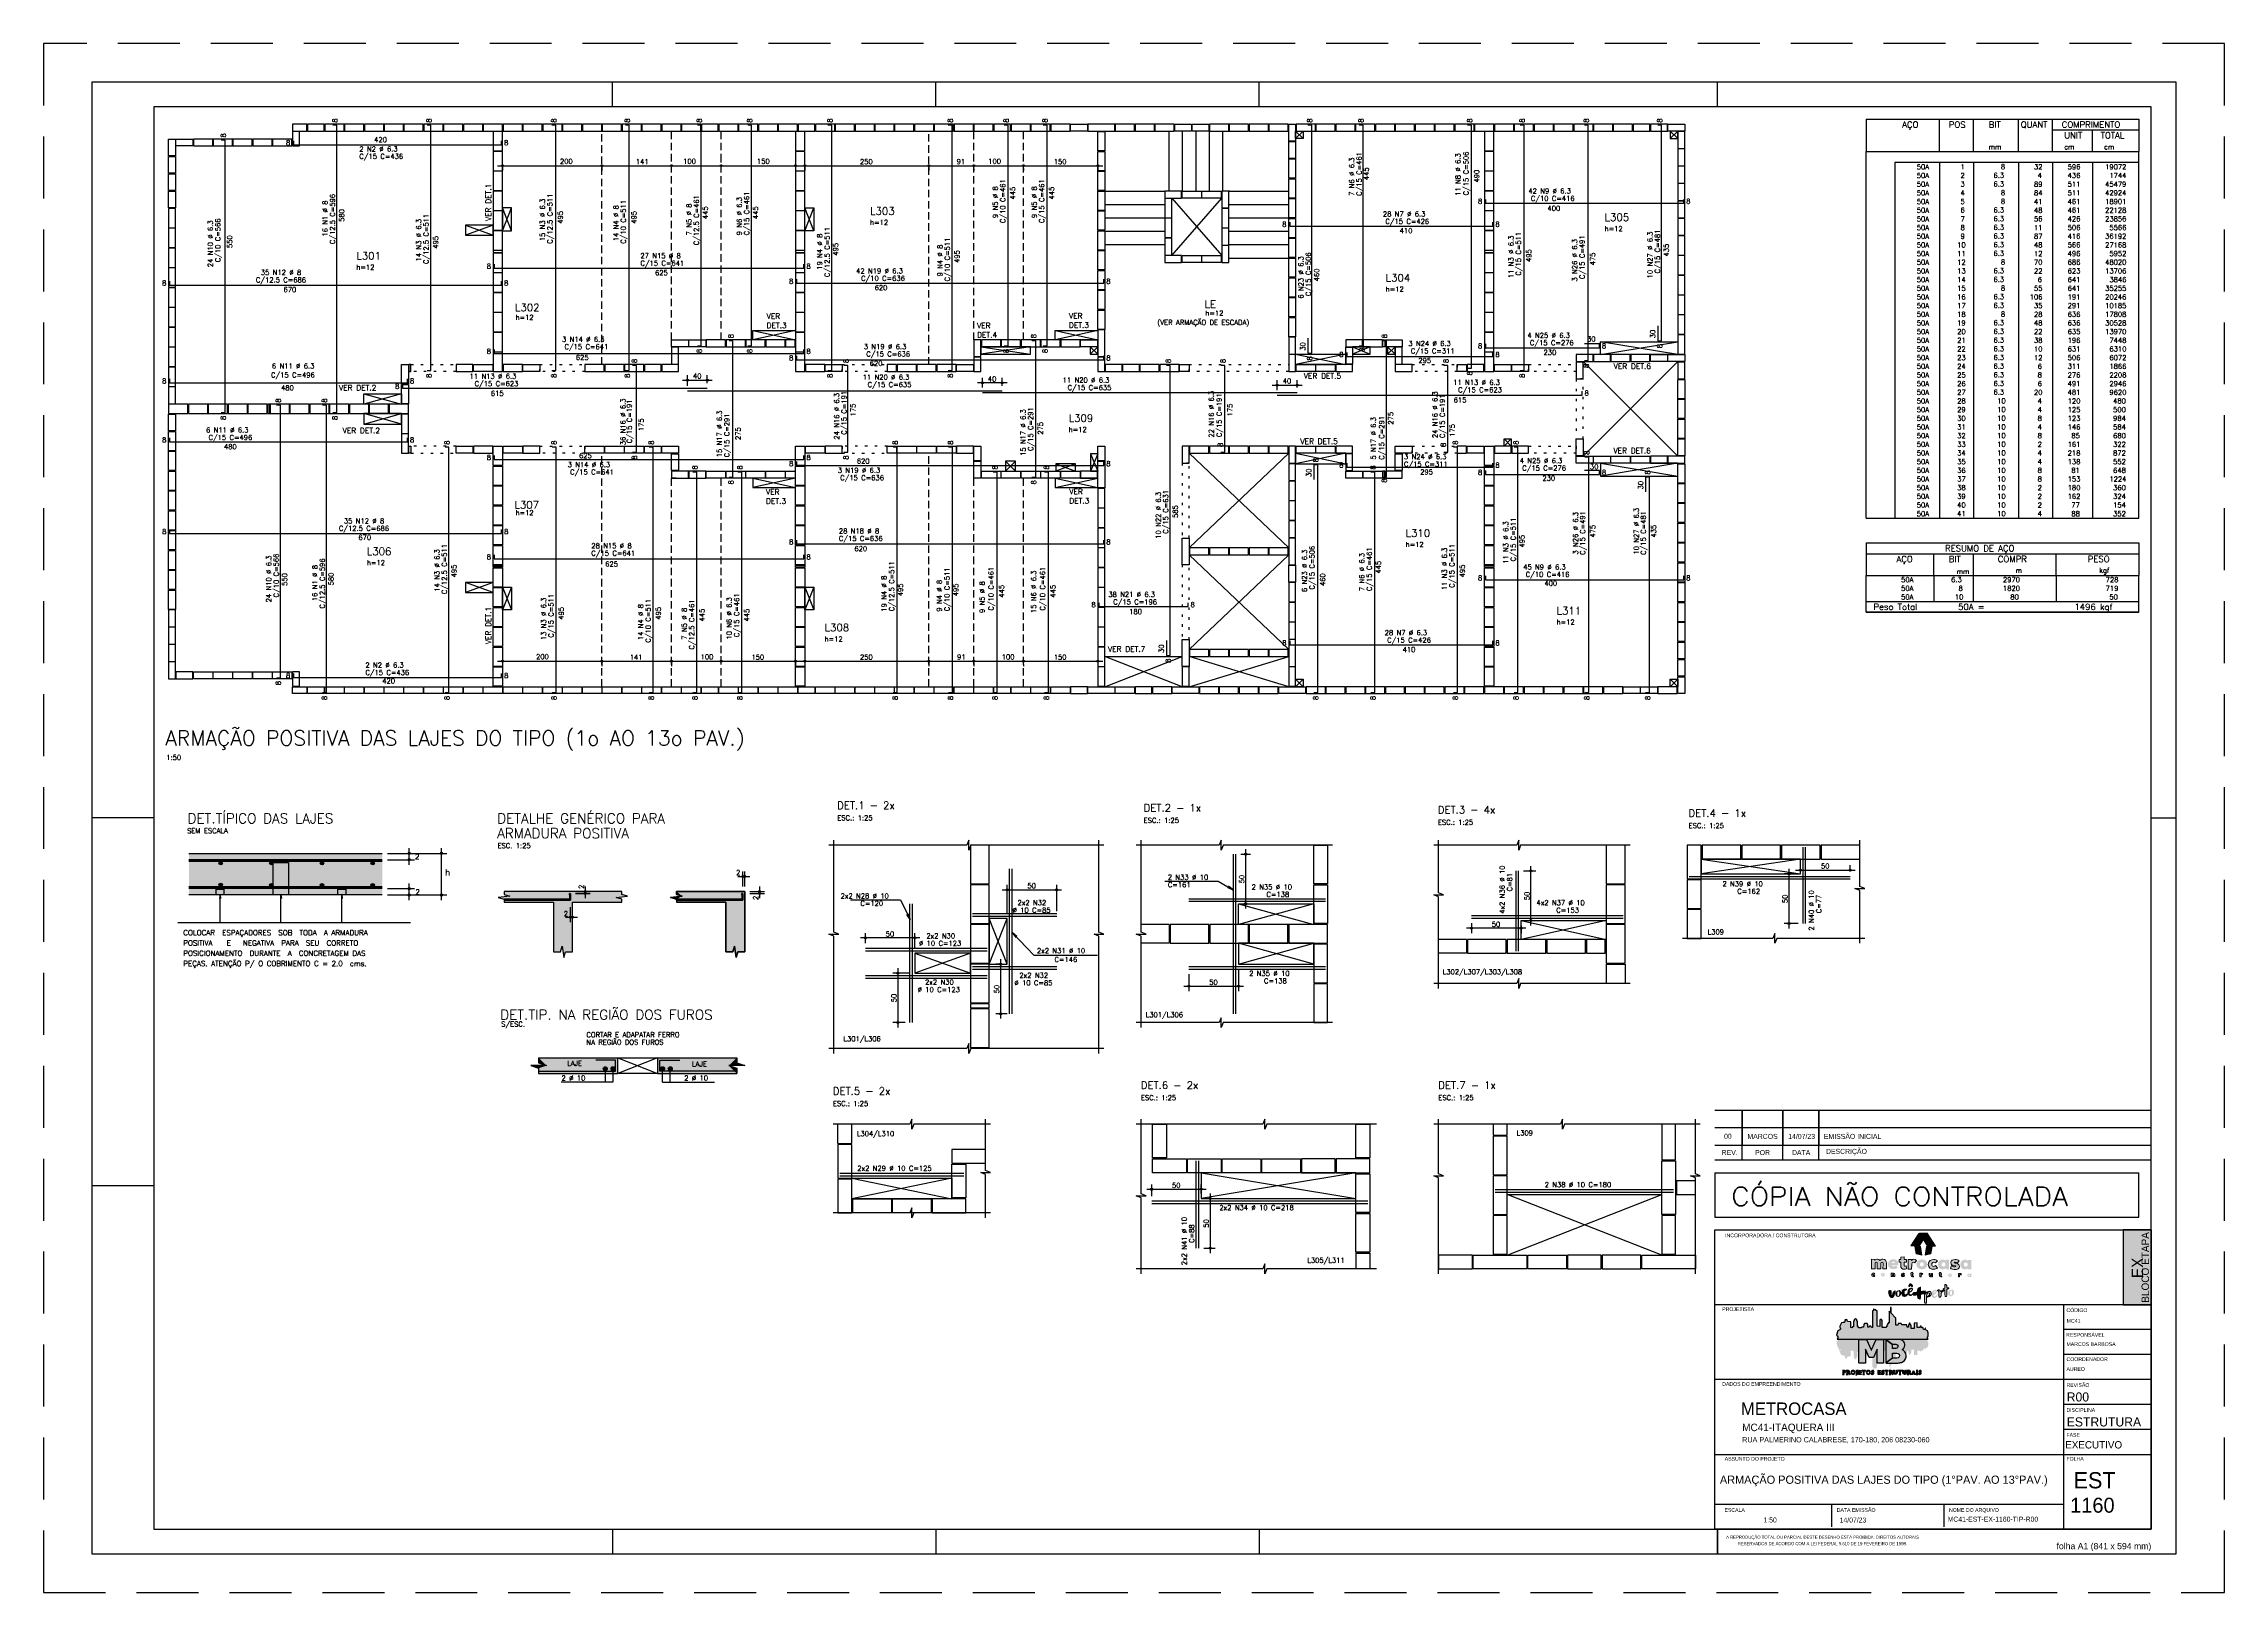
# Model space of a CAD drawing. Extents: x -1.9 to 86, y -1.6 to 60.9.
import ezdxf
from ezdxf.enums import TextEntityAlignment as Align

# ---------------------------------------------------------------- set-up
doc = ezdxf.new("R2010")
doc.units = 0
doc.header["$MEASUREMENT"] = 0
for name, pattern in [('CENTER', [2, 1.25, -0.25, 0.25, -0.25]), ('ESTILO_TQS_0001', [0.45, 0.3, -0.15]), ('ESTILO_TQS_0002', [0.4, 0.1, -0.3]), ('HIDDEN', [0.375, 0.25, -0.125])]:
    doc.linetypes.add(name, pattern=pattern)
doc.layers.get('0').update_dxf_attribs({"linetype": 'CONTINUOUS'})
doc.layers.get('Defpoints').update_dxf_attribs({"linetype": 'CONTINUOUS'})
for name, color, linetype in [('_ARQUIVO', 7, 'CONTINUOUS'), ('ARQ-MAR', 2, 'CONTINUOUS'), ('ARQ_CAR', 7, 'CONTINUOUS'), ('ARQ_CAR-TXT', 7, 'CONTINUOUS'), ('ARQ_FOLHA', 7, 'CONTINUOUS'), ('ARQ_TXT-2', 2, 'CONTINUOUS'), ('ARQ_TXT-4', 4, 'CONTINUOUS'), ('ARQ_VISTA 0', 251, 'CONTINUOUS'), ('H7', 1, 'CONTINUOUS'), ('Layer 1', 7, 'CONTINUOUS'), ('PENA_01', 1, 'CONTINUOUS'), ('PENA_02', 2, 'CONTINUOUS'), ('PENA_03', 3, 'CONTINUOUS'), ('PENA_04', 4, 'CONTINUOUS'), ('PENA_05', 5, 'CONTINUOUS'), ('PENA_10', 253, 'CONTINUOUS'), ('PENA_25', 210, 'CONTINUOUS'), ('PSG-NV1-HTC-251', 251, 'CONTINUOUS'), ('PSG-NV2-FLH-SELO', 1, 'CONTINUOUS'), ('ver', 20, 'CONTINUOUS')]:
    doc.layers.add(name, color=color, linetype=linetype)
doc.styles.add('01-MILLEU', font='GOTHIC.TTF')
doc.styles.add('CARIMBO', font='romans.shx', dxfattribs={"height": 30})
doc.styles.add('R300', font='SIMPLEX.SHX', dxfattribs={"width": 1.1, "height": 5.5})
doc.styles.get("Standard").update_dxf_attribs({"font": 'ROMANS.SHX'})
doc.styles.add('TQS_ARIAL', font='arial.ttf')

# ---------------------------------------------------------------- blocks, each defined once
blk = doc.blocks.new('FOLHA A1 - 841 X 594')
at = {"layer": 'ARQ_FOLHA', "color": 1}
for p, q in [((-631, 584), (-631, 594)), ((-500.5, 584), (-500.5, 594)), ((-370, 584), (-370, 594)), ((-185, 584), (-185, 594)), ((-816, 297), (-841, 297)), ((-10, 297), (0, 297)), ((-816, 148.5), (-841, 148.5)), ((-631, 10), (-631, 0)), ((-500.5, 10), (-500.5, 0)), ((-370, 10), (-370, 0)), ((-185, 10), (-185, 0.5)), ((-185, 0.5), (-185, 10)), ((-185, 9.5), (-185, 0)), ((-185, 9.5), (-185, 0)), ((-185, 0), (-185, 9.5))]:
    blk.add_line(p, q, dxfattribs=at)
for points in [[(-841, 0), (0, 0), (0, 594), (-841, 594)], [(-816, 10), (-10, 10), (-10, 584), (-816, 584)]]:
    blk.add_lwpolyline(points, close=True, dxfattribs=at)
at = {"layer": 'Defpoints', "color": 8, "linetype": 'HIDDEN', "ltscale": 100}
blk.add_lwpolyline([(-860.5, 609.5), (-860.5, -15.5), (19.5, -15.5), (19.5, 609.5)], close=True, dxfattribs=at)
at = {"layer": 'ARQ_FOLHA', "insert": (-10, 4.42), "char_height": 2.5, "width": 84.157, "attachment_point": 3, "style": 'TQS_ARIAL'}
blk.add_mtext('\\pxt3;folha A1 (841 x 594 mm)', dxfattribs=at)
at = {"layer": 'PSG-NV1-HTC-251', "insert": (-185, 10), "char_height": 1.25, "width": 84.6052, "attachment_point": 1, "line_spacing_factor": 1.25, "style": 'CARIMBO'}
blk.add_mtext('\\pxqc;{\\fArial Narrow|b0|i0|c0|p34;\\PA REPRODUÇÃO TOTAL OU PARCIAL DESTE DESENHO ESTÁ PROIBIDA. DIREITOS AUTORAIS \\PRESERVADOS DE ACORDO COM A LEI FEDERAL 9.610 DE 19 FEVEREIRO DE 1998.}', dxfattribs=at)
blk = doc.blocks.new('*U24')
blk.add_blockref('FOLHA A1 - 841 X 594', (0, 0))
blk = doc.blocks.new('*U27')
at = {"layer": 'ARQ_CAR-TXT', "true_color": 0x58ba48}
h = blk.add_hatch(color=85, dxfattribs=at)
h.dxf.hatch_style = 1
h.paths.add_polyline_path([(-11.28, 0), (0, 0), (0, 30), (-11.28, 30)])
at = {"layer": 'ARQ_CAR', "color": 5}
blk.add_lwpolyline([(-11.28, 0), (0, 0), (0, 30), (-11.28, 30)], close=True, dxfattribs=at)
at = {"layer": 'ARQ_CAR-TXT', "color": 4, "style": '01-MILLEU'}
blk.add_text('EX', height=4.614, rotation=90, dxfattribs=at).set_placement((-3.26, 10.64))
at = {"layer": 'ARQ_TXT-2', "style": '01-MILLEU'}
blk.add_text('EXECUTIVO', height=2.95, dxfattribs=at).set_placement((-34.5, -57.63))
blk = doc.blocks.new('METROCASA')
at = {"layer": 'Layer 1', "true_color": 0xed1c24}
h = blk.add_hatch(color=240, dxfattribs=at)
h.dxf.hatch_style = 2
h.paths.add_polyline_path([(-1.29, 0.86), (-1.02, -0.59), (0.13, -0.85), (-0.13, 0.85)])
h.paths.add_polyline_path([(2.84, 0.94), (1.22, 3.51), (-0.37, 3.52), (1.27, 0.94)])
h.paths.add_polyline_path([(-2.08, 0.96), (-0.44, 0.95), (0.36, 2.19), (-0.45, 3.48)])
h.paths.add_polyline_path([(0.77, -0.85), (1.92, -0.6), (2.21, 0.84), (1.05, 0.84)])
at = {"layer": 'Layer 1', "true_color": 0x404041}
h = blk.add_hatch(color=250, dxfattribs=at)
h.dxf.hatch_style = 2
edge = h.paths.add_edge_path()
edge.add_spline(control_points=[(-3.66, -4.74), (-3.71, -4.74), (-3.72, -4.72), (-3.72, -4.71), (-3.72, -4.68), (-3.69, -4.68), (-3.66, -4.68), (-3.6, -4.68), (-3.52, -4.7), (-3.48, -4.72), (-3.48, -4.72), (-3.38, -4.57), (-3.38, -4.57), (-3.44, -4.52), (-3.54, -4.48), (-3.65, -4.48), (-3.81, -4.48), (-3.97, -4.54), (-3.97, -4.71), (-3.97, -4.87), (-3.81, -4.92), (-3.68, -4.93), (-3.63, -4.93), (-3.61, -4.94), (-3.61, -4.97), (-3.61, -4.99), (-3.63, -5), (-3.68, -5), (-3.73, -5), (-3.81, -4.99), (-3.92, -4.92), (-3.92, -4.92), (-4, -5.11), (-4, -5.11), (-3.92, -5.16), (-3.79, -5.2), (-3.67, -5.2), (-3.51, -5.2), (-3.36, -5.14), (-3.35, -4.97), (-3.35, -4.79), (-3.52, -4.75), (-3.66, -4.74)], knot_values=[0, 0, 0, 0, 1, 1, 1, 2, 2, 2, 3, 3, 3, 4, 4, 4, 5, 5, 5, 6, 6, 6, 7, 7, 7, 8, 8, 8, 9, 9, 9, 10, 10, 10, 11, 11, 11, 12, 12, 12, 13, 13, 13, 14, 14, 14, 14], degree=3, periodic=0)
edge = h.paths.add_edge_path()
edge.add_spline(control_points=[(-5.55, -4.47), (-5.62, -4.47), (-5.7, -4.5), (-5.76, -4.56), (-5.76, -4.56), (-5.77, -4.49), (-5.77, -4.49), (-5.77, -4.49), (-6, -4.49), (-6, -4.49), (-6, -4.49), (-6, -5.17), (-6, -5.17), (-6, -5.17), (-5.75, -5.17), (-5.75, -5.17), (-5.75, -5.17), (-5.75, -4.81), (-5.75, -4.81), (-5.75, -4.72), (-5.69, -4.68), (-5.63, -4.68), (-5.58, -4.68), (-5.54, -4.71), (-5.54, -4.79), (-5.54, -4.79), (-5.54, -5.17), (-5.54, -5.17), (-5.54, -5.17), (-5.29, -5.17), (-5.29, -5.17), (-5.29, -5.17), (-5.28, -4.79), (-5.28, -4.79), (-5.28, -4.55), (-5.4, -4.48), (-5.55, -4.47)], knot_values=[0, 0, 0, 0, 1, 1, 1, 2, 2, 2, 3, 3, 3, 4, 4, 4, 5, 5, 5, 6, 6, 6, 7, 7, 7, 8, 8, 8, 9, 9, 9, 10, 10, 10, 11, 11, 11, 12, 12, 12, 12], degree=3, periodic=0)
edge = h.paths.add_edge_path()
edge.add_spline(control_points=[(-7.69, -4.46), (-7.89, -4.46), (-8.08, -4.57), (-8.08, -4.82), (-8.08, -5.06), (-7.89, -5.17), (-7.69, -5.17), (-7.5, -5.18), (-7.3, -5.07), (-7.3, -4.82), (-7.3, -4.57), (-7.49, -4.47), (-7.69, -4.46)], knot_values=[0, 0, 0, 0, 1, 1, 1, 2, 2, 2, 3, 3, 3, 4, 4, 4, 4], degree=3, periodic=0)
edge = h.paths.add_edge_path()
edge.add_spline(control_points=[(-7.69, -4.97), (-7.78, -4.97), (-7.83, -4.9), (-7.83, -4.82), (-7.83, -4.74), (-7.78, -4.67), (-7.69, -4.67), (-7.6, -4.67), (-7.55, -4.74), (-7.55, -4.82), (-7.55, -4.9), (-7.61, -4.97), (-7.69, -4.97)], knot_values=[0, 0, 0, 0, 1, 1, 1, 2, 2, 2, 3, 3, 3, 4, 4, 4, 4], degree=3, periodic=0)
edge = h.paths.add_edge_path()
edge.add_spline(control_points=[(-9.57, -4.95), (-9.67, -4.95), (-9.72, -4.88), (-9.72, -4.81), (-9.72, -4.73), (-9.67, -4.66), (-9.57, -4.66), (-9.53, -4.66), (-9.49, -4.67), (-9.46, -4.71), (-9.46, -4.71), (-9.32, -4.56), (-9.32, -4.56), (-9.39, -4.49), (-9.49, -4.45), (-9.59, -4.45), (-9.78, -4.45), (-9.97, -4.56), (-9.97, -4.81), (-9.97, -5.06), (-9.78, -5.16), (-9.59, -5.16), (-9.48, -5.16), (-9.39, -5.12), (-9.3, -5.05), (-9.3, -5.05), (-9.45, -4.9), (-9.45, -4.9), (-9.48, -4.93), (-9.53, -4.95), (-9.57, -4.95)], knot_values=[0, 0, 0, 0, 1, 1, 1, 2, 2, 2, 3, 3, 3, 4, 4, 4, 5, 5, 5, 6, 6, 6, 7, 7, 7, 8, 8, 8, 9, 9, 9, 10, 10, 10, 10], degree=3, periodic=0)
edge = h.paths.add_edge_path()
edge.add_spline(control_points=[(-1.68, -5), (-1.72, -5), (-1.74, -4.98), (-1.74, -4.93), (-1.74, -4.93), (-1.74, -4.71), (-1.74, -4.71), (-1.74, -4.71), (-1.59, -4.71), (-1.59, -4.71), (-1.59, -4.71), (-1.59, -4.52), (-1.59, -4.52), (-1.59, -4.52), (-1.74, -4.52), (-1.74, -4.52), (-1.74, -4.52), (-1.74, -4.32), (-1.74, -4.32), (-1.74, -4.32), (-1.99, -4.34), (-1.99, -4.34), (-1.99, -4.34), (-1.99, -4.51), (-1.99, -4.51), (-1.99, -4.51), (-2.1, -4.51), (-2.1, -4.51), (-2.1, -4.51), (-2.1, -4.71), (-2.1, -4.71), (-2.1, -4.71), (-1.99, -4.71), (-1.99, -4.71), (-1.99, -4.71), (-1.99, -4.93), (-1.99, -4.93), (-2, -5.14), (-1.88, -5.21), (-1.74, -5.21), (-1.67, -5.21), (-1.61, -5.19), (-1.55, -5.16), (-1.55, -5.16), (-1.6, -4.97), (-1.6, -4.97), (-1.62, -4.99), (-1.65, -5), (-1.68, -5)], knot_values=[0, 0, 0, 0, 1, 1, 1, 2, 2, 2, 3, 3, 3, 4, 4, 4, 5, 5, 5, 6, 6, 6, 7, 7, 7, 8, 8, 8, 9, 9, 9, 10, 10, 10, 11, 11, 11, 12, 12, 12, 13, 13, 13, 14, 14, 14, 15, 15, 15, 16, 16, 16, 16], degree=3, periodic=0)
edge = h.paths.add_edge_path()
edge.add_spline(control_points=[(9.78, -4.57), (9.78, -4.57), (9.77, -4.65), (9.77, -4.65), (9.73, -4.59), (9.66, -4.56), (9.57, -4.56), (9.37, -4.56), (9.24, -4.71), (9.24, -4.91), (9.24, -5.11), (9.35, -5.25), (9.55, -5.26), (9.62, -5.27), (9.71, -5.24), (9.77, -5.18), (9.77, -5.18), (9.78, -5.25), (9.78, -5.25), (9.78, -5.25), (10.01, -5.25), (10.01, -5.25), (10.01, -5.25), (10.02, -4.57), (10.02, -4.57), (10.02, -4.57), (9.78, -4.57), (9.78, -4.57)], knot_values=[0, 0, 0, 0, 1, 1, 1, 2, 2, 2, 3, 3, 3, 4, 4, 4, 5, 5, 5, 6, 6, 6, 7, 7, 7, 8, 8, 8, 9, 9, 9, 9], degree=3, periodic=0)
edge = h.paths.add_edge_path()
edge.add_spline(control_points=[(9.62, -5.06), (9.55, -5.06), (9.49, -5), (9.49, -4.91), (9.49, -4.82), (9.55, -4.76), (9.62, -4.76), (9.71, -4.76), (9.76, -4.82), (9.76, -4.91), (9.76, -4.99), (9.71, -5.06), (9.62, -5.06)], knot_values=[0, 0, 0, 0, 1, 1, 1, 2, 2, 2, 3, 3, 3, 4, 4, 4, 4], degree=3, periodic=0)
edge = h.paths.add_edge_path()
edge.add_spline(control_points=[(7.69, -4.64), (7.69, -4.64), (7.68, -4.56), (7.68, -4.56), (7.68, -4.56), (7.45, -4.56), (7.45, -4.56), (7.45, -4.56), (7.45, -5.24), (7.45, -5.24), (7.45, -5.24), (7.7, -5.24), (7.7, -5.24), (7.7, -5.24), (7.7, -4.89), (7.7, -4.89), (7.7, -4.8), (7.76, -4.76), (7.82, -4.76), (7.86, -4.76), (7.89, -4.77), (7.93, -4.8), (7.93, -4.8), (8.04, -4.62), (8.04, -4.62), (7.99, -4.57), (7.93, -4.55), (7.86, -4.55), (7.79, -4.55), (7.73, -4.57), (7.69, -4.64)], knot_values=[0, 0, 0, 0, 1, 1, 1, 2, 2, 2, 3, 3, 3, 4, 4, 4, 5, 5, 5, 6, 6, 6, 7, 7, 7, 8, 8, 8, 9, 9, 9, 10, 10, 10, 10], degree=3, periodic=0)
edge = h.paths.add_edge_path()
edge.add_spline(control_points=[(5.76, -4.54), (5.56, -4.54), (5.37, -4.64), (5.37, -4.89), (5.37, -5.14), (5.56, -5.24), (5.75, -5.25), (5.95, -5.25), (6.14, -5.14), (6.14, -4.89), (6.15, -4.65), (5.96, -4.54), (5.76, -4.54)], knot_values=[0, 0, 0, 0, 1, 1, 1, 2, 2, 2, 3, 3, 3, 4, 4, 4, 4], degree=3, periodic=0)
edge = h.paths.add_edge_path()
edge.add_spline(control_points=[(5.76, -5.04), (5.67, -5.04), (5.62, -4.97), (5.62, -4.89), (5.62, -4.81), (5.67, -4.74), (5.76, -4.74), (5.85, -4.74), (5.9, -4.81), (5.9, -4.89), (5.9, -4.97), (5.84, -5.04), (5.76, -5.04)], knot_values=[0, 0, 0, 0, 1, 1, 1, 2, 2, 2, 3, 3, 3, 4, 4, 4, 4], degree=3, periodic=0)
edge = h.paths.add_edge_path()
edge.add_spline(control_points=[(4, -5.03), (3.96, -5.03), (3.94, -5.01), (3.93, -4.96), (3.93, -4.96), (3.94, -4.74), (3.94, -4.74), (3.94, -4.74), (4.09, -4.74), (4.09, -4.74), (4.09, -4.74), (4.09, -4.55), (4.09, -4.55), (4.09, -4.55), (3.94, -4.55), (3.94, -4.55), (3.94, -4.55), (3.94, -4.35), (3.94, -4.35), (3.94, -4.35), (3.69, -4.38), (3.69, -4.38), (3.69, -4.38), (3.69, -4.54), (3.69, -4.54), (3.69, -4.54), (3.58, -4.54), (3.58, -4.54), (3.58, -4.54), (3.58, -4.74), (3.58, -4.74), (3.58, -4.74), (3.69, -4.74), (3.69, -4.74), (3.69, -4.74), (3.68, -4.96), (3.68, -4.96), (3.68, -5.17), (3.8, -5.24), (3.93, -5.24), (4, -5.24), (4.07, -5.22), (4.13, -5.19), (4.13, -5.19), (4.08, -5), (4.08, -5), (4.05, -5.02), (4.03, -5.03), (4, -5.03)], knot_values=[0, 0, 0, 0, 1, 1, 1, 2, 2, 2, 3, 3, 3, 4, 4, 4, 5, 5, 5, 6, 6, 6, 7, 7, 7, 8, 8, 8, 9, 9, 9, 10, 10, 10, 11, 11, 11, 12, 12, 12, 13, 13, 13, 14, 14, 14, 15, 15, 15, 16, 16, 16, 16], degree=3, periodic=0)
edge = h.paths.add_edge_path()
edge.add_spline(control_points=[(2.03, -4.89), (2.03, -4.98), (1.97, -5.02), (1.91, -5.02), (1.87, -5.02), (1.82, -4.99), (1.82, -4.9), (1.82, -4.9), (1.82, -4.53), (1.82, -4.53), (1.82, -4.53), (1.57, -4.53), (1.57, -4.53), (1.57, -4.53), (1.57, -4.9), (1.57, -4.9), (1.57, -5.15), (1.69, -5.22), (1.83, -5.22), (1.9, -5.23), (1.99, -5.2), (2.05, -5.14), (2.05, -5.14), (2.06, -5.21), (2.06, -5.21), (2.06, -5.21), (2.28, -5.21), (2.28, -5.21), (2.28, -5.21), (2.28, -4.53), (2.28, -4.53), (2.28, -4.53), (2.03, -4.53), (2.03, -4.53), (2.03, -4.53), (2.03, -4.89), (2.03, -4.89)], knot_values=[0, 0, 0, 0, 1, 1, 1, 2, 2, 2, 3, 3, 3, 4, 4, 4, 5, 5, 5, 6, 6, 6, 7, 7, 7, 8, 8, 8, 9, 9, 9, 10, 10, 10, 11, 11, 11, 12, 12, 12, 12], degree=3, periodic=0)
edge = h.paths.add_edge_path()
edge.add_spline(control_points=[(-0.02, -4.59), (-0.02, -4.59), (-0.04, -4.52), (-0.04, -4.52), (-0.04, -4.52), (-0.26, -4.52), (-0.26, -4.52), (-0.26, -4.52), (-0.27, -5.2), (-0.27, -5.2), (-0.27, -5.2), (-0.02, -5.2), (-0.02, -5.2), (-0.02, -5.2), (-0.01, -4.85), (-0.01, -4.85), (-0.01, -4.76), (0.04, -4.72), (0.1, -4.72), (0.15, -4.72), (0.18, -4.73), (0.22, -4.76), (0.22, -4.76), (0.32, -4.58), (0.32, -4.58), (0.28, -4.53), (0.21, -4.51), (0.14, -4.5), (0.08, -4.5), (0.01, -4.53), (-0.02, -4.59)], knot_values=[0, 0, 0, 0, 1, 1, 1, 2, 2, 2, 3, 3, 3, 4, 4, 4, 5, 5, 5, 6, 6, 6, 7, 7, 7, 8, 8, 8, 9, 9, 9, 10, 10, 10, 10], degree=3, periodic=0)
at = {"layer": 'Layer 1', "true_color": 0xed1c24}
h = blk.add_hatch(color=240, dxfattribs=at)
h.dxf.hatch_style = 2
edge = h.paths.add_edge_path()
edge.add_spline(control_points=[(-1.94, -1.96), (-1.94, -1.96), (-1.98, -1.76), (-1.98, -1.76), (-1.98, -1.76), (-2.62, -1.75), (-2.62, -1.75), (-2.62, -1.75), (-2.63, -3.66), (-2.63, -3.66), (-2.63, -3.66), (-1.92, -3.66), (-1.92, -3.66), (-1.92, -3.66), (-1.91, -2.67), (-1.91, -2.67), (-1.91, -2.42), (-1.76, -2.31), (-1.58, -2.31), (-1.46, -2.31), (-1.38, -2.34), (-1.26, -2.43), (-1.26, -2.43), (-0.98, -1.92), (-0.98, -1.92), (-1.1, -1.79), (-1.28, -1.71), (-1.48, -1.71), (-1.66, -1.71), (-1.84, -1.79), (-1.94, -1.96)], knot_values=[0, 0, 0, 0, 1, 1, 1, 2, 2, 2, 3, 3, 3, 4, 4, 4, 5, 5, 5, 6, 6, 6, 7, 7, 7, 8, 8, 8, 9, 9, 9, 10, 10, 10, 10], degree=3, periodic=0)
edge = h.paths.add_edge_path()
edge.add_spline(control_points=[(-5.6, -1.69), (-6.11, -1.69), (-6.66, -1.99), (-6.66, -2.69), (-6.67, -3.38), (-6.16, -3.68), (-5.56, -3.68), (-5.23, -3.68), (-4.92, -3.58), (-4.69, -3.37), (-4.69, -3.37), (-5.04, -2.98), (-5.04, -2.98), (-5.16, -3.07), (-5.32, -3.13), (-5.53, -3.13), (-5.68, -3.13), (-5.9, -3.06), (-5.95, -2.89), (-5.95, -2.89), (-4.62, -2.89), (-4.62, -2.89), (-4.45, -2.14), (-4.92, -1.69), (-5.6, -1.69)], knot_values=[0, 0, 0, 0, 1, 1, 1, 2, 2, 2, 3, 3, 3, 4, 4, 4, 5, 5, 5, 6, 6, 6, 7, 7, 7, 8, 8, 8, 8], degree=3, periodic=0)
edge = h.paths.add_edge_path()
edge.add_spline(control_points=[(-5.94, -2.43), (-5.89, -2.12), (-5.27, -2.13), (-5.25, -2.43), (-5.25, -2.43), (-5.94, -2.43), (-5.94, -2.43)], knot_values=[0, 0, 0, 0, 1, 1, 1, 2, 2, 2, 2], degree=3, periodic=0)
edge = h.paths.add_edge_path()
edge.add_spline(control_points=[(4.86, -2), (4.76, -1.84), (4.58, -1.75), (4.31, -1.75), (3.75, -1.74), (3.38, -2.17), (3.38, -2.74), (3.37, -3.29), (3.68, -3.69), (4.24, -3.73), (4.45, -3.74), (4.71, -3.67), (4.87, -3.49), (4.87, -3.49), (4.9, -3.7), (4.9, -3.7), (4.9, -3.7), (5.56, -3.7), (5.56, -3.7), (5.56, -3.7), (5.57, -1.8), (5.57, -1.8), (5.57, -1.8), (4.9, -1.79), (4.9, -1.79), (4.9, -1.79), (4.86, -2), (4.86, -2)], knot_values=[0, 0, 0, 0, 1, 1, 1, 2, 2, 2, 3, 3, 3, 4, 4, 4, 5, 5, 5, 6, 6, 6, 7, 7, 7, 8, 8, 8, 9, 9, 9, 9], degree=3, periodic=0)
edge = h.paths.add_edge_path()
edge.add_spline(control_points=[(4.46, -3.16), (4.25, -3.16), (4.08, -3.01), (4.08, -2.74), (4.08, -2.47), (4.25, -2.32), (4.47, -2.32), (4.72, -2.32), (4.86, -2.49), (4.86, -2.74), (4.86, -2.97), (4.7, -3.16), (4.46, -3.16)], knot_values=[0, 0, 0, 0, 1, 1, 1, 2, 2, 2, 3, 3, 3, 4, 4, 4, 4], degree=3, periodic=0)
edge = h.paths.add_edge_path()
edge.add_spline(control_points=[(-7.68, -1.68), (-7.94, -1.68), (-8.15, -1.76), (-8.31, -1.95), (-8.4, -1.77), (-8.59, -1.69), (-8.78, -1.68), (-8.98, -1.68), (-9.19, -1.76), (-9.31, -1.92), (-9.31, -1.92), (-9.36, -1.72), (-9.36, -1.72), (-9.36, -1.72), (-9.95, -1.71), (-9.95, -1.71), (-9.95, -1.71), (-9.96, -3.62), (-9.96, -3.62), (-9.96, -3.62), (-9.26, -3.62), (-9.26, -3.62), (-9.26, -3.62), (-9.25, -2.58), (-9.25, -2.58), (-9.25, -2.37), (-9.12, -2.27), (-9, -2.27), (-8.87, -2.27), (-8.8, -2.35), (-8.8, -2.57), (-8.8, -2.57), (-8.81, -3.62), (-8.81, -3.62), (-8.81, -3.62), (-8.11, -3.63), (-8.11, -3.63), (-8.11, -3.63), (-8.1, -2.58), (-8.1, -2.58), (-8.1, -2.37), (-7.98, -2.29), (-7.86, -2.29), (-7.75, -2.29), (-7.66, -2.37), (-7.66, -2.57), (-7.66, -2.57), (-7.67, -3.63), (-7.67, -3.63), (-7.67, -3.63), (-6.96, -3.63), (-6.96, -3.63), (-6.96, -3.63), (-6.95, -2.57), (-6.95, -2.57), (-6.95, -1.94), (-7.26, -1.68), (-7.68, -1.68)], knot_values=[0, 0, 0, 0, 1, 1, 1, 2, 2, 2, 3, 3, 3, 4, 4, 4, 5, 5, 5, 6, 6, 6, 7, 7, 7, 8, 8, 8, 9, 9, 9, 10, 10, 10, 11, 11, 11, 12, 12, 12, 13, 13, 13, 14, 14, 14, 15, 15, 15, 16, 16, 16, 17, 17, 17, 18, 18, 18, 19, 19, 19, 19], degree=3, periodic=0)
edge = h.paths.add_edge_path()
edge.add_spline(control_points=[(-3.23, -3.11), (-3.34, -3.11), (-3.41, -3.06), (-3.42, -2.93), (-3.42, -2.93), (-3.41, -2.3), (-3.41, -2.3), (-3.41, -2.3), (-2.98, -2.3), (-2.98, -2.3), (-2.98, -2.3), (-2.98, -1.76), (-2.98, -1.76), (-2.98, -1.76), (-3.41, -1.76), (-3.41, -1.76), (-3.41, -1.76), (-3.4, -1.21), (-3.4, -1.21), (-3.4, -1.21), (-4.11, -1.28), (-4.11, -1.28), (-4.11, -1.28), (-4.11, -1.76), (-4.11, -1.76), (-4.11, -1.76), (-4.42, -1.75), (-4.42, -1.75), (-4.42, -1.75), (-4.42, -2.3), (-4.42, -2.3), (-4.42, -2.3), (-4.11, -2.3), (-4.11, -2.3), (-4.11, -2.3), (-4.12, -2.92), (-4.12, -2.92), (-4.13, -3.52), (-3.79, -3.69), (-3.42, -3.7), (-3.22, -3.7), (-3.03, -3.66), (-2.87, -3.57), (-2.87, -3.57), (-3.02, -3.05), (-3.02, -3.05), (-3.08, -3.09), (-3.16, -3.11), (-3.23, -3.11)], knot_values=[0, 0, 0, 0, 1, 1, 1, 2, 2, 2, 3, 3, 3, 4, 4, 4, 5, 5, 5, 6, 6, 6, 7, 7, 7, 8, 8, 8, 9, 9, 9, 10, 10, 10, 11, 11, 11, 12, 12, 12, 13, 13, 13, 14, 14, 14, 15, 15, 15, 16, 16, 16, 16], degree=3, periodic=0)
edge = h.paths.add_edge_path()
edge.add_spline(control_points=[(2.53, -3.13), (2.26, -3.13), (2.12, -2.94), (2.12, -2.74), (2.12, -2.5), (2.27, -2.3), (2.54, -2.3), (2.66, -2.3), (2.77, -2.35), (2.86, -2.44), (2.86, -2.44), (3.24, -2.04), (3.24, -2.04), (3.04, -1.84), (2.77, -1.74), (2.5, -1.74), (1.96, -1.73), (1.43, -2.04), (1.42, -2.73), (1.42, -3.44), (1.94, -3.72), (2.5, -3.72), (2.78, -3.72), (3.06, -3.6), (3.28, -3.4), (3.28, -3.4), (2.88, -2.98), (2.88, -2.98), (2.79, -3.08), (2.66, -3.13), (2.53, -3.13)], knot_values=[0, 0, 0, 0, 1, 1, 1, 2, 2, 2, 3, 3, 3, 4, 4, 4, 5, 5, 5, 6, 6, 6, 7, 7, 7, 8, 8, 8, 9, 9, 9, 10, 10, 10, 10], degree=3, periodic=0)
edge = h.paths.add_edge_path()
edge.add_spline(control_points=[(9.37, -1.82), (9.37, -1.82), (9.33, -2.02), (9.33, -2.02), (9.23, -1.87), (9.04, -1.77), (8.77, -1.77), (8.22, -1.77), (7.85, -2.2), (7.84, -2.76), (7.84, -3.31), (8.15, -3.71), (8.71, -3.75), (8.92, -3.76), (9.17, -3.7), (9.34, -3.51), (9.34, -3.51), (9.37, -3.72), (9.37, -3.72), (9.37, -3.72), (10.02, -3.72), (10.02, -3.72), (10.02, -3.72), (10.03, -1.82), (10.03, -1.82), (10.03, -1.82), (9.37, -1.82), (9.37, -1.82)], knot_values=[0, 0, 0, 0, 1, 1, 1, 2, 2, 2, 3, 3, 3, 4, 4, 4, 5, 5, 5, 6, 6, 6, 7, 7, 7, 8, 8, 8, 9, 9, 9, 9], degree=3, periodic=0)
edge = h.paths.add_edge_path()
edge.add_spline(control_points=[(8.93, -3.18), (8.71, -3.18), (8.55, -3.03), (8.55, -2.76), (8.55, -2.5), (8.72, -2.34), (8.93, -2.35), (9.18, -2.35), (9.32, -2.51), (9.32, -2.77), (9.32, -2.99), (9.17, -3.18), (8.93, -3.18)], knot_values=[0, 0, 0, 0, 1, 1, 1, 2, 2, 2, 3, 3, 3, 4, 4, 4, 4], degree=3, periodic=0)
edge = h.paths.add_edge_path()
edge.add_spline(control_points=[(6.78, -2.48), (6.66, -2.48), (6.63, -2.42), (6.63, -2.39), (6.63, -2.32), (6.7, -2.29), (6.8, -2.3), (6.96, -2.29), (7.18, -2.35), (7.28, -2.41), (7.28, -2.41), (7.58, -1.99), (7.58, -1.99), (7.4, -1.85), (7.12, -1.76), (6.81, -1.76), (6.36, -1.75), (5.93, -1.92), (5.93, -2.38), (5.92, -2.84), (6.37, -2.99), (6.74, -3), (6.88, -3.02), (6.94, -3.05), (6.94, -3.11), (6.94, -3.17), (6.87, -3.2), (6.75, -3.2), (6.59, -3.19), (6.36, -3.18), (6.07, -2.98), (6.07, -2.98), (5.84, -3.5), (5.84, -3.5), (6.05, -3.66), (6.43, -3.75), (6.76, -3.76), (7.22, -3.76), (7.65, -3.58), (7.65, -3.11), (7.65, -2.61), (7.17, -2.49), (6.78, -2.48)], knot_values=[0, 0, 0, 0, 1, 1, 1, 2, 2, 2, 3, 3, 3, 4, 4, 4, 5, 5, 5, 6, 6, 6, 7, 7, 7, 8, 8, 8, 9, 9, 9, 10, 10, 10, 11, 11, 11, 12, 12, 12, 13, 13, 13, 14, 14, 14, 14], degree=3, periodic=0)
edge = h.paths.add_edge_path()
edge.add_spline(control_points=[(0.13, -1.72), (-0.42, -1.72), (-0.95, -2.01), (-0.96, -2.72), (-0.96, -3.41), (-0.42, -3.71), (0.12, -3.72), (0.66, -3.72), (1.21, -3.42), (1.22, -2.73), (1.22, -2.03), (0.7, -1.73), (0.13, -1.72)], knot_values=[0, 0, 0, 0, 1, 1, 1, 2, 2, 2, 3, 3, 3, 4, 4, 4, 4], degree=3, periodic=0)
edge = h.paths.add_edge_path()
edge.add_spline(control_points=[(0.13, -3.13), (-0.12, -3.13), (-0.27, -2.94), (-0.26, -2.72), (-0.26, -2.5), (-0.12, -2.3), (0.13, -2.31), (0.38, -2.31), (0.52, -2.5), (0.52, -2.72), (0.52, -2.96), (0.37, -3.14), (0.13, -3.13)], knot_values=[0, 0, 0, 0, 1, 1, 1, 2, 2, 2, 3, 3, 3, 4, 4, 4, 4], degree=3, periodic=0)
at = {"layer": 'Layer 1', "true_color": 0x404041}
h = blk.add_hatch(color=250, dxfattribs=at)
h.dxf.hatch_style = 2
edge = h.paths.add_edge_path()
edge.add_spline(control_points=[(-2.43, -7.17), (-2.4, -7.16), (-2.38, -7.15), (-2.36, -7.14), (-2.33, -7.13), (-2.31, -7.11), (-2.3, -7.09), (-2.28, -7.07), (-2.26, -7.04), (-2.24, -7.01), (-2.22, -6.98), (-2.2, -6.95), (-2.17, -6.92), (-2.15, -6.93), (-2.11, -6.95), (-2.08, -6.98), (-2.05, -7.01), (-2.01, -7.04), (-1.98, -7.06), (-1.94, -7.09), (-1.9, -7.11), (-1.87, -7.13), (-1.84, -7.14), (-1.81, -7.14), (-1.78, -7.12), (-1.75, -7.1), (-1.75, -7.07), (-1.76, -7.02), (-1.78, -6.98), (-1.8, -6.94), (-1.84, -6.89), (-1.87, -6.84), (-1.91, -6.8), (-1.96, -6.76), (-2, -6.72), (-2.04, -6.69), (-2.07, -6.68), (-2.11, -6.66), (-2.15, -6.65), (-2.18, -6.64), (-2.21, -6.64), (-2.24, -6.64), (-2.26, -6.65), (-2.29, -6.66), (-2.31, -6.68), (-2.33, -6.71), (-2.35, -6.73), (-2.36, -6.77), (-2.38, -6.82), (-2.4, -6.84), (-2.41, -6.87), (-2.43, -6.91), (-2.44, -6.95), (-2.46, -6.99), (-2.47, -7.03), (-2.48, -7.07), (-2.48, -7.11), (-2.48, -7.14), (-2.47, -7.16), (-2.46, -7.18), (-2.43, -7.17)], knot_values=[0, 0, 0, 0, 1, 1, 1, 2, 2, 2, 3, 3, 3, 4, 4, 4, 5, 5, 5, 6, 6, 6, 7, 7, 7, 8, 8, 8, 9, 9, 9, 10, 10, 10, 11, 11, 11, 12, 12, 12, 13, 13, 13, 14, 14, 14, 15, 15, 15, 16, 16, 16, 17, 17, 17, 18, 18, 18, 19, 19, 19, 20, 20, 20, 20], degree=3, periodic=0)
edge = h.paths.add_edge_path()
edge.add_spline(control_points=[(-5.26, -8.04), (-5.28, -8.03), (-5.33, -8.05), (-5.4, -8.1), (-5.49, -8.17), (-5.55, -8.25), (-5.6, -8.35), (-5.65, -8.45), (-5.69, -8.55), (-5.71, -8.65), (-5.74, -8.76), (-5.76, -8.85), (-5.77, -8.93), (-5.78, -9.02), (-5.8, -9.07), (-5.81, -9.1), (-5.83, -9.13), (-5.85, -9.12), (-5.88, -9.08), (-5.91, -9.04), (-5.94, -8.98), (-5.97, -8.89), (-6, -8.8), (-6.02, -8.7), (-6.04, -8.57), (-6.05, -8.44), (-6.05, -8.3), (-6.03, -8.14), (-6.03, -8.11), (-6.04, -8.08), (-6.06, -8.06), (-6.09, -8.03), (-6.12, -8.01), (-6.16, -8), (-6.2, -7.98), (-6.25, -7.98), (-6.3, -7.98), (-6.35, -7.99), (-6.4, -8), (-6.45, -8.03), (-6.48, -8.05), (-6.5, -8.08), (-6.52, -8.13), (-6.53, -8.18), (-6.53, -8.24), (-6.53, -8.31), (-6.53, -8.38), (-6.52, -8.45), (-6.5, -8.52), (-6.49, -8.6), (-6.47, -8.67), (-6.45, -8.74), (-6.43, -8.81), (-6.41, -8.87), (-6.39, -8.93), (-6.36, -8.98), (-6.34, -9.03), (-6.32, -9.05), (-6.29, -9.1), (-6.26, -9.14), (-6.23, -9.18), (-6.19, -9.23), (-6.16, -9.27), (-6.11, -9.3), (-6.07, -9.34), (-6.02, -9.36), (-5.96, -9.37), (-5.9, -9.38), (-5.83, -9.38), (-5.75, -9.35), (-5.71, -9.34), (-5.67, -9.31), (-5.63, -9.25), (-5.58, -9.19), (-5.54, -9.12), (-5.51, -9.05), (-5.47, -8.98), (-5.44, -8.9), (-5.41, -8.82), (-5.38, -8.74), (-5.36, -8.67), (-5.34, -8.61), (-5.32, -8.53), (-5.29, -8.44), (-5.27, -8.36), (-5.25, -8.27), (-5.23, -8.2), (-5.23, -8.15), (-5.22, -8.09), (-5.23, -8.06), (-5.26, -8.04)], knot_values=[0, 0, 0, 0, 1, 1, 1, 2, 2, 2, 3, 3, 3, 4, 4, 4, 5, 5, 5, 6, 6, 6, 7, 7, 7, 8, 8, 8, 9, 9, 9, 10, 10, 10, 11, 11, 11, 12, 12, 12, 13, 13, 13, 14, 14, 14, 15, 15, 15, 16, 16, 16, 17, 17, 17, 18, 18, 18, 19, 19, 19, 20, 20, 20, 21, 21, 21, 22, 22, 22, 23, 23, 23, 24, 24, 24, 25, 25, 25, 26, 26, 26, 27, 27, 27, 28, 28, 28, 29, 29, 29, 30, 30, 30, 30], degree=3, periodic=0)
edge = h.paths.add_edge_path()
edge.add_spline(control_points=[(-1.57, -8.39), (-1.57, -8.35), (-1.58, -8.33), (-1.6, -8.33), (-1.62, -8.34), (-1.64, -8.36), (-1.66, -8.39), (-1.68, -8.43), (-1.71, -8.47), (-1.75, -8.52), (-1.78, -8.56), (-1.82, -8.61), (-1.87, -8.65), (-1.92, -8.7), (-1.99, -8.73), (-2.07, -8.75), (-2.11, -8.76), (-2.14, -8.76), (-2.17, -8.75), (-2.19, -8.74), (-2.22, -8.73), (-2.24, -8.72), (-2.26, -8.7), (-2.27, -8.68), (-2.28, -8.66), (-2.3, -8.64), (-2.31, -8.61), (-2.31, -8.59), (-2.33, -8.53), (-2.34, -8.45), (-2.33, -8.37), (-2.27, -8.37), (-2.2, -8.36), (-2.14, -8.33), (-2.08, -8.31), (-2.02, -8.28), (-1.96, -8.23), (-1.89, -8.19), (-1.83, -8.12), (-1.77, -8.03), (-1.71, -7.95), (-1.68, -7.87), (-1.66, -7.8), (-1.65, -7.72), (-1.65, -7.65), (-1.67, -7.59), (-1.69, -7.53), (-1.72, -7.48), (-1.77, -7.45), (-1.81, -7.41), (-1.87, -7.39), (-1.93, -7.39), (-2, -7.4), (-2.06, -7.41), (-2.13, -7.43), (-2.2, -7.44), (-2.26, -7.47), (-2.32, -7.5), (-2.38, -7.53), (-2.44, -7.57), (-2.49, -7.62), (-2.54, -7.67), (-2.58, -7.72), (-2.62, -7.78), (-2.66, -7.87), (-2.7, -7.94), (-2.72, -8.02), (-2.74, -8.1), (-2.75, -8.16), (-2.76, -8.22), (-2.77, -8.29), (-2.77, -8.36), (-2.76, -8.42), (-2.75, -8.52), (-2.72, -8.62), (-2.68, -8.71), (-2.65, -8.78), (-2.6, -8.86), (-2.54, -8.92), (-2.47, -8.99), (-2.39, -9.03), (-2.28, -9.05), (-2.17, -9.07), (-2.07, -9.07), (-1.98, -9.04), (-1.9, -9.01), (-1.83, -8.97), (-1.78, -8.91), (-1.72, -8.86), (-1.68, -8.8), (-1.64, -8.73), (-1.61, -8.66), (-1.59, -8.6), (-1.58, -8.54), (-1.57, -8.48), (-1.56, -8.43), (-1.57, -8.39)], knot_values=[0, 0, 0, 0, 1, 1, 1, 2, 2, 2, 3, 3, 3, 4, 4, 4, 5, 5, 5, 6, 6, 6, 7, 7, 7, 8, 8, 8, 9, 9, 9, 10, 10, 10, 11, 11, 11, 12, 12, 12, 13, 13, 13, 14, 14, 14, 15, 15, 15, 16, 16, 16, 17, 17, 17, 18, 18, 18, 19, 19, 19, 20, 20, 20, 21, 21, 21, 22, 22, 22, 23, 23, 23, 24, 24, 24, 25, 25, 25, 26, 26, 26, 27, 27, 27, 28, 28, 28, 29, 29, 29, 30, 30, 30, 31, 31, 31, 32, 32, 32, 32], degree=3, periodic=0)
edge = h.paths.add_edge_path()
edge.add_spline(control_points=[(-2.31, -8.07), (-2.31, -8.04), (-2.3, -8.01), (-2.29, -7.98), (-2.27, -7.95), (-2.25, -7.9), (-2.23, -7.85), (-2.2, -7.81), (-2.17, -7.77), (-2.14, -7.75), (-2.1, -7.72), (-2.07, -7.7), (-2.03, -7.69), (-1.99, -7.67), (-1.95, -7.66), (-1.91, -7.65), (-1.9, -7.67), (-1.91, -7.7), (-1.91, -7.72), (-1.92, -7.75), (-1.93, -7.78), (-1.94, -7.81), (-1.95, -7.85), (-1.97, -7.89), (-2.01, -7.94), (-2.04, -7.99), (-2.07, -8.02), (-2.11, -8.05), (-2.15, -8.07), (-2.18, -8.09), (-2.21, -8.1), (-2.25, -8.11), (-2.29, -8.12), (-2.32, -8.13), (-2.32, -8.11), (-2.32, -8.09), (-2.31, -8.07)], knot_values=[0, 0, 0, 0, 1, 1, 1, 2, 2, 2, 3, 3, 3, 4, 4, 4, 5, 5, 5, 6, 6, 6, 7, 7, 7, 8, 8, 8, 9, 9, 9, 10, 10, 10, 11, 11, 11, 12, 12, 12, 12], degree=3, periodic=0)
edge = h.paths.add_edge_path()
edge.add_spline(control_points=[(-4.11, -8.09), (-4.16, -8), (-4.24, -7.93), (-4.34, -7.88), (-4.36, -7.87), (-4.38, -7.87), (-4.39, -7.87), (-4.4, -7.88), (-4.41, -7.89), (-4.43, -7.9), (-4.45, -7.92), (-4.48, -7.93), (-4.52, -7.95), (-4.57, -7.97), (-4.64, -7.99), (-4.74, -8), (-4.84, -8.02), (-4.93, -8.06), (-5, -8.14), (-5.07, -8.21), (-5.12, -8.29), (-5.15, -8.39), (-5.18, -8.48), (-5.2, -8.59), (-5.19, -8.69), (-5.18, -8.8), (-5.16, -8.89), (-5.11, -8.98), (-5.06, -9.06), (-5, -9.13), (-4.91, -9.18), (-4.82, -9.23), (-4.72, -9.25), (-4.59, -9.24), (-4.49, -9.22), (-4.4, -9.19), (-4.32, -9.13), (-4.24, -9.07), (-4.18, -9), (-4.12, -8.92), (-4.07, -8.84), (-4.03, -8.75), (-4.01, -8.65), (-3.99, -8.55), (-3.99, -8.45), (-4, -8.36), (-4.02, -8.26), (-4.05, -8.17), (-4.11, -8.09)], knot_values=[0, 0, 0, 0, 1, 1, 1, 2, 2, 2, 3, 3, 3, 4, 4, 4, 5, 5, 5, 6, 6, 6, 7, 7, 7, 8, 8, 8, 9, 9, 9, 10, 10, 10, 11, 11, 11, 12, 12, 12, 13, 13, 13, 14, 14, 14, 15, 15, 15, 16, 16, 16, 16], degree=3, periodic=0)
edge = h.paths.add_edge_path()
edge.add_spline(control_points=[(-4.4, -8.7), (-4.42, -8.76), (-4.44, -8.82), (-4.46, -8.88), (-4.48, -8.94), (-4.51, -8.98), (-4.54, -9.02), (-4.57, -9.06), (-4.6, -9.08), (-4.63, -9.09), (-4.66, -9.1), (-4.68, -9.08), (-4.7, -9.05), (-4.73, -9.01), (-4.74, -8.96), (-4.76, -8.9), (-4.77, -8.84), (-4.77, -8.77), (-4.78, -8.7), (-4.78, -8.62), (-4.78, -8.55), (-4.78, -8.48), (-4.78, -8.41), (-4.77, -8.36), (-4.76, -8.3), (-4.75, -8.25), (-4.74, -8.22), (-4.73, -8.21), (-4.68, -8.16), (-4.64, -8.14), (-4.6, -8.14), (-4.55, -8.14), (-4.5, -8.17), (-4.44, -8.23), (-4.41, -8.25), (-4.4, -8.29), (-4.39, -8.34), (-4.37, -8.39), (-4.37, -8.44), (-4.37, -8.5), (-4.38, -8.57), (-4.39, -8.63), (-4.4, -8.7)], knot_values=[0, 0, 0, 0, 1, 1, 1, 2, 2, 2, 3, 3, 3, 4, 4, 4, 5, 5, 5, 6, 6, 6, 7, 7, 7, 8, 8, 8, 9, 9, 9, 10, 10, 10, 11, 11, 11, 12, 12, 12, 13, 13, 13, 14, 14, 14, 14], degree=3, periodic=0)
edge = h.paths.add_edge_path()
edge.add_spline(control_points=[(-2.78, -8.64), (-2.8, -8.64), (-2.82, -8.66), (-2.85, -8.69), (-2.88, -8.72), (-2.92, -8.74), (-2.96, -8.77), (-3, -8.79), (-3.05, -8.81), (-3.1, -8.82), (-3.15, -8.84), (-3.21, -8.83), (-3.28, -8.81), (-3.32, -8.8), (-3.36, -8.77), (-3.39, -8.72), (-3.41, -8.67), (-3.43, -8.6), (-3.44, -8.53), (-3.45, -8.46), (-3.45, -8.39), (-3.44, -8.31), (-3.43, -8.23), (-3.41, -8.15), (-3.39, -8.08), (-3.36, -8.01), (-3.32, -7.96), (-3.27, -7.93), (-3.23, -7.9), (-3.18, -7.88), (-3.13, -7.87), (-3.09, -7.86), (-3.05, -7.86), (-3.01, -7.86), (-2.98, -7.86), (-2.96, -7.86), (-2.95, -7.85), (-2.94, -7.83), (-2.95, -7.8), (-2.98, -7.76), (-3.02, -7.73), (-3.06, -7.7), (-3.12, -7.68), (-3.18, -7.67), (-3.25, -7.66), (-3.33, -7.67), (-3.41, -7.68), (-3.49, -7.72), (-3.58, -7.79), (-3.67, -7.86), (-3.74, -7.94), (-3.79, -8.03), (-3.84, -8.12), (-3.87, -8.21), (-3.89, -8.3), (-3.9, -8.39), (-3.9, -8.48), (-3.89, -8.57), (-3.88, -8.66), (-3.85, -8.74), (-3.82, -8.82), (-3.78, -8.89), (-3.73, -8.96), (-3.68, -9.01), (-3.62, -9.06), (-3.56, -9.1), (-3.49, -9.12), (-3.41, -9.14), (-3.34, -9.15), (-3.27, -9.14), (-3.21, -9.13), (-3.15, -9.11), (-3.09, -9.09), (-3.03, -9.06), (-2.98, -9.02), (-2.93, -8.98), (-2.89, -8.94), (-2.85, -8.9), (-2.82, -8.86), (-2.76, -8.78), (-2.73, -8.72), (-2.72, -8.68), (-2.72, -8.63), (-2.74, -8.62), (-2.78, -8.64)], knot_values=[0, 0, 0, 0, 1, 1, 1, 2, 2, 2, 3, 3, 3, 4, 4, 4, 5, 5, 5, 6, 6, 6, 7, 7, 7, 8, 8, 8, 9, 9, 9, 10, 10, 10, 11, 11, 11, 12, 12, 12, 13, 13, 13, 14, 14, 14, 15, 15, 15, 16, 16, 16, 17, 17, 17, 18, 18, 18, 19, 19, 19, 20, 20, 20, 21, 21, 21, 22, 22, 22, 23, 23, 23, 24, 24, 24, 25, 25, 25, 26, 26, 26, 27, 27, 27, 28, 28, 28, 28], degree=3, periodic=0)
at = {"layer": 'Layer 1', "true_color": 0x1b8e45}
h = blk.add_hatch(color=114, dxfattribs=at)
h.dxf.hatch_style = 2
edge = h.paths.add_edge_path()
edge.add_spline(control_points=[(0.79, -8.06), (0.59, -8.03), (-0.17, -8.19), (-0.17, -8.19), (-0.17, -8.19), (-0.11, -7.43), (-0.17, -7.33), (-0.22, -7.23), (-0.47, -7.45), (-0.61, -7.52), (-0.74, -7.59), (-0.74, -8.26), (-0.74, -8.26), (-0.74, -8.26), (-1.25, -8.38), (-1.45, -8.38), (-1.45, -8.43), (-1.45, -8.49), (-1.47, -8.56), (-1.48, -8.63), (-1.51, -8.7), (-1.54, -8.78), (-1.56, -8.82), (-1.58, -8.86), (-1.61, -8.89), (-1.61, -8.9), (-1.61, -8.9), (-1.6, -8.9), (-1.35, -8.97), (-0.75, -8.8), (-0.75, -8.8), (-0.75, -8.8), (-0.76, -9.13), (-0.67, -9.41), (-0.58, -9.69), (-0.21, -9.73), (-0.18, -9.61), (-0.15, -9.49), (-0.17, -8.73), (-0.17, -8.73), (-0.17, -8.73), (0.36, -8.62), (0.55, -8.6), (0.75, -8.58), (0.98, -8.09), (0.79, -8.06)], knot_values=[0, 0, 0, 0, 1, 1, 1, 2, 2, 2, 3, 3, 3, 4, 4, 4, 5, 5, 5, 6, 6, 6, 7, 7, 7, 8, 8, 8, 9, 9, 9, 10, 10, 10, 11, 11, 11, 12, 12, 12, 13, 13, 13, 14, 14, 14, 15, 15, 15, 15], degree=3, periodic=0)
at = {"layer": 'Layer 1', "true_color": 0x404041}
h = blk.add_hatch(color=250, dxfattribs=at)
h.dxf.hatch_style = 2
edge = h.paths.add_edge_path()
edge.add_spline(control_points=[(3.23, -8.73), (3.21, -8.72), (3.19, -8.73), (3.17, -8.77), (3.15, -8.81), (3.12, -8.85), (3.09, -8.9), (3.05, -8.95), (3.01, -9), (2.96, -9.05), (2.91, -9.1), (2.85, -9.13), (2.77, -9.15), (2.73, -9.16), (2.7, -9.16), (2.67, -9.16), (2.64, -9.15), (2.62, -9.14), (2.6, -9.13), (2.58, -9.11), (2.57, -9.09), (2.55, -9.07), (2.54, -9.05), (2.53, -9.03), (2.52, -9), (2.5, -8.94), (2.49, -8.87), (2.5, -8.79), (2.56, -8.79), (2.62, -8.77), (2.68, -8.74), (2.74, -8.72), (2.8, -8.68), (2.86, -8.64), (2.93, -8.59), (2.99, -8.52), (3.05, -8.43), (3.1, -8.35), (3.13, -8.27), (3.14, -8.2), (3.16, -8.12), (3.15, -8.05), (3.13, -7.99), (3.11, -7.94), (3.08, -7.89), (3.03, -7.85), (2.99, -7.82), (2.93, -7.8), (2.87, -7.81), (2.8, -7.81), (2.74, -7.82), (2.67, -7.84), (2.6, -7.86), (2.54, -7.89), (2.48, -7.92), (2.42, -7.96), (2.37, -8), (2.31, -8.05), (2.26, -8.09), (2.22, -8.15), (2.19, -8.21), (2.16, -8.27), (2.12, -8.34), (2.1, -8.42), (2.07, -8.5), (2.06, -8.58), (2.05, -8.66), (2.04, -8.75), (2.04, -8.83), (2.05, -8.92), (2.06, -9), (2.08, -9.08), (2.12, -9.15), (2.15, -9.23), (2.19, -9.29), (2.25, -9.34), (2.31, -9.39), (2.38, -9.43), (2.46, -9.44), (2.57, -9.47), (2.66, -9.47), (2.75, -9.44), (2.83, -9.42), (2.91, -9.38), (2.97, -9.33), (3.04, -9.28), (3.09, -9.22), (3.14, -9.16), (3.18, -9.09), (3.21, -9.02), (3.23, -8.96), (3.26, -8.9), (3.27, -8.85), (3.27, -8.81), (3.26, -8.76), (3.25, -8.74), (3.23, -8.73)], knot_values=[0, 0, 0, 0, 1, 1, 1, 2, 2, 2, 3, 3, 3, 4, 4, 4, 5, 5, 5, 6, 6, 6, 7, 7, 7, 8, 8, 8, 9, 9, 9, 10, 10, 10, 11, 11, 11, 12, 12, 12, 13, 13, 13, 14, 14, 14, 15, 15, 15, 16, 16, 16, 17, 17, 17, 18, 18, 18, 19, 19, 19, 20, 20, 20, 21, 21, 21, 22, 22, 22, 23, 23, 23, 24, 24, 24, 25, 25, 25, 26, 26, 26, 27, 27, 27, 28, 28, 28, 29, 29, 29, 30, 30, 30, 31, 31, 31, 32, 32, 32, 32], degree=3, periodic=0)
edge = h.paths.add_edge_path()
edge.add_spline(control_points=[(2.49, -8.48), (2.5, -8.45), (2.51, -8.43), (2.52, -8.39), (2.53, -8.35), (2.55, -8.31), (2.59, -8.27), (2.63, -8.21), (2.66, -8.16), (2.7, -8.13), (2.74, -8.1), (2.77, -8.08), (2.8, -8.07), (2.84, -8.06), (2.87, -8.05), (2.9, -8.06), (2.91, -8.08), (2.92, -8.11), (2.91, -8.14), (2.91, -8.16), (2.9, -8.19), (2.89, -8.23), (2.87, -8.27), (2.85, -8.3), (2.81, -8.34), (2.77, -8.39), (2.73, -8.42), (2.69, -8.45), (2.65, -8.47), (2.62, -8.49), (2.59, -8.51), (2.56, -8.52), (2.52, -8.53), (2.5, -8.54), (2.49, -8.53), (2.49, -8.5), (2.49, -8.48)], knot_values=[0, 0, 0, 0, 1, 1, 1, 2, 2, 2, 3, 3, 3, 4, 4, 4, 5, 5, 5, 6, 6, 6, 7, 7, 7, 8, 8, 8, 9, 9, 9, 10, 10, 10, 11, 11, 11, 12, 12, 12, 12], degree=3, periodic=0)
edge = h.paths.add_edge_path()
edge.add_spline(control_points=[(1.86, -8.24), (1.82, -8.2), (1.78, -8.18), (1.72, -8.16), (1.67, -8.14), (1.62, -8.13), (1.56, -8.13), (1.48, -8.13), (1.42, -8.15), (1.36, -8.18), (1.3, -8.22), (1.25, -8.26), (1.21, -8.3), (1.17, -8.34), (1.14, -8.38), (1.11, -8.42), (1.09, -8.46), (1.07, -8.48), (1.06, -8.5), (1.05, -8.51), (1.04, -8.51), (1.04, -8.48), (1.04, -8.46), (1.03, -8.43), (1.03, -8.39), (1.03, -8.35), (1.02, -8.31), (1.02, -8.27), (1.01, -8.26), (1.01, -8.25), (1.01, -8.24), (0.9, -8.44), (0.79, -8.63), (0.67, -8.81), (0.67, -8.82), (0.67, -8.83), (0.67, -8.84), (0.67, -8.98), (0.66, -9.12), (0.66, -9.26), (0.66, -9.4), (0.66, -9.54), (0.66, -9.67), (0.67, -9.81), (0.67, -9.93), (0.67, -10.04), (0.68, -10.15), (0.68, -10.24), (0.69, -10.31), (0.69, -10.38), (0.7, -10.42), (0.71, -10.43), (0.73, -10.45), (0.76, -10.47), (0.8, -10.49), (0.83, -10.51), (0.87, -10.52), (0.91, -10.53), (0.94, -10.53), (0.97, -10.52), (1, -10.51), (1.02, -10.49), (1.04, -10.46), (1.05, -10.41), (1.05, -10.38), (1.05, -10.33), (1.05, -10.25), (1.05, -10.17), (1.05, -10.07), (1.05, -9.96), (1.05, -9.86), (1.05, -9.74), (1.05, -9.62), (1.06, -9.49), (1.06, -9.38), (1.06, -9.26), (1.07, -9.14), (1.08, -9.04), (1.09, -8.94), (1.11, -8.84), (1.13, -8.77), (1.15, -8.71), (1.2, -8.59), (1.27, -8.5), (1.34, -8.46), (1.42, -8.41), (1.5, -8.42), (1.57, -8.48), (1.62, -8.51), (1.65, -8.55), (1.66, -8.6), (1.67, -8.65), (1.67, -8.7), (1.65, -8.75), (1.64, -8.8), (1.62, -8.85), (1.58, -8.9), (1.55, -8.94), (1.51, -8.98), (1.47, -9), (1.42, -9.03), (1.38, -9.05), (1.35, -9.07), (1.31, -9.09), (1.28, -9.11), (1.26, -9.12), (1.24, -9.13), (1.22, -9.15), (1.21, -9.16), (1.19, -9.17), (1.19, -9.19), (1.18, -9.21), (1.17, -9.24), (1.19, -9.26), (1.23, -9.27), (1.27, -9.27), (1.35, -9.25), (1.46, -9.22), (1.53, -9.2), (1.59, -9.17), (1.65, -9.14), (1.71, -9.11), (1.77, -9.06), (1.81, -9.02), (1.86, -8.97), (1.9, -8.91), (1.93, -8.84), (1.96, -8.77), (1.98, -8.7), (1.98, -8.61), (1.99, -8.53), (1.98, -8.46), (1.95, -8.4), (1.93, -8.33), (1.9, -8.28), (1.86, -8.24)], knot_values=[0, 0, 0, 0, 1, 1, 1, 2, 2, 2, 3, 3, 3, 4, 4, 4, 5, 5, 5, 6, 6, 6, 7, 7, 7, 8, 8, 8, 9, 9, 9, 10, 10, 10, 11, 11, 11, 12, 12, 12, 13, 13, 13, 14, 14, 14, 15, 15, 15, 16, 16, 16, 17, 17, 17, 18, 18, 18, 19, 19, 19, 20, 20, 20, 21, 21, 21, 22, 22, 22, 23, 23, 23, 24, 24, 24, 25, 25, 25, 26, 26, 26, 27, 27, 27, 28, 28, 28, 29, 29, 29, 30, 30, 30, 31, 31, 31, 32, 32, 32, 33, 33, 33, 34, 34, 34, 35, 35, 35, 36, 36, 36, 37, 37, 37, 38, 38, 38, 39, 39, 39, 40, 40, 40, 41, 41, 41, 42, 42, 42, 43, 43, 43, 44, 44, 44, 45, 45, 45, 45], degree=3, periodic=0)
edge = h.paths.add_edge_path()
edge.add_spline(control_points=[(6.57, -8.23), (6.55, -8.13), (6.51, -8.04), (6.46, -7.96), (6.41, -7.88), (6.33, -7.81), (6.23, -7.76), (6.2, -7.74), (6.19, -7.74), (6.18, -7.75), (6.17, -7.75), (6.16, -7.76), (6.14, -7.78), (6.12, -7.79), (6.09, -7.81), (6.05, -7.82), (6, -7.84), (5.93, -7.86), (5.84, -7.87), (5.73, -7.89), (5.64, -7.94), (5.57, -8.01), (5.5, -8.08), (5.45, -8.16), (5.42, -8.26), (5.39, -8.36), (5.38, -8.46), (5.38, -8.56), (5.39, -8.67), (5.42, -8.77), (5.46, -8.85), (5.51, -8.94), (5.57, -9), (5.66, -9.05), (5.75, -9.1), (5.85, -9.12), (5.98, -9.11), (6.08, -9.1), (6.17, -9.06), (6.25, -9), (6.33, -8.95), (6.39, -8.88), (6.44, -8.79), (6.5, -8.71), (6.53, -8.62), (6.56, -8.52), (6.58, -8.42), (6.58, -8.33), (6.57, -8.23)], knot_values=[0, 0, 0, 0, 1, 1, 1, 2, 2, 2, 3, 3, 3, 4, 4, 4, 5, 5, 5, 6, 6, 6, 7, 7, 7, 8, 8, 8, 9, 9, 9, 10, 10, 10, 11, 11, 11, 12, 12, 12, 13, 13, 13, 14, 14, 14, 15, 15, 15, 16, 16, 16, 16], degree=3, periodic=0)
edge = h.paths.add_edge_path()
edge.add_spline(control_points=[(6.17, -8.57), (6.15, -8.64), (6.13, -8.7), (6.11, -8.75), (6.09, -8.81), (6.06, -8.86), (6.03, -8.89), (6, -8.93), (5.97, -8.96), (5.94, -8.96), (5.91, -8.97), (5.89, -8.96), (5.87, -8.92), (5.84, -8.88), (5.83, -8.83), (5.82, -8.77), (5.8, -8.71), (5.8, -8.64), (5.79, -8.57), (5.79, -8.5), (5.79, -8.42), (5.79, -8.36), (5.8, -8.29), (5.8, -8.23), (5.81, -8.18), (5.82, -8.13), (5.83, -8.09), (5.84, -8.08), (5.89, -8.03), (5.93, -8.01), (5.97, -8.01), (6.02, -8.01), (6.07, -8.04), (6.13, -8.1), (6.15, -8.12), (6.17, -8.16), (6.18, -8.21), (6.19, -8.26), (6.2, -8.32), (6.19, -8.38), (6.19, -8.44), (6.18, -8.5), (6.17, -8.57)], knot_values=[0, 0, 0, 0, 1, 1, 1, 2, 2, 2, 3, 3, 3, 4, 4, 4, 5, 5, 5, 6, 6, 6, 7, 7, 7, 8, 8, 8, 9, 9, 9, 10, 10, 10, 11, 11, 11, 12, 12, 12, 13, 13, 13, 14, 14, 14, 14], degree=3, periodic=0)
edge = h.paths.add_edge_path()
edge.add_spline(control_points=[(5.46, -7.57), (5.5, -7.55), (5.52, -7.52), (5.52, -7.49), (5.52, -7.46), (5.5, -7.44), (5.46, -7.43), (5.42, -7.43), (5.38, -7.42), (5.33, -7.43), (5.27, -7.43), (5.2, -7.44), (5.13, -7.45), (5.13, -7.41), (5.13, -7.36), (5.12, -7.31), (5.12, -7.27), (5.12, -7.22), (5.12, -7.17), (5.12, -7.12), (5.11, -7.06), (5.11, -7.01), (5.11, -6.97), (5.09, -6.92), (5.05, -6.89), (5.02, -6.85), (4.98, -6.82), (4.93, -6.8), (4.89, -6.79), (4.85, -6.78), (4.81, -6.79), (4.77, -6.8), (4.75, -6.82), (4.74, -6.86), (4.73, -6.89), (4.73, -6.91), (4.73, -6.94), (4.72, -6.96), (4.72, -6.99), (4.72, -7.03), (4.72, -7.06), (4.72, -7.11), (4.72, -7.16), (4.73, -7.22), (4.73, -7.29), (4.73, -7.38), (4.73, -7.39), (4.73, -7.4), (4.72, -7.42), (4.72, -7.43), (4.72, -7.45), (4.72, -7.47), (4.72, -7.47), (4.72, -7.52), (4.72, -7.52), (4.65, -7.54), (4.6, -7.56), (4.55, -7.59), (4.5, -7.61), (4.46, -7.63), (4.43, -7.66), (4.39, -7.69), (4.38, -7.72), (4.39, -7.75), (4.4, -7.79), (4.42, -7.81), (4.46, -7.82), (4.49, -7.83), (4.53, -7.84), (4.58, -7.83), (4.63, -7.83), (4.68, -7.81), (4.74, -7.8), (4.74, -8.05), (4.74, -8.27), (4.75, -8.47), (4.75, -8.56), (4.75, -8.64), (4.76, -8.72), (4.76, -8.81), (4.76, -8.88), (4.77, -8.95), (4.78, -9.01), (4.79, -9.06), (4.8, -9.1), (4.81, -9.14), (4.82, -9.17), (4.83, -9.17), (4.86, -9.18), (4.89, -9.19), (4.92, -9.19), (4.95, -9.19), (4.98, -9.19), (5.01, -9.17), (5.03, -9.16), (5.06, -9.13), (5.08, -9.08), (5.11, -9.03), (5.12, -8.96), (5.14, -8.86), (5.14, -8.76), (5.15, -8.64), (5.15, -8.51), (5.15, -8.38), (5.15, -8.25), (5.15, -8.13), (5.15, -7.99), (5.14, -7.85), (5.14, -7.7), (5.21, -7.68), (5.27, -7.66), (5.33, -7.64), (5.38, -7.62), (5.42, -7.6), (5.46, -7.57)], knot_values=[0, 0, 0, 0, 1, 1, 1, 2, 2, 2, 3, 3, 3, 4, 4, 4, 5, 5, 5, 6, 6, 6, 7, 7, 7, 8, 8, 8, 9, 9, 9, 10, 10, 10, 11, 11, 11, 12, 12, 12, 13, 13, 13, 14, 14, 14, 15, 15, 15, 16, 16, 16, 17, 17, 17, 18, 18, 18, 19, 19, 19, 20, 20, 20, 21, 21, 21, 22, 22, 22, 23, 23, 23, 24, 24, 24, 25, 25, 25, 26, 26, 26, 27, 27, 27, 28, 28, 28, 29, 29, 29, 30, 30, 30, 31, 31, 31, 32, 32, 32, 33, 33, 33, 34, 34, 34, 35, 35, 35, 36, 36, 36, 37, 37, 37, 38, 38, 38, 38], degree=3, periodic=0)
edge = h.paths.add_edge_path()
edge.add_spline(control_points=[(4.51, -7.89), (4.44, -7.88), (4.37, -7.88), (4.3, -7.91), (4.23, -7.94), (4.17, -7.98), (4.11, -8.02), (4.05, -8.06), (3.98, -8.12), (3.92, -8.18), (3.91, -8.15), (3.9, -8.12), (3.88, -8.09), (3.86, -8.06), (3.84, -8.03), (3.81, -8), (3.78, -7.97), (3.74, -7.93), (3.7, -7.9), (3.65, -7.86), (3.59, -7.84), (3.53, -7.84), (3.48, -7.85), (3.43, -7.86), (3.38, -7.88), (3.33, -7.9), (3.3, -7.93), (3.27, -7.96), (3.24, -7.99), (3.23, -8.01), (3.24, -8.02), (3.25, -8.04), (3.26, -8.05), (3.27, -8.05), (3.28, -8.05), (3.3, -8.05), (3.31, -8.05), (3.33, -8.05), (3.35, -8.05), (3.37, -8.05), (3.39, -8.05), (3.41, -8.06), (3.43, -8.07), (3.46, -8.08), (3.48, -8.1), (3.5, -8.14), (3.51, -8.17), (3.52, -8.22), (3.53, -8.28), (3.54, -8.34), (3.54, -8.41), (3.54, -8.5), (3.54, -8.59), (3.54, -8.69), (3.53, -8.81), (3.53, -9), (3.55, -9.13), (3.59, -9.2), (3.63, -9.28), (3.69, -9.31), (3.77, -9.3), (3.84, -9.29), (3.9, -9.25), (3.94, -9.17), (3.98, -9.1), (4, -8.99), (4, -8.85), (4, -8.78), (4, -8.71), (4.01, -8.64), (4.02, -8.56), (4.03, -8.49), (4.06, -8.42), (4.08, -8.36), (4.11, -8.3), (4.16, -8.25), (4.21, -8.19), (4.27, -8.15), (4.34, -8.13), (4.38, -8.12), (4.42, -8.1), (4.44, -8.07), (4.47, -8.05), (4.5, -8.02), (4.51, -8), (4.53, -7.97), (4.54, -7.95), (4.54, -7.93), (4.54, -7.91), (4.53, -7.89), (4.51, -7.89)], knot_values=[0, 0, 0, 0, 1, 1, 1, 2, 2, 2, 3, 3, 3, 4, 4, 4, 5, 5, 5, 6, 6, 6, 7, 7, 7, 8, 8, 8, 9, 9, 9, 10, 10, 10, 11, 11, 11, 12, 12, 12, 13, 13, 13, 14, 14, 14, 15, 15, 15, 16, 16, 16, 17, 17, 17, 18, 18, 18, 19, 19, 19, 20, 20, 20, 21, 21, 21, 22, 22, 22, 23, 23, 23, 24, 24, 24, 25, 25, 25, 26, 26, 26, 27, 27, 27, 28, 28, 28, 29, 29, 29, 30, 30, 30, 30], degree=3, periodic=0)
at = {"layer": 'Layer 1', "lineweight": 0}
for points in [[(-2.08, 0.96), (-0.44, 0.95), (0.36, 2.19), (-0.45, 3.48), (-2.08, 0.96)], [(-1.29, 0.86), (-1.02, -0.59), (0.13, -0.85), (-0.13, 0.85), (-1.29, 0.86)], [(2.84, 0.94), (1.22, 3.51), (-0.37, 3.52), (1.27, 0.94), (2.84, 0.94)], [(0.77, -0.85), (1.92, -0.6), (2.21, 0.84), (1.05, 0.84), (0.77, -0.85)]]:
    blk.add_lwpolyline(points, dxfattribs=at)
for points, knots in [([(-7.68, -1.68), (-7.94, -1.68), (-8.15, -1.76), (-8.31, -1.95), (-8.4, -1.77), (-8.59, -1.69), (-8.78, -1.68), (-8.98, -1.68), (-9.19, -1.76), (-9.31, -1.92), (-9.31, -1.92), (-9.36, -1.72), (-9.36, -1.72), (-9.36, -1.72), (-9.95, -1.71), (-9.95, -1.71), (-9.95, -1.71), (-9.96, -3.62), (-9.96, -3.62), (-9.96, -3.62), (-9.26, -3.62), (-9.26, -3.62), (-9.26, -3.62), (-9.25, -2.58), (-9.25, -2.58), (-9.25, -2.37), (-9.12, -2.27), (-9, -2.27), (-8.87, -2.27), (-8.8, -2.35), (-8.8, -2.57), (-8.8, -2.57), (-8.81, -3.62), (-8.81, -3.62), (-8.81, -3.62), (-8.11, -3.63), (-8.11, -3.63), (-8.11, -3.63), (-8.1, -2.58), (-8.1, -2.58), (-8.1, -2.37), (-7.98, -2.29), (-7.86, -2.29), (-7.75, -2.29), (-7.66, -2.37), (-7.66, -2.57), (-7.66, -2.57), (-7.67, -3.63), (-7.67, -3.63), (-7.67, -3.63), (-6.96, -3.63), (-6.96, -3.63), (-6.96, -3.63), (-6.95, -2.57), (-6.95, -2.57), (-6.95, -1.94), (-7.26, -1.68), (-7.68, -1.68)], [0, 0, 0, 0, 1, 1, 1, 2, 2, 2, 3, 3, 3, 4, 4, 4, 5, 5, 5, 6, 6, 6, 7, 7, 7, 8, 8, 8, 9, 9, 9, 10, 10, 10, 11, 11, 11, 12, 12, 12, 13, 13, 13, 14, 14, 14, 15, 15, 15, 16, 16, 16, 17, 17, 17, 18, 18, 18, 19, 19, 19, 19]), ([(-3.23, -3.11), (-3.34, -3.11), (-3.41, -3.06), (-3.42, -2.93), (-3.42, -2.93), (-3.41, -2.3), (-3.41, -2.3), (-3.41, -2.3), (-2.98, -2.3), (-2.98, -2.3), (-2.98, -2.3), (-2.98, -1.76), (-2.98, -1.76), (-2.98, -1.76), (-3.41, -1.76), (-3.41, -1.76), (-3.41, -1.76), (-3.4, -1.21), (-3.4, -1.21), (-3.4, -1.21), (-4.11, -1.28), (-4.11, -1.28), (-4.11, -1.28), (-4.11, -1.76), (-4.11, -1.76), (-4.11, -1.76), (-4.42, -1.75), (-4.42, -1.75), (-4.42, -1.75), (-4.42, -2.3), (-4.42, -2.3), (-4.42, -2.3), (-4.11, -2.3), (-4.11, -2.3), (-4.11, -2.3), (-4.12, -2.92), (-4.12, -2.92), (-4.13, -3.52), (-3.79, -3.69), (-3.42, -3.7), (-3.22, -3.7), (-3.03, -3.66), (-2.87, -3.57), (-2.87, -3.57), (-3.02, -3.05), (-3.02, -3.05), (-3.08, -3.09), (-3.16, -3.11), (-3.23, -3.11)], [0, 0, 0, 0, 1, 1, 1, 2, 2, 2, 3, 3, 3, 4, 4, 4, 5, 5, 5, 6, 6, 6, 7, 7, 7, 8, 8, 8, 9, 9, 9, 10, 10, 10, 11, 11, 11, 12, 12, 12, 13, 13, 13, 14, 14, 14, 15, 15, 15, 16, 16, 16, 16]), ([(-1.94, -1.96), (-1.94, -1.96), (-1.98, -1.76), (-1.98, -1.76), (-1.98, -1.76), (-2.62, -1.75), (-2.62, -1.75), (-2.62, -1.75), (-2.63, -3.66), (-2.63, -3.66), (-2.63, -3.66), (-1.92, -3.66), (-1.92, -3.66), (-1.92, -3.66), (-1.91, -2.67), (-1.91, -2.67), (-1.91, -2.42), (-1.76, -2.31), (-1.58, -2.31), (-1.46, -2.31), (-1.38, -2.34), (-1.26, -2.43), (-1.26, -2.43), (-0.98, -1.92), (-0.98, -1.92), (-1.1, -1.79), (-1.28, -1.71), (-1.48, -1.71), (-1.66, -1.71), (-1.84, -1.79), (-1.94, -1.96)], [0, 0, 0, 0, 1, 1, 1, 2, 2, 2, 3, 3, 3, 4, 4, 4, 5, 5, 5, 6, 6, 6, 7, 7, 7, 8, 8, 8, 9, 9, 9, 10, 10, 10, 10]), ([(-1.68, -5), (-1.72, -5), (-1.74, -4.98), (-1.74, -4.93), (-1.74, -4.93), (-1.74, -4.71), (-1.74, -4.71), (-1.74, -4.71), (-1.59, -4.71), (-1.59, -4.71), (-1.59, -4.71), (-1.59, -4.52), (-1.59, -4.52), (-1.59, -4.52), (-1.74, -4.52), (-1.74, -4.52), (-1.74, -4.52), (-1.74, -4.32), (-1.74, -4.32), (-1.74, -4.32), (-1.99, -4.34), (-1.99, -4.34), (-1.99, -4.34), (-1.99, -4.51), (-1.99, -4.51), (-1.99, -4.51), (-2.1, -4.51), (-2.1, -4.51), (-2.1, -4.51), (-2.1, -4.71), (-2.1, -4.71), (-2.1, -4.71), (-1.99, -4.71), (-1.99, -4.71), (-1.99, -4.71), (-1.99, -4.93), (-1.99, -4.93), (-2, -5.14), (-1.88, -5.21), (-1.74, -5.21), (-1.67, -5.21), (-1.61, -5.19), (-1.55, -5.16), (-1.55, -5.16), (-1.6, -4.97), (-1.6, -4.97), (-1.62, -4.99), (-1.65, -5), (-1.68, -5)], [0, 0, 0, 0, 1, 1, 1, 2, 2, 2, 3, 3, 3, 4, 4, 4, 5, 5, 5, 6, 6, 6, 7, 7, 7, 8, 8, 8, 9, 9, 9, 10, 10, 10, 11, 11, 11, 12, 12, 12, 13, 13, 13, 14, 14, 14, 15, 15, 15, 16, 16, 16, 16]), ([(2.53, -3.13), (2.26, -3.13), (2.12, -2.94), (2.12, -2.74), (2.12, -2.5), (2.27, -2.3), (2.54, -2.3), (2.66, -2.3), (2.77, -2.35), (2.86, -2.44), (2.86, -2.44), (3.24, -2.04), (3.24, -2.04), (3.04, -1.84), (2.77, -1.74), (2.5, -1.74), (1.96, -1.73), (1.43, -2.04), (1.42, -2.73), (1.42, -3.44), (1.94, -3.72), (2.5, -3.72), (2.78, -3.72), (3.06, -3.6), (3.28, -3.4), (3.28, -3.4), (2.88, -2.98), (2.88, -2.98), (2.79, -3.08), (2.66, -3.13), (2.53, -3.13)], [0, 0, 0, 0, 1, 1, 1, 2, 2, 2, 3, 3, 3, 4, 4, 4, 5, 5, 5, 6, 6, 6, 7, 7, 7, 8, 8, 8, 9, 9, 9, 10, 10, 10, 10]), ([(4, -5.03), (3.96, -5.03), (3.94, -5.01), (3.93, -4.96), (3.93, -4.96), (3.94, -4.74), (3.94, -4.74), (3.94, -4.74), (4.09, -4.74), (4.09, -4.74), (4.09, -4.74), (4.09, -4.55), (4.09, -4.55), (4.09, -4.55), (3.94, -4.55), (3.94, -4.55), (3.94, -4.55), (3.94, -4.35), (3.94, -4.35), (3.94, -4.35), (3.69, -4.38), (3.69, -4.38), (3.69, -4.38), (3.69, -4.54), (3.69, -4.54), (3.69, -4.54), (3.58, -4.54), (3.58, -4.54), (3.58, -4.54), (3.58, -4.74), (3.58, -4.74), (3.58, -4.74), (3.69, -4.74), (3.69, -4.74), (3.69, -4.74), (3.68, -4.96), (3.68, -4.96), (3.68, -5.17), (3.8, -5.24), (3.93, -5.24), (4, -5.24), (4.07, -5.22), (4.13, -5.19), (4.13, -5.19), (4.08, -5), (4.08, -5), (4.05, -5.02), (4.03, -5.03), (4, -5.03)], [0, 0, 0, 0, 1, 1, 1, 2, 2, 2, 3, 3, 3, 4, 4, 4, 5, 5, 5, 6, 6, 6, 7, 7, 7, 8, 8, 8, 9, 9, 9, 10, 10, 10, 11, 11, 11, 12, 12, 12, 13, 13, 13, 14, 14, 14, 15, 15, 15, 16, 16, 16, 16]), ([(6.78, -2.48), (6.66, -2.48), (6.63, -2.42), (6.63, -2.39), (6.63, -2.32), (6.7, -2.29), (6.8, -2.3), (6.96, -2.29), (7.18, -2.35), (7.28, -2.41), (7.28, -2.41), (7.58, -1.99), (7.58, -1.99), (7.4, -1.85), (7.12, -1.76), (6.81, -1.76), (6.36, -1.75), (5.93, -1.92), (5.93, -2.38), (5.92, -2.84), (6.37, -2.99), (6.74, -3), (6.88, -3.02), (6.94, -3.05), (6.94, -3.11), (6.94, -3.17), (6.87, -3.2), (6.75, -3.2), (6.59, -3.19), (6.36, -3.18), (6.07, -2.98), (6.07, -2.98), (5.84, -3.5), (5.84, -3.5), (6.05, -3.66), (6.43, -3.75), (6.76, -3.76), (7.22, -3.76), (7.65, -3.58), (7.65, -3.11), (7.65, -2.61), (7.17, -2.49), (6.78, -2.48)], [0, 0, 0, 0, 1, 1, 1, 2, 2, 2, 3, 3, 3, 4, 4, 4, 5, 5, 5, 6, 6, 6, 7, 7, 7, 8, 8, 8, 9, 9, 9, 10, 10, 10, 11, 11, 11, 12, 12, 12, 13, 13, 13, 14, 14, 14, 14]), ([(-9.57, -4.95), (-9.67, -4.95), (-9.72, -4.88), (-9.72, -4.81), (-9.72, -4.73), (-9.67, -4.66), (-9.57, -4.66), (-9.53, -4.66), (-9.49, -4.67), (-9.46, -4.71), (-9.46, -4.71), (-9.32, -4.56), (-9.32, -4.56), (-9.39, -4.49), (-9.49, -4.45), (-9.59, -4.45), (-9.78, -4.45), (-9.97, -4.56), (-9.97, -4.81), (-9.97, -5.06), (-9.78, -5.16), (-9.59, -5.16), (-9.48, -5.16), (-9.39, -5.12), (-9.3, -5.05), (-9.3, -5.05), (-9.45, -4.9), (-9.45, -4.9), (-9.48, -4.93), (-9.53, -4.95), (-9.57, -4.95)], [0, 0, 0, 0, 1, 1, 1, 2, 2, 2, 3, 3, 3, 4, 4, 4, 5, 5, 5, 6, 6, 6, 7, 7, 7, 8, 8, 8, 9, 9, 9, 10, 10, 10, 10]), ([(-5.26, -8.04), (-5.28, -8.03), (-5.33, -8.05), (-5.4, -8.1), (-5.49, -8.17), (-5.55, -8.25), (-5.6, -8.35), (-5.65, -8.45), (-5.69, -8.55), (-5.71, -8.65), (-5.74, -8.76), (-5.76, -8.85), (-5.77, -8.93), (-5.78, -9.02), (-5.8, -9.07), (-5.81, -9.1), (-5.83, -9.13), (-5.85, -9.12), (-5.88, -9.08), (-5.91, -9.04), (-5.94, -8.98), (-5.97, -8.89), (-6, -8.8), (-6.02, -8.7), (-6.04, -8.57), (-6.05, -8.44), (-6.05, -8.3), (-6.03, -8.14), (-6.03, -8.11), (-6.04, -8.08), (-6.06, -8.06), (-6.09, -8.03), (-6.12, -8.01), (-6.16, -8), (-6.2, -7.98), (-6.25, -7.98), (-6.3, -7.98), (-6.35, -7.99), (-6.4, -8), (-6.45, -8.03), (-6.48, -8.05), (-6.5, -8.08), (-6.52, -8.13), (-6.53, -8.18), (-6.53, -8.24), (-6.53, -8.31), (-6.53, -8.38), (-6.52, -8.45), (-6.5, -8.52), (-6.49, -8.6), (-6.47, -8.67), (-6.45, -8.74), (-6.43, -8.81), (-6.41, -8.87), (-6.39, -8.93), (-6.36, -8.98), (-6.34, -9.03), (-6.32, -9.05), (-6.29, -9.1), (-6.26, -9.14), (-6.23, -9.18), (-6.19, -9.23), (-6.16, -9.27), (-6.11, -9.3), (-6.07, -9.34), (-6.02, -9.36), (-5.96, -9.37), (-5.9, -9.38), (-5.83, -9.38), (-5.75, -9.35), (-5.71, -9.34), (-5.67, -9.31), (-5.63, -9.25), (-5.58, -9.19), (-5.54, -9.12), (-5.51, -9.05), (-5.47, -8.98), (-5.44, -8.9), (-5.41, -8.82), (-5.38, -8.74), (-5.36, -8.67), (-5.34, -8.61), (-5.32, -8.53), (-5.29, -8.44), (-5.27, -8.36), (-5.25, -8.27), (-5.23, -8.2), (-5.23, -8.15), (-5.22, -8.09), (-5.23, -8.06), (-5.26, -8.04)], [0, 0, 0, 0, 1, 1, 1, 2, 2, 2, 3, 3, 3, 4, 4, 4, 5, 5, 5, 6, 6, 6, 7, 7, 7, 8, 8, 8, 9, 9, 9, 10, 10, 10, 11, 11, 11, 12, 12, 12, 13, 13, 13, 14, 14, 14, 15, 15, 15, 16, 16, 16, 17, 17, 17, 18, 18, 18, 19, 19, 19, 20, 20, 20, 21, 21, 21, 22, 22, 22, 23, 23, 23, 24, 24, 24, 25, 25, 25, 26, 26, 26, 27, 27, 27, 28, 28, 28, 29, 29, 29, 30, 30, 30, 30]), ([(-5.55, -4.47), (-5.62, -4.47), (-5.7, -4.5), (-5.76, -4.56), (-5.76, -4.56), (-5.77, -4.49), (-5.77, -4.49), (-5.77, -4.49), (-6, -4.49), (-6, -4.49), (-6, -4.49), (-6, -5.17), (-6, -5.17), (-6, -5.17), (-5.75, -5.17), (-5.75, -5.17), (-5.75, -5.17), (-5.75, -4.81), (-5.75, -4.81), (-5.75, -4.72), (-5.69, -4.68), (-5.63, -4.68), (-5.58, -4.68), (-5.54, -4.71), (-5.54, -4.79), (-5.54, -4.79), (-5.54, -5.17), (-5.54, -5.17), (-5.54, -5.17), (-5.29, -5.17), (-5.29, -5.17), (-5.29, -5.17), (-5.28, -4.79), (-5.28, -4.79), (-5.28, -4.55), (-5.4, -4.48), (-5.55, -4.47)], [0, 0, 0, 0, 1, 1, 1, 2, 2, 2, 3, 3, 3, 4, 4, 4, 5, 5, 5, 6, 6, 6, 7, 7, 7, 8, 8, 8, 9, 9, 9, 10, 10, 10, 11, 11, 11, 12, 12, 12, 12]), ([(-3.66, -4.74), (-3.71, -4.74), (-3.72, -4.72), (-3.72, -4.71), (-3.72, -4.68), (-3.69, -4.68), (-3.66, -4.68), (-3.6, -4.68), (-3.52, -4.7), (-3.48, -4.72), (-3.48, -4.72), (-3.38, -4.57), (-3.38, -4.57), (-3.44, -4.52), (-3.54, -4.48), (-3.65, -4.48), (-3.81, -4.48), (-3.97, -4.54), (-3.97, -4.71), (-3.97, -4.87), (-3.81, -4.92), (-3.68, -4.93), (-3.63, -4.93), (-3.61, -4.94), (-3.61, -4.97), (-3.61, -4.99), (-3.63, -5), (-3.68, -5), (-3.73, -5), (-3.81, -4.99), (-3.92, -4.92), (-3.92, -4.92), (-4, -5.11), (-4, -5.11), (-3.92, -5.16), (-3.79, -5.2), (-3.67, -5.2), (-3.51, -5.2), (-3.36, -5.14), (-3.35, -4.97), (-3.35, -4.79), (-3.52, -4.75), (-3.66, -4.74)], [0, 0, 0, 0, 1, 1, 1, 2, 2, 2, 3, 3, 3, 4, 4, 4, 5, 5, 5, 6, 6, 6, 7, 7, 7, 8, 8, 8, 9, 9, 9, 10, 10, 10, 11, 11, 11, 12, 12, 12, 13, 13, 13, 14, 14, 14, 14]), ([(-2.78, -8.64), (-2.8, -8.64), (-2.82, -8.66), (-2.85, -8.69), (-2.88, -8.72), (-2.92, -8.74), (-2.96, -8.77), (-3, -8.79), (-3.05, -8.81), (-3.1, -8.82), (-3.15, -8.84), (-3.21, -8.83), (-3.28, -8.81), (-3.32, -8.8), (-3.36, -8.77), (-3.39, -8.72), (-3.41, -8.67), (-3.43, -8.6), (-3.44, -8.53), (-3.45, -8.46), (-3.45, -8.39), (-3.44, -8.31), (-3.43, -8.23), (-3.41, -8.15), (-3.39, -8.08), (-3.36, -8.01), (-3.32, -7.96), (-3.27, -7.93), (-3.23, -7.9), (-3.18, -7.88), (-3.13, -7.87), (-3.09, -7.86), (-3.05, -7.86), (-3.01, -7.86), (-2.98, -7.86), (-2.96, -7.86), (-2.95, -7.85), (-2.94, -7.83), (-2.95, -7.8), (-2.98, -7.76), (-3.02, -7.73), (-3.06, -7.7), (-3.12, -7.68), (-3.18, -7.67), (-3.25, -7.66), (-3.33, -7.67), (-3.41, -7.68), (-3.49, -7.72), (-3.58, -7.79), (-3.67, -7.86), (-3.74, -7.94), (-3.79, -8.03), (-3.84, -8.12), (-3.87, -8.21), (-3.89, -8.3), (-3.9, -8.39), (-3.9, -8.48), (-3.89, -8.57), (-3.88, -8.66), (-3.85, -8.74), (-3.82, -8.82), (-3.78, -8.89), (-3.73, -8.96), (-3.68, -9.01), (-3.62, -9.06), (-3.56, -9.1), (-3.49, -9.12), (-3.41, -9.14), (-3.34, -9.15), (-3.27, -9.14), (-3.21, -9.13), (-3.15, -9.11), (-3.09, -9.09), (-3.03, -9.06), (-2.98, -9.02), (-2.93, -8.98), (-2.89, -8.94), (-2.85, -8.9), (-2.82, -8.86), (-2.76, -8.78), (-2.73, -8.72), (-2.72, -8.68), (-2.72, -8.63), (-2.74, -8.62), (-2.78, -8.64)], [0, 0, 0, 0, 1, 1, 1, 2, 2, 2, 3, 3, 3, 4, 4, 4, 5, 5, 5, 6, 6, 6, 7, 7, 7, 8, 8, 8, 9, 9, 9, 10, 10, 10, 11, 11, 11, 12, 12, 12, 13, 13, 13, 14, 14, 14, 15, 15, 15, 16, 16, 16, 17, 17, 17, 18, 18, 18, 19, 19, 19, 20, 20, 20, 21, 21, 21, 22, 22, 22, 23, 23, 23, 24, 24, 24, 25, 25, 25, 26, 26, 26, 27, 27, 27, 28, 28, 28, 28]), ([(-2.43, -7.17), (-2.4, -7.16), (-2.38, -7.15), (-2.36, -7.14), (-2.33, -7.13), (-2.31, -7.11), (-2.3, -7.09), (-2.28, -7.07), (-2.26, -7.04), (-2.24, -7.01), (-2.22, -6.98), (-2.2, -6.95), (-2.17, -6.92), (-2.15, -6.93), (-2.11, -6.95), (-2.08, -6.98), (-2.05, -7.01), (-2.01, -7.04), (-1.98, -7.06), (-1.94, -7.09), (-1.9, -7.11), (-1.87, -7.13), (-1.84, -7.14), (-1.81, -7.14), (-1.78, -7.12), (-1.75, -7.1), (-1.75, -7.07), (-1.76, -7.02), (-1.78, -6.98), (-1.8, -6.94), (-1.84, -6.89), (-1.87, -6.84), (-1.91, -6.8), (-1.96, -6.76), (-2, -6.72), (-2.04, -6.69), (-2.07, -6.68), (-2.11, -6.66), (-2.15, -6.65), (-2.18, -6.64), (-2.21, -6.64), (-2.24, -6.64), (-2.26, -6.65), (-2.29, -6.66), (-2.31, -6.68), (-2.33, -6.71), (-2.35, -6.73), (-2.36, -6.77), (-2.38, -6.82), (-2.4, -6.84), (-2.41, -6.87), (-2.43, -6.91), (-2.44, -6.95), (-2.46, -6.99), (-2.47, -7.03), (-2.48, -7.07), (-2.48, -7.11), (-2.48, -7.14), (-2.47, -7.16), (-2.46, -7.18), (-2.43, -7.17)], [0, 0, 0, 0, 1, 1, 1, 2, 2, 2, 3, 3, 3, 4, 4, 4, 5, 5, 5, 6, 6, 6, 7, 7, 7, 8, 8, 8, 9, 9, 9, 10, 10, 10, 11, 11, 11, 12, 12, 12, 13, 13, 13, 14, 14, 14, 15, 15, 15, 16, 16, 16, 17, 17, 17, 18, 18, 18, 19, 19, 19, 20, 20, 20, 20]), ([(0.79, -8.06), (0.59, -8.03), (-0.17, -8.19), (-0.17, -8.19), (-0.17, -8.19), (-0.11, -7.43), (-0.17, -7.33), (-0.22, -7.23), (-0.47, -7.45), (-0.61, -7.52), (-0.74, -7.59), (-0.74, -8.26), (-0.74, -8.26), (-0.74, -8.26), (-1.25, -8.38), (-1.45, -8.38), (-1.45, -8.43), (-1.45, -8.49), (-1.47, -8.56), (-1.48, -8.63), (-1.51, -8.7), (-1.54, -8.78), (-1.56, -8.82), (-1.58, -8.86), (-1.61, -8.89), (-1.61, -8.9), (-1.61, -8.9), (-1.6, -8.9), (-1.35, -8.97), (-0.75, -8.8), (-0.75, -8.8), (-0.75, -8.8), (-0.76, -9.13), (-0.67, -9.41), (-0.58, -9.69), (-0.21, -9.73), (-0.18, -9.61), (-0.15, -9.49), (-0.17, -8.73), (-0.17, -8.73), (-0.17, -8.73), (0.36, -8.62), (0.55, -8.6), (0.75, -8.58), (0.98, -8.09), (0.79, -8.06)], [0, 0, 0, 0, 1, 1, 1, 2, 2, 2, 3, 3, 3, 4, 4, 4, 5, 5, 5, 6, 6, 6, 7, 7, 7, 8, 8, 8, 9, 9, 9, 10, 10, 10, 11, 11, 11, 12, 12, 12, 13, 13, 13, 14, 14, 14, 15, 15, 15, 15]), ([(-0.02, -4.59), (-0.02, -4.59), (-0.04, -4.52), (-0.04, -4.52), (-0.04, -4.52), (-0.26, -4.52), (-0.26, -4.52), (-0.26, -4.52), (-0.27, -5.2), (-0.27, -5.2), (-0.27, -5.2), (-0.02, -5.2), (-0.02, -5.2), (-0.02, -5.2), (-0.01, -4.85), (-0.01, -4.85), (-0.01, -4.76), (0.04, -4.72), (0.1, -4.72), (0.15, -4.72), (0.18, -4.73), (0.22, -4.76), (0.22, -4.76), (0.32, -4.58), (0.32, -4.58), (0.28, -4.53), (0.21, -4.51), (0.14, -4.5), (0.08, -4.5), (0.01, -4.53), (-0.02, -4.59)], [0, 0, 0, 0, 1, 1, 1, 2, 2, 2, 3, 3, 3, 4, 4, 4, 5, 5, 5, 6, 6, 6, 7, 7, 7, 8, 8, 8, 9, 9, 9, 10, 10, 10, 10]), ([(1.86, -8.24), (1.82, -8.2), (1.78, -8.18), (1.72, -8.16), (1.67, -8.14), (1.62, -8.13), (1.56, -8.13), (1.48, -8.13), (1.42, -8.15), (1.36, -8.18), (1.3, -8.22), (1.25, -8.26), (1.21, -8.3), (1.17, -8.34), (1.14, -8.38), (1.11, -8.42), (1.09, -8.46), (1.07, -8.48), (1.06, -8.5), (1.05, -8.51), (1.04, -8.51), (1.04, -8.48), (1.04, -8.46), (1.03, -8.43), (1.03, -8.39), (1.03, -8.35), (1.02, -8.31), (1.02, -8.27), (1.01, -8.26), (1.01, -8.25), (1.01, -8.24), (0.9, -8.44), (0.79, -8.63), (0.67, -8.81), (0.67, -8.82), (0.67, -8.83), (0.67, -8.84), (0.67, -8.98), (0.66, -9.12), (0.66, -9.26), (0.66, -9.4), (0.66, -9.54), (0.66, -9.67), (0.67, -9.81), (0.67, -9.93), (0.67, -10.04), (0.68, -10.15), (0.68, -10.24), (0.69, -10.31), (0.69, -10.38), (0.7, -10.42), (0.71, -10.43), (0.73, -10.45), (0.76, -10.47), (0.8, -10.49), (0.83, -10.51), (0.87, -10.52), (0.91, -10.53), (0.94, -10.53), (0.97, -10.52), (1, -10.51), (1.02, -10.49), (1.04, -10.46), (1.05, -10.41), (1.05, -10.38), (1.05, -10.33), (1.05, -10.25), (1.05, -10.17), (1.05, -10.07), (1.05, -9.96), (1.05, -9.86), (1.05, -9.74), (1.05, -9.62), (1.06, -9.49), (1.06, -9.38), (1.06, -9.26), (1.07, -9.14), (1.08, -9.04), (1.09, -8.94), (1.11, -8.84), (1.13, -8.77), (1.15, -8.71), (1.2, -8.59), (1.27, -8.5), (1.34, -8.46), (1.42, -8.41), (1.5, -8.42), (1.57, -8.48), (1.62, -8.51), (1.65, -8.55), (1.66, -8.6), (1.67, -8.65), (1.67, -8.7), (1.65, -8.75), (1.64, -8.8), (1.62, -8.85), (1.58, -8.9), (1.55, -8.94), (1.51, -8.98), (1.47, -9), (1.42, -9.03), (1.38, -9.05), (1.35, -9.07), (1.31, -9.09), (1.28, -9.11), (1.26, -9.12), (1.24, -9.13), (1.22, -9.15), (1.21, -9.16), (1.19, -9.17), (1.19, -9.19), (1.18, -9.21), (1.17, -9.24), (1.19, -9.26), (1.23, -9.27), (1.27, -9.27), (1.35, -9.25), (1.46, -9.22), (1.53, -9.2), (1.59, -9.17), (1.65, -9.14), (1.71, -9.11), (1.77, -9.06), (1.81, -9.02), (1.86, -8.97), (1.9, -8.91), (1.93, -8.84), (1.96, -8.77), (1.98, -8.7), (1.98, -8.61), (1.99, -8.53), (1.98, -8.46), (1.95, -8.4), (1.93, -8.33), (1.9, -8.28), (1.86, -8.24)], [0, 0, 0, 0, 1, 1, 1, 2, 2, 2, 3, 3, 3, 4, 4, 4, 5, 5, 5, 6, 6, 6, 7, 7, 7, 8, 8, 8, 9, 9, 9, 10, 10, 10, 11, 11, 11, 12, 12, 12, 13, 13, 13, 14, 14, 14, 15, 15, 15, 16, 16, 16, 17, 17, 17, 18, 18, 18, 19, 19, 19, 20, 20, 20, 21, 21, 21, 22, 22, 22, 23, 23, 23, 24, 24, 24, 25, 25, 25, 26, 26, 26, 27, 27, 27, 28, 28, 28, 29, 29, 29, 30, 30, 30, 31, 31, 31, 32, 32, 32, 33, 33, 33, 34, 34, 34, 35, 35, 35, 36, 36, 36, 37, 37, 37, 38, 38, 38, 39, 39, 39, 40, 40, 40, 41, 41, 41, 42, 42, 42, 43, 43, 43, 44, 44, 44, 45, 45, 45, 45]), ([(2.03, -4.89), (2.03, -4.98), (1.97, -5.02), (1.91, -5.02), (1.87, -5.02), (1.82, -4.99), (1.82, -4.9), (1.82, -4.9), (1.82, -4.53), (1.82, -4.53), (1.82, -4.53), (1.57, -4.53), (1.57, -4.53), (1.57, -4.53), (1.57, -4.9), (1.57, -4.9), (1.57, -5.15), (1.69, -5.22), (1.83, -5.22), (1.9, -5.23), (1.99, -5.2), (2.05, -5.14), (2.05, -5.14), (2.06, -5.21), (2.06, -5.21), (2.06, -5.21), (2.28, -5.21), (2.28, -5.21), (2.28, -5.21), (2.28, -4.53), (2.28, -4.53), (2.28, -4.53), (2.03, -4.53), (2.03, -4.53), (2.03, -4.53), (2.03, -4.89), (2.03, -4.89)], [0, 0, 0, 0, 1, 1, 1, 2, 2, 2, 3, 3, 3, 4, 4, 4, 5, 5, 5, 6, 6, 6, 7, 7, 7, 8, 8, 8, 9, 9, 9, 10, 10, 10, 11, 11, 11, 12, 12, 12, 12]), ([(4.51, -7.89), (4.44, -7.88), (4.37, -7.88), (4.3, -7.91), (4.23, -7.94), (4.17, -7.98), (4.11, -8.02), (4.05, -8.06), (3.98, -8.12), (3.92, -8.18), (3.91, -8.15), (3.9, -8.12), (3.88, -8.09), (3.86, -8.06), (3.84, -8.03), (3.81, -8), (3.78, -7.97), (3.74, -7.93), (3.7, -7.9), (3.65, -7.86), (3.59, -7.84), (3.53, -7.84), (3.48, -7.85), (3.43, -7.86), (3.38, -7.88), (3.33, -7.9), (3.3, -7.93), (3.27, -7.96), (3.24, -7.99), (3.23, -8.01), (3.24, -8.02), (3.25, -8.04), (3.26, -8.05), (3.27, -8.05), (3.28, -8.05), (3.3, -8.05), (3.31, -8.05), (3.33, -8.05), (3.35, -8.05), (3.37, -8.05), (3.39, -8.05), (3.41, -8.06), (3.43, -8.07), (3.46, -8.08), (3.48, -8.1), (3.5, -8.14), (3.51, -8.17), (3.52, -8.22), (3.53, -8.28), (3.54, -8.34), (3.54, -8.41), (3.54, -8.5), (3.54, -8.59), (3.54, -8.69), (3.53, -8.81), (3.53, -9), (3.55, -9.13), (3.59, -9.2), (3.63, -9.28), (3.69, -9.31), (3.77, -9.3), (3.84, -9.29), (3.9, -9.25), (3.94, -9.17), (3.98, -9.1), (4, -8.99), (4, -8.85), (4, -8.78), (4, -8.71), (4.01, -8.64), (4.02, -8.56), (4.03, -8.49), (4.06, -8.42), (4.08, -8.36), (4.11, -8.3), (4.16, -8.25), (4.21, -8.19), (4.27, -8.15), (4.34, -8.13), (4.38, -8.12), (4.42, -8.1), (4.44, -8.07), (4.47, -8.05), (4.5, -8.02), (4.51, -8), (4.53, -7.97), (4.54, -7.95), (4.54, -7.93), (4.54, -7.91), (4.53, -7.89), (4.51, -7.89)], [0, 0, 0, 0, 1, 1, 1, 2, 2, 2, 3, 3, 3, 4, 4, 4, 5, 5, 5, 6, 6, 6, 7, 7, 7, 8, 8, 8, 9, 9, 9, 10, 10, 10, 11, 11, 11, 12, 12, 12, 13, 13, 13, 14, 14, 14, 15, 15, 15, 16, 16, 16, 17, 17, 17, 18, 18, 18, 19, 19, 19, 20, 20, 20, 21, 21, 21, 22, 22, 22, 23, 23, 23, 24, 24, 24, 25, 25, 25, 26, 26, 26, 27, 27, 27, 28, 28, 28, 29, 29, 29, 30, 30, 30, 30]), ([(5.46, -7.57), (5.5, -7.55), (5.52, -7.52), (5.52, -7.49), (5.52, -7.46), (5.5, -7.44), (5.46, -7.43), (5.42, -7.43), (5.38, -7.42), (5.33, -7.43), (5.27, -7.43), (5.2, -7.44), (5.13, -7.45), (5.13, -7.41), (5.13, -7.36), (5.12, -7.31), (5.12, -7.27), (5.12, -7.22), (5.12, -7.17), (5.12, -7.12), (5.11, -7.06), (5.11, -7.01), (5.11, -6.97), (5.09, -6.92), (5.05, -6.89), (5.02, -6.85), (4.98, -6.82), (4.93, -6.8), (4.89, -6.79), (4.85, -6.78), (4.81, -6.79), (4.77, -6.8), (4.75, -6.82), (4.74, -6.86), (4.73, -6.89), (4.73, -6.91), (4.73, -6.94), (4.72, -6.96), (4.72, -6.99), (4.72, -7.03), (4.72, -7.06), (4.72, -7.11), (4.72, -7.16), (4.73, -7.22), (4.73, -7.29), (4.73, -7.38), (4.73, -7.39), (4.73, -7.4), (4.72, -7.42), (4.72, -7.43), (4.72, -7.45), (4.72, -7.47), (4.72, -7.47), (4.72, -7.52), (4.72, -7.52), (4.65, -7.54), (4.6, -7.56), (4.55, -7.59), (4.5, -7.61), (4.46, -7.63), (4.43, -7.66), (4.39, -7.69), (4.38, -7.72), (4.39, -7.75), (4.4, -7.79), (4.42, -7.81), (4.46, -7.82), (4.49, -7.83), (4.53, -7.84), (4.58, -7.83), (4.63, -7.83), (4.68, -7.81), (4.74, -7.8), (4.74, -8.05), (4.74, -8.27), (4.75, -8.47), (4.75, -8.56), (4.75, -8.64), (4.76, -8.72), (4.76, -8.81), (4.76, -8.88), (4.77, -8.95), (4.78, -9.01), (4.79, -9.06), (4.8, -9.1), (4.81, -9.14), (4.82, -9.17), (4.83, -9.17), (4.86, -9.18), (4.89, -9.19), (4.92, -9.19), (4.95, -9.19), (4.98, -9.19), (5.01, -9.17), (5.03, -9.16), (5.06, -9.13), (5.08, -9.08), (5.11, -9.03), (5.12, -8.96), (5.14, -8.86), (5.14, -8.76), (5.15, -8.64), (5.15, -8.51), (5.15, -8.38), (5.15, -8.25), (5.15, -8.13), (5.15, -7.99), (5.14, -7.85), (5.14, -7.7), (5.21, -7.68), (5.27, -7.66), (5.33, -7.64), (5.38, -7.62), (5.42, -7.6), (5.46, -7.57)], [0, 0, 0, 0, 1, 1, 1, 2, 2, 2, 3, 3, 3, 4, 4, 4, 5, 5, 5, 6, 6, 6, 7, 7, 7, 8, 8, 8, 9, 9, 9, 10, 10, 10, 11, 11, 11, 12, 12, 12, 13, 13, 13, 14, 14, 14, 15, 15, 15, 16, 16, 16, 17, 17, 17, 18, 18, 18, 19, 19, 19, 20, 20, 20, 21, 21, 21, 22, 22, 22, 23, 23, 23, 24, 24, 24, 25, 25, 25, 26, 26, 26, 27, 27, 27, 28, 28, 28, 29, 29, 29, 30, 30, 30, 31, 31, 31, 32, 32, 32, 33, 33, 33, 34, 34, 34, 35, 35, 35, 36, 36, 36, 37, 37, 37, 38, 38, 38, 38]), ([(7.69, -4.64), (7.69, -4.64), (7.68, -4.56), (7.68, -4.56), (7.68, -4.56), (7.45, -4.56), (7.45, -4.56), (7.45, -4.56), (7.45, -5.24), (7.45, -5.24), (7.45, -5.24), (7.7, -5.24), (7.7, -5.24), (7.7, -5.24), (7.7, -4.89), (7.7, -4.89), (7.7, -4.8), (7.76, -4.76), (7.82, -4.76), (7.86, -4.76), (7.89, -4.77), (7.93, -4.8), (7.93, -4.8), (8.04, -4.62), (8.04, -4.62), (7.99, -4.57), (7.93, -4.55), (7.86, -4.55), (7.79, -4.55), (7.73, -4.57), (7.69, -4.64)], [0, 0, 0, 0, 1, 1, 1, 2, 2, 2, 3, 3, 3, 4, 4, 4, 5, 5, 5, 6, 6, 6, 7, 7, 7, 8, 8, 8, 9, 9, 9, 10, 10, 10, 10])]:
    blk.add_open_spline(points, degree=3, knots=knots, dxfattribs=at)
blk = doc.blocks.new('SELO METROCASA - EXECUTIVO')
at = {"color": 5, "linetype": 'Continuous'}
for p, q in [((-175, 142.84), (-175, 125.05)), ((-175, 142.84), (-5, 142.84)), ((-5, 125.05), (-5, 142.84)), ((-175, 125.05), (-5, 125.05))]:
    blk.add_line(p, q, dxfattribs=at)
at = {"layer": 'ARQ-MAR', "color": 5}
blk.add_line((-173.01, 10), (-35, 10), dxfattribs=at)
at = {"layer": 'ARQ-MAR', "color": 3}
blk.add_line((-83.01, 1), (-83.01, 6), dxfattribs=at)
at = {"layer": 'ARQ_CAR', "color": 5}
for points in [[(-175, 0), (-175, 120), (0, 120), (0, 0)], [(-11.28, 90), (0, 90), (0, 120), (-11.28, 120)]]:
    blk.add_lwpolyline(points, close=True, dxfattribs=at)
for points in [[(0, 90), (-175, 90)], [(-35, 0), (-35, 90)], [(0, 60), (-175, 60)], [(-175, 30), (0, 30)], [(-175, 10), (-35, 10)]]:
    blk.add_lwpolyline(points, dxfattribs=at)
at = {"layer": 'ARQ_CAR'}
for points in [[(0, 80), (-35, 80)], [(0, 70), (-35, 70)], [(0, 50), (-35, 50)], [(0, 40), (-35, 40)]]:
    blk.add_lwpolyline(points, dxfattribs=at)
at = {"layer": 'ARQ_CAR', "color": 3}
for points in [[(-128.01, 1), (-128.01, 10)], [(-83.01, 1), (-83.01, 10)]]:
    blk.add_lwpolyline(points, dxfattribs=at)
at = {"layer": 'PSG-NV2-FLH-SELO'}
for p, q in [((-164.01, 148), (-164.01, 154)), ((-147.66, 148), (-147.66, 154)), ((-133.32, 148), (-133.32, 154)), ((0, 148), (-175, 148))]:
    blk.add_line(p, q, dxfattribs=at)
at = {"layer": 'PSG-NV2-FLH-SELO', "color": 251}
blk.add_lwpolyline([(-175, 160.99), (-164.01, 160.99), (-164.01, 154), (-164.01, 160.99), (-147.66, 160.99), (-147.66, 154), (-147.66, 160.99), (-133.32, 160.99), (-133.32, 154), (-133.32, 160.99), (-13, 160.99), (-13, 160.99), (0, 160.99)], dxfattribs=at)
at = {"layer": 'PSG-NV2-FLH-SELO'}
blk.add_lwpolyline([(-175, 154), (0, 154)], dxfattribs=at)
at = {"xscale": 2, "yscale": 2, "zscale": 2}
blk.add_blockref('METROCASA', (-92.23, 111.62), dxfattribs=at)
at = {"color": 5, "linetype": 'Continuous', "style": 'R300', "width": 1.1}
blk.add_text('CÓPIA NÃO CONTROLADA', height=7.5, dxfattribs=at).set_placement((-168.42, 129.68))
at = {"layer": 'ARQ_CAR-TXT', "color": 1, "style": '01-MILLEU'}
for s, p in [('INCORPORADORA / CONSTRUTORA ', (-170.84, 117.04)), ('PROJETISTA', (-172.02, 87.47)), ('CÓDIGO ', (-34.01, 87.04)), ('RESPONSÁVEL', (-34.14, 77.16)), ('COORDENADOR', (-33.99, 67.4)), ('DADOS DO EMPREENDIMENTO', (-172.02, 57.47)), ('REVISÃO', (-34.01, 57.04)), ('DISCIPLINA', (-34.01, 47.04)), ('FASE', (-34.01, 37.04)), ('ASSUNTO DO PROJETO', (-171.02, 27.47)), ('FOLHA', (-34.01, 27.47)), ('DATA EMISSÃO', (-126.1, 6.94)), ('ESCALA', (-171.1, 6.94)), ('NOME DO ARQUIVO', (-81.1, 6.94))]:
    blk.add_text(s, height=1.5, dxfattribs=at).set_placement(p)
at = {"layer": 'ARQ_CAR-TXT', "color": 4, "style": '01-MILLEU'}
blk.add_attdef('ASSUNTO.DO.PROJETO', (-163.54, 18.21), '', height=3.69, dxfattribs=at)
at = {"layer": 'ARQ_TXT-2', "char_height": 2, "style": '01-MILLEU'}
for s, insert, width, attachment_point in [('REV.', (-169.01, 152), 9.9956, 2), ('POR', (-155.84, 152), 16.3449, 2), ('DATA', (-144.05, 152), 39.3571, 1), ('DESCRIÇÃO', (-130.42, 152.48), 39.3571, 1)]:
    blk.add_mtext(s, dxfattribs=dict(at, insert=insert, width=width, attachment_point=attachment_point))
at = {"layer": 'ARQ_TXT-2', "style": '01-MILLEU'}
for tag, p in [('N_REV0', (-169.74, 157.54)), ('R_DES', (-155.84, 157.49)), ('DATA_0', (-140.16, 157.49))]:
    blk.add_attdef(tag, text='', height=2, dxfattribs=at).set_placement(p, align=Align.MIDDLE_CENTER)
for tag, p, height in [('DESCRIÇÃO.DA.REVISÃO_0', (-131.24, 156.49), 2), ('MC_XXX-XX', (-33.9, 82.8), 1.5), ('RESPONSÁVEL', (-34, 73.46), 1.5), ('COORDENADOR', (-34, 63.46), 1.5), ('XXX-XX', (-33.9, 51.2), 3.65), ('DISCIPLINA', (-33.9, 41.2), 3.65), ('OBRA', (-164.01, 39.31), 3), ('ENDEREÇO', (-164.01, 34.81), 3), ('ESCALA', (-155.51, 2.7), 2)]:
    blk.add_attdef(tag, p, '', height=height, dxfattribs=at)
blk.add_attdef('DCP', text='', height=3.24, dxfattribs=at).set_placement((-23.62, 17.18), align=Align.MIDDLE_LEFT)
blk.add_attdef('DES', text='', height=2.99, dxfattribs=at).set_placement((-19.84, 12.19), align=Align.MIDDLE)
at = {"layer": 'ARQ_TXT-4', "style": '01-MILLEU'}
blk.add_attdef('CLIENTE', (-164.51, 45.8), '', height=5, dxfattribs=at)
at = {"layer": 'ARQ_VISTA 0', "style": '01-MILLEU'}
blk.add_attdef('LOGO', (-164.51, 77.38), '', height=5, dxfattribs=at)
at = {"layer": 'Defpoints', "color": 253, "linetype": 'CENTER', "ltscale": 10, "style": '01-MILLEU'}
blk.add_text('BLOCO ETAPA', height=3, rotation=90, dxfattribs=at).set_placement((-0.9, 90.79))

msp = doc.modelspace()

# ---------------------------------------------------------------- hatches: boundary and pattern name
h = msp.add_hatch(color=256)
h.set_gradient(color1=(255, 255, 255), color2=(91, 91, 91), tint=1, name='CURVED')
h.paths.add_polyline_path([(71.654, 8.076), (71.57, 8.267), (71.57, 8.038), (71.631, 8.038)], flags=17)
edge = h.paths.add_edge_path()
edge.add_line((72.042, 8.152), (72.042, 8.267))
edge.add_line((72.042, 8.267), (71.892, 7.925))
edge.add_arc((71.885, 7.928), 0.00744, 270, 336.14113, ccw=False)
edge.add_line((71.885, 7.921), (71.85, 7.921))
edge.add_line((71.85, 7.921), (71.85, 7.537))
edge.add_line((71.85, 7.537), (71.886, 7.523))
edge.add_line((71.886, 7.523), (71.886, 7.456))
edge.add_line((71.886, 7.456), (71.925, 7.488))
edge.add_line((71.925, 7.488), (71.953, 7.488))
edge.add_line((71.953, 7.488), (71.986, 7.474))
edge.add_line((71.986, 7.474), (71.986, 7.518))
edge.add_line((71.986, 7.518), (72.038, 7.533))
edge.add_line((72.038, 7.533), (72.038, 8.151))
edge.add_line((72.038, 8.151), (72.042, 8.152))
edge = h.paths.add_edge_path(flags=17)
edge.add_arc((72.836, 8), 0.101, 28.79112, 64.88071)
edge.add_line((72.879, 8.092), (72.89, 8.049))
edge.add_line((72.89, 8.049), (72.924, 8.049))
edge = h.paths.add_edge_path()
edge.add_line((72.394, 8.2), (72.394, 8.647))
edge.add_line((72.394, 8.647), (72.659, 8.457))
edge.add_line((72.659, 8.457), (72.659, 8.297))
edge.add_arc((72.667, 8.297), 0.00744, 180, 270)
edge.add_line((72.667, 8.289), (72.789, 8.289))
edge.add_arc((72.79, 8.377), 0.0877, 269.22814, 450.32579)
edge.add_line((72.79, 8.465), (72.667, 8.465))
edge.add_arc((72.667, 8.457), 0.00744, 90, 180)
edge.add_line((72.659, 8.457), (72.394, 8.648))
edge.add_arc((72.401, 8.648), 0.00744, 90, 180, ccw=False)
edge.add_line((72.401, 8.655), (72.88, 8.655))
edge.add_arc((72.883, 8.311), 0.344, 56.65671, 90.4842, ccw=False)
edge.add_arc((72.929, 8.424), 0.225, -4.8735, 50.64681, ccw=False)
edge.add_arc((72.942, 8.42), 0.213, 297.70029, 355.81123, ccw=False)
edge.add_arc((73.272, 8.621), 0.453, 239.30031, 247.73114)
edge.add_arc((72.977, 7.999), 0.238, 22.98538, 58.83886, ccw=False)
edge.add_line((73.196, 8.092), (73.232, 8.092))
edge.add_line((73.232, 8.092), (73.245, 8.189))
edge.add_line((73.245, 8.189), (73.302, 8.196))
edge.add_line((73.302, 8.196), (73.302, 8.121))
edge.add_line((73.302, 8.121), (73.348, 8.011))
edge.add_line((73.348, 8.011), (73.413, 8.122))
edge.add_line((73.413, 8.122), (73.413, 8.247))
edge.add_line((73.413, 8.247), (73.527, 8.247))
edge.add_line((73.527, 8.247), (73.527, 8.028))
edge.add_line((73.527, 8.028), (73.653, 8.019))
edge.add_line((73.653, 8.019), (73.653, 8.202))
edge.add_line((73.653, 8.202), (73.775, 8.202))
edge.add_line((73.775, 8.202), (73.775, 8.156))
edge.add_line((73.775, 8.156), (73.812, 8.156))
edge.add_line((73.812, 8.156), (73.812, 8.199))
edge.add_line((73.812, 8.199), (73.888, 8.199))
edge.add_line((73.888, 8.199), (73.903, 8.281))
edge.add_line((73.903, 8.281), (73.963, 8.281))
edge.add_line((73.963, 8.281), (73.971, 8.23))
edge.add_line((73.971, 8.23), (73.985, 8.23))
edge.add_line((73.985, 8.23), (73.978, 8.283))
edge.add_line((73.978, 8.283), (74.074, 8.341))
edge.add_line((74.074, 8.341), (74.101, 8.422))
edge.add_line((74.101, 8.422), (74.101, 8.555))
edge.add_arc((74.128, 8.613), 0.0644, 115.54794, 244.46435, ccw=False)
edge.add_line((74.101, 8.671), (70.419, 8.671))
edge.add_arc((70.379, 8.602), 0.0793, -13.73572, 59.96885, ccw=False)
edge.add_arc((70.325, 8.634), 0.141, 301.37608, 338.89593, ccw=False)
edge.add_line((70.398, 8.514), (70.446, 8.337))
edge.add_arc((70.43, 8.182), 0.156, 38.35678, 84.18858, ccw=False)
edge.add_arc((70.5, 8.247), 0.0616, -63.66209, 31.3757, ccw=False)
edge.add_line((70.527, 8.192), (70.527, 8.149))
edge.add_line((70.527, 8.149), (70.605, 8.011))
edge.add_line((70.605, 8.011), (70.664, 8.009))
edge.add_arc((70.67, 7.936), 0.0732, -36.62407, 94.8434, ccw=False)
edge.add_line((70.729, 7.893), (70.815, 7.885))
edge.add_line((70.815, 7.885), (70.842, 7.958))
edge.add_line((70.842, 7.958), (70.973, 7.982))
edge.add_line((70.973, 7.982), (70.973, 8.204))
edge.add_line((70.973, 8.204), (71.01, 8.215))
edge.add_line((71.01, 8.215), (71.038, 8.184))
edge.add_line((71.038, 8.184), (71.085, 8.184))
edge.add_line((71.085, 8.184), (71.085, 7.947))
edge.add_line((71.085, 7.947), (71.109, 7.947))
edge.add_line((71.109, 7.947), (71.109, 7.889))
edge.add_line((71.109, 7.889), (71.14, 7.889))
edge.add_line((71.14, 7.889), (71.159, 7.854))
edge.add_line((71.159, 7.854), (71.176, 7.854))
edge.add_line((71.176, 7.854), (71.194, 7.886))
edge.add_line((71.194, 7.886), (71.216, 7.886))
edge.add_line((71.216, 7.886), (71.216, 7.947))
edge.add_line((71.216, 7.947), (71.245, 7.947))
edge.add_line((71.245, 7.947), (71.245, 8.159))
edge.add_line((71.245, 8.159), (71.273, 8.146))
edge.add_line((71.273, 8.146), (71.273, 8.198))
edge.add_line((71.273, 8.198), (71.284, 8.198))
edge.add_line((71.284, 8.198), (71.284, 8.224))
edge.add_line((71.284, 8.224), (71.305, 8.224))
edge.add_line((71.305, 8.224), (71.305, 8.646))
edge.add_arc((71.313, 8.646), 0.00744, 90, 180, ccw=False)
edge.add_line((71.313, 8.653), (71.612, 8.653))
edge.add_line((71.612, 8.653), (71.799, 8.229))
edge.add_arc((71.806, 8.232), 0.00744, 203.85887, 336.14113)
edge.add_line((71.813, 8.229), (71.999, 8.651))
edge.add_arc((72.006, 8.648), 0.00744, 90, 156.14113, ccw=False)
edge.add_line((72.006, 8.655), (72.29, 8.655))
edge.add_arc((72.29, 8.648), 0.00744, 0, 90, ccw=False)
edge.add_line((72.298, 8.648), (72.298, 8.2))
edge.add_line((72.298, 8.2), (72.394, 8.2))
h.paths.add_polyline_path([(72.668, 7.7), (72.529, 7.7), (72.529, 7.552), (72.583, 7.608), (72.583, 7.393), (72.598, 7.393), (72.598, 7.625)])
edge = h.paths.add_edge_path()
edge.add_line((72.529, 7.809), (72.659, 7.906))
edge.add_arc((72.667, 7.906), 0.00744, 180, 270)
edge.add_line((72.667, 7.899), (72.786, 7.899))
edge.add_line((72.786, 7.899), (72.786, 8.101))
edge.add_line((72.786, 8.101), (72.667, 8.101))
edge.add_arc((72.667, 8.094), 0.00744, 90, 180)
edge.add_line((72.659, 8.094), (72.659, 7.907))
edge.add_line((72.659, 7.907), (72.529, 7.81))
edge.add_line((72.529, 7.81), (72.529, 7.809))
h = msp.add_hatch(color=256)
edge = h.paths.add_edge_path()
edge.add_line((70.69, 7.255), (70.69, 7.389))
edge.add_arc((70.703, 7.379), 0.0168, 52.2378, 143.19619, ccw=False)
edge.add_arc((70.69, 7.352), 0.0464, -43.55766, 59.2144, ccw=False)
edge.add_arc((70.695, 7.345), 0.0382, 281.30897, 318.54673, ccw=False)
edge.add_arc((70.714, 7.362), 0.0558, 258.13451, 357.14717)
edge.add_arc((70.721, 7.357), 0.0486, 3.6913, 90.13148)
edge.add_line((70.721, 7.405), (70.635, 7.405))
edge.add_arc((70.634, 7.384), 0.0215, 34.6557, 86.6502, ccw=False)
edge.add_line((70.652, 7.396), (70.652, 7.255))
edge.add_arc((70.634, 7.267), 0.0215, 273.3498, 325.3443, ccw=False)
edge.add_line((70.635, 7.246), (70.706, 7.246))
edge.add_arc((70.708, 7.267), 0.0215, 214.6557, 266.6502, ccw=False)
h = msp.add_hatch(color=256)
edge = h.paths.add_edge_path()
edge.add_line((70.88, 7.405), (70.794, 7.405))
edge.add_arc((70.793, 7.384), 0.0215, 34.6557, 86.6502, ccw=False)
edge.add_line((70.811, 7.396), (70.849, 7.389))
edge.add_arc((70.862, 7.37), 0.0224, 107.01776, 125.82765, ccw=False)
edge.add_arc((70.856, 7.342), 0.0495, 48.66957, 90.49147, ccw=False)
edge.add_arc((70.854, 7.352), 0.0441, -24.36183, 38.47627, ccw=False)
edge.add_arc((70.872, 7.344), 0.0245, 271.1754, 336.16984, ccw=False)
edge.add_arc((70.865, 7.346), 0.0275, 233.08232, 284.59976, ccw=False)
edge.add_line((70.849, 7.324), (70.849, 7.389))
edge.add_line((70.849, 7.389), (70.811, 7.396))
edge.add_line((70.811, 7.396), (70.811, 7.255))
edge.add_arc((70.793, 7.267), 0.0215, 273.3498, 325.3443, ccw=False)
edge.add_line((70.794, 7.246), (70.865, 7.246))
edge.add_arc((70.866, 7.267), 0.0215, 214.6557, 266.6502, ccw=False)
edge.add_line((70.849, 7.255), (70.849, 7.301))
edge.add_arc((70.862, 7.296), 0.0137, 19.54284, 158.77894, ccw=False)
edge.add_arc((70.971, 7.337), 0.103, 200.71218, 236.21362)
edge.add_arc((70.945, 7.33), 0.0847, 248.21171, 283.32097)
edge.add_arc((70.983, 7.289), 0.046, 215.29015, 246.03993, ccw=False)
edge.add_arc((71.102, 7.429), 0.228, 209.70425, 226.7889, ccw=False)
edge.add_arc((70.873, 7.362), 0.0558, 303.87686, 357.14717)
edge.add_arc((70.88, 7.357), 0.0486, 3.6913, 90.13148)
h = msp.add_hatch(color=256)
edge = h.paths.add_edge_path()
edge.add_arc((71.087, 7.326), 0.0721, 152.79935, 180.27364, ccw=False)
edge.add_arc((71.072, 7.341), 0.0523, 98.62968, 159.78261, ccw=False)
edge.add_arc((71.057, 7.341), 0.0523, 20.21739, 81.37032, ccw=False)
edge.add_arc((71.042, 7.326), 0.0721, -0.27364, 27.20065, ccw=False)
edge.add_arc((71.042, 7.325), 0.0721, -27.20065, 0.27364, ccw=False)
edge.add_arc((71.057, 7.31), 0.0523, 278.76519, 339.78261, ccw=False)
edge.add_line((71.065, 7.258), (71.065, 7.245))
edge.add_arc((71.063, 7.334), 0.0893, 271.35145, 354.37815)
edge.add_arc((71.063, 7.317), 0.0893, 5.62185, 88.78098)
edge.add_arc((71.066, 7.317), 0.0893, 91.21902, 174.37815)
edge.add_arc((71.066, 7.334), 0.0893, 185.62185, 268.78098)
edge.add_line((71.064, 7.245), (71.064, 7.258))
edge.add_arc((71.072, 7.31), 0.0523, 200.21739, 261.37032, ccw=False)
edge.add_arc((71.087, 7.325), 0.0721, 179.72636, 207.20065, ccw=False)
h = msp.add_hatch(color=256)
edge = h.paths.add_edge_path()
edge.add_line((71.2, 7.246), (71.2, 7.396))
edge.add_arc((71.182, 7.384), 0.0215, 34.6557, 86.6502)
edge.add_line((71.184, 7.405), (71.255, 7.405))
edge.add_arc((71.256, 7.384), 0.0215, 93.3498, 145.3443)
edge.add_line((71.238, 7.396), (71.238, 7.277))
edge.add_arc((71.156, 7.278), 0.0821, 283.42565, 358.97529, ccw=False)
edge.add_arc((71.151, 7.241), 0.0496, 299.5486, 364.65838)
h = msp.add_hatch(color=256)
edge = h.paths.add_edge_path()
edge.add_line((71.337, 7.381), (71.337, 7.344))
edge.add_arc((71.345, 7.344), 0.00805, 180, 270)
edge.add_line((71.345, 7.336), (71.381, 7.336))
edge.add_arc((71.381, 7.344), 0.00805, 270, 360)
edge.add_line((71.389, 7.344), (71.389, 7.313))
edge.add_arc((71.381, 7.313), 0.00805, 360, 450)
edge.add_line((71.381, 7.321), (71.345, 7.321))
edge.add_arc((71.345, 7.313), 0.00805, 90, 180)
edge.add_line((71.337, 7.313), (71.337, 7.269))
edge.add_arc((71.345, 7.269), 0.00805, 180, 270)
edge.add_line((71.345, 7.261), (71.39, 7.261))
edge.add_arc((71.39, 7.269), 0.00805, 270, 360)
edge.add_line((71.398, 7.269), (71.398, 7.254))
edge.add_arc((71.39, 7.254), 0.00805, 270, 360, ccw=False)
edge.add_line((71.39, 7.246), (71.283, 7.246))
edge.add_arc((71.282, 7.267), 0.0215, 273.3498, 325.3443)
edge.add_line((71.299, 7.255), (71.299, 7.396))
edge.add_arc((71.282, 7.384), 0.0215, 34.6557, 86.6502)
edge.add_line((71.283, 7.405), (71.382, 7.405))
edge.add_arc((71.382, 7.397), 0.00805, 0, 90, ccw=False)
edge.add_line((71.39, 7.397), (71.39, 7.381))
edge.add_arc((71.382, 7.381), 0.00805, 360, 450)
edge.add_line((71.382, 7.39), (71.345, 7.39))
edge.add_arc((71.345, 7.381), 0.00805, 90, 180)
h = msp.add_hatch(color=256)
edge = h.paths.add_edge_path()
edge.add_line((71.429, 7.39), (71.466, 7.39))
edge.add_arc((71.466, 7.381), 0.00805, 0, 90, ccw=False)
edge.add_line((71.474, 7.381), (71.474, 7.255))
edge.add_arc((71.456, 7.267), 0.0215, 273.3498, 325.3443, ccw=False)
edge.add_line((71.458, 7.246), (71.529, 7.246))
edge.add_arc((71.53, 7.267), 0.0215, 214.6557, 266.6502, ccw=False)
edge.add_line((71.512, 7.255), (71.512, 7.381))
edge.add_arc((71.52, 7.381), 0.00805, 90, 180, ccw=False)
edge.add_line((71.52, 7.39), (71.557, 7.39))
edge.add_arc((71.557, 7.381), 0.00805, 0, 90, ccw=False)
edge.add_line((71.565, 7.381), (71.565, 7.397))
edge.add_arc((71.557, 7.397), 0.00805, 360, 450)
edge.add_line((71.557, 7.405), (71.429, 7.405))
edge.add_arc((71.429, 7.397), 0.00805, 90, 180)
edge.add_line((71.421, 7.397), (71.421, 7.381))
edge.add_arc((71.429, 7.381), 0.00805, 90, 180, ccw=False)
h = msp.add_hatch(color=256)
edge = h.paths.add_edge_path()
edge.add_arc((71.704, 7.326), 0.0721, 152.79935, 180.27364, ccw=False)
edge.add_arc((71.689, 7.341), 0.0523, 98.62968, 159.78261, ccw=False)
edge.add_arc((71.673, 7.341), 0.0523, 20.21739, 81.37032, ccw=False)
edge.add_arc((71.658, 7.326), 0.0721, -0.27364, 27.20065, ccw=False)
edge.add_arc((71.658, 7.325), 0.0721, -27.20065, 0.27364, ccw=False)
edge.add_arc((71.673, 7.31), 0.0523, 278.76519, 339.78261, ccw=False)
edge.add_line((71.681, 7.258), (71.681, 7.245))
edge.add_arc((71.679, 7.334), 0.0893, 271.35145, 354.37815)
edge.add_arc((71.679, 7.317), 0.0893, 5.62185, 88.78098)
edge.add_arc((71.683, 7.317), 0.0893, 91.21902, 174.37815)
edge.add_arc((71.683, 7.334), 0.0893, 185.62185, 268.78098)
edge.add_line((71.681, 7.245), (71.681, 7.258))
edge.add_arc((71.689, 7.31), 0.0523, 200.21739, 261.37032, ccw=False)
edge.add_arc((71.704, 7.325), 0.0721, 179.72636, 207.20065, ccw=False)
h = msp.add_hatch(color=256)
edge = h.paths.add_edge_path()
edge.add_line((71.899, 7.367), (71.901, 7.388))
edge.add_arc((71.553, 6.945), 0.564, 51.90546, 53.79987)
edge.add_arc((71.859, 7.347), 0.059, 63.38628, 131.48512)
edge.add_arc((71.838, 7.362), 0.0337, 121.80878, 193.19857)
edge.add_arc((71.911, 7.388), 0.111, 197.77646, 213.33531)
edge.add_arc((72.061, 7.636), 0.393, 231.77696, 239.92217)
edge.add_arc((71.852, 7.28), 0.0208, -38.71224, 54.21109, ccw=False)
edge.add_arc((71.842, 7.298), 0.0412, 253.81254, 309.21418, ccw=False)
edge.add_arc((71.841, 7.307), 0.0487, 200.8696, 258.38422, ccw=False)
edge.add_line((71.795, 7.289), (71.794, 7.256))
edge.add_arc((71.86, 7.455), 0.209, 251.61923, 256.8096)
edge.add_arc((71.842, 7.337), 0.0909, 251.16149, 280.32609)
edge.add_arc((71.851, 7.305), 0.0583, 277.14872, 312.42952)
edge.add_arc((71.865, 7.29), 0.0368, 312.31123, 364.54043)
edge.add_arc((71.873, 7.295), 0.0295, 355.08745, 412.56588)
edge.add_arc((71.82, 7.256), 0.0945, 41.73356, 63.49005)
edge.add_arc((71.918, 7.442), 0.116, 222.63766, 241.02973, ccw=False)
edge.add_arc((71.847, 7.372), 0.0163, 114.49888, 214.54616, ccw=False)
edge.add_arc((71.864, 7.33), 0.0619, 78.39844, 112.58852, ccw=False)
edge.add_arc((71.873, 7.365), 0.0256, 5.00683, 83.45846, ccw=False)
edge.add_arc((71.898, 7.367), 0.000586, -16.7324, 5.00683, ccw=False)
h = msp.add_hatch(color=256)
edge = h.paths.add_edge_path()
edge.add_line((72.123, 7.381), (72.123, 7.344))
edge.add_arc((72.131, 7.344), 0.00805, 180, 270)
edge.add_line((72.131, 7.336), (72.167, 7.336))
edge.add_arc((72.167, 7.344), 0.00805, 270, 360)
edge.add_line((72.175, 7.344), (72.175, 7.313))
edge.add_arc((72.167, 7.313), 0.00805, 0, 90)
edge.add_line((72.167, 7.321), (72.131, 7.321))
edge.add_arc((72.131, 7.313), 0.00805, 90, 180)
edge.add_line((72.123, 7.313), (72.123, 7.269))
edge.add_arc((72.131, 7.269), 0.00805, 180, 270)
edge.add_line((72.131, 7.261), (72.176, 7.261))
edge.add_arc((72.176, 7.269), 0.00805, 270, 360)
edge.add_line((72.184, 7.269), (72.184, 7.254))
edge.add_arc((72.176, 7.254), 0.00805, -90, 0, ccw=False)
edge.add_line((72.176, 7.246), (72.069, 7.246))
edge.add_arc((72.067, 7.267), 0.0215, 273.3498, 325.3443)
edge.add_line((72.085, 7.255), (72.085, 7.396))
edge.add_arc((72.067, 7.384), 0.0215, 34.6557, 86.6502)
edge.add_line((72.069, 7.405), (72.168, 7.405))
edge.add_arc((72.168, 7.397), 0.00805, 0, 90, ccw=False)
edge.add_line((72.176, 7.397), (72.176, 7.381))
edge.add_arc((72.168, 7.381), 0.00805, 0, 90)
edge.add_line((72.168, 7.39), (72.131, 7.39))
edge.add_arc((72.131, 7.381), 0.00805, 90, 180)
h = msp.add_hatch(color=256)
edge = h.paths.add_edge_path()
edge.add_line((72.315, 7.367), (72.317, 7.388))
edge.add_arc((71.97, 6.945), 0.564, 51.90546, 53.79987)
edge.add_arc((72.276, 7.347), 0.059, 63.38628, 131.48512)
edge.add_arc((72.255, 7.362), 0.0337, 121.80878, 193.19857)
edge.add_arc((72.327, 7.388), 0.111, 197.77646, 213.33531)
edge.add_arc((72.478, 7.636), 0.393, 231.77696, 239.92217)
edge.add_arc((72.269, 7.28), 0.0208, -38.71224, 54.21109, ccw=False)
edge.add_arc((72.259, 7.298), 0.0412, 253.81254, 309.21418, ccw=False)
edge.add_arc((72.257, 7.307), 0.0487, 200.8696, 258.38422, ccw=False)
edge.add_line((72.212, 7.289), (72.211, 7.256))
edge.add_arc((72.277, 7.455), 0.209, 251.61923, 256.8096)
edge.add_arc((72.259, 7.337), 0.0909, 251.16149, 280.32609)
edge.add_arc((72.268, 7.305), 0.0583, 277.14872, 312.42952)
edge.add_arc((72.282, 7.29), 0.0368, 312.31123, 364.54043)
edge.add_arc((72.289, 7.295), 0.0295, 355.08745, 412.56588)
edge.add_arc((72.237, 7.256), 0.0945, 41.73356, 63.49005)
edge.add_arc((72.335, 7.442), 0.116, 222.63766, 241.02973, ccw=False)
edge.add_arc((72.263, 7.372), 0.0163, 114.49888, 214.54616, ccw=False)
edge.add_arc((72.28, 7.33), 0.0619, 78.39844, 112.58852, ccw=False)
edge.add_arc((72.29, 7.365), 0.0256, 5.00683, 83.45846, ccw=False)
edge.add_arc((72.315, 7.367), 0.000586, -16.7324, 5.00683, ccw=False)
h = msp.add_hatch(color=256)
edge = h.paths.add_edge_path()
edge.add_line((72.354, 7.39), (72.391, 7.39))
edge.add_arc((72.391, 7.381), 0.00805, 0, 90, ccw=False)
edge.add_line((72.399, 7.381), (72.399, 7.255))
edge.add_arc((72.381, 7.267), 0.0215, 273.3498, 325.3443, ccw=False)
edge.add_line((72.382, 7.246), (72.453, 7.246))
edge.add_arc((72.454, 7.267), 0.0215, 214.6557, 266.6502, ccw=False)
edge.add_line((72.437, 7.255), (72.437, 7.381))
edge.add_arc((72.445, 7.381), 0.00805, 90, 180, ccw=False)
edge.add_line((72.445, 7.39), (72.481, 7.39))
edge.add_arc((72.481, 7.381), 0.00805, 0, 90, ccw=False)
edge.add_line((72.489, 7.381), (72.489, 7.397))
edge.add_arc((72.481, 7.397), 0.00805, 360, 450)
edge.add_line((72.481, 7.405), (72.354, 7.405))
edge.add_arc((72.354, 7.397), 0.00805, 90, 180)
edge.add_line((72.346, 7.397), (72.346, 7.381))
edge.add_arc((72.354, 7.381), 0.00805, 90, 180, ccw=False)
h = msp.add_hatch(color=256)
edge = h.paths.add_edge_path()
edge.add_line((72.604, 7.405), (72.518, 7.405))
edge.add_arc((72.517, 7.384), 0.0215, 34.6557, 86.6502, ccw=False)
edge.add_line((72.535, 7.396), (72.573, 7.389))
edge.add_arc((72.586, 7.37), 0.0224, 107.01776, 125.82765, ccw=False)
edge.add_arc((72.58, 7.342), 0.0495, 48.66957, 90.49147, ccw=False)
edge.add_arc((72.578, 7.352), 0.0441, -24.36183, 38.47627, ccw=False)
edge.add_arc((72.596, 7.344), 0.0245, 271.1754, 336.16984, ccw=False)
edge.add_arc((72.589, 7.346), 0.0275, 233.08232, 284.59976, ccw=False)
edge.add_line((72.573, 7.324), (72.573, 7.389))
edge.add_line((72.573, 7.389), (72.535, 7.396))
edge.add_line((72.535, 7.396), (72.535, 7.255))
edge.add_arc((72.517, 7.267), 0.0215, 273.3498, 325.3443, ccw=False)
edge.add_line((72.518, 7.246), (72.589, 7.246))
edge.add_arc((72.591, 7.267), 0.0215, 214.6557, 266.6502, ccw=False)
edge.add_line((72.573, 7.255), (72.573, 7.301))
edge.add_arc((72.586, 7.296), 0.0137, 19.54284, 158.77894, ccw=False)
edge.add_arc((72.695, 7.337), 0.103, 200.71218, 236.21362)
edge.add_arc((72.669, 7.33), 0.0847, 248.21171, 283.32097)
edge.add_arc((72.707, 7.289), 0.046, 215.29015, 246.03993, ccw=False)
edge.add_arc((72.826, 7.429), 0.228, 209.70425, 226.7889, ccw=False)
edge.add_arc((72.597, 7.362), 0.0558, 303.87686, 357.14717)
edge.add_arc((72.604, 7.357), 0.0486, 3.6913, 90.13148)
h = msp.add_hatch(color=256)
edge = h.paths.add_edge_path()
edge.add_arc((72.755, 7.384), 0.0215, 93.3498, 145.3443)
edge.add_line((72.737, 7.396), (72.737, 7.291))
edge.add_arc((72.776, 7.299), 0.0394, 192.4469, 348.58341)
edge.add_line((72.814, 7.292), (72.814, 7.396))
edge.add_arc((72.797, 7.384), 0.0215, 34.6557, 86.6502)
edge.add_line((72.798, 7.405), (72.856, 7.405))
edge.add_arc((72.857, 7.384), 0.0215, 93.3498, 145.3443)
edge.add_line((72.84, 7.396), (72.84, 7.293))
edge.add_arc((72.771, 7.317), 0.0731, 192.50555, 340.87358, ccw=False)
edge.add_line((72.699, 7.301), (72.699, 7.396))
edge.add_arc((72.682, 7.384), 0.0215, 34.6557, 86.6502)
edge.add_line((72.683, 7.405), (72.754, 7.405))
h = msp.add_hatch(color=256)
edge = h.paths.add_edge_path()
edge.add_line((72.893, 7.39), (72.93, 7.39))
edge.add_arc((72.93, 7.381), 0.00805, 0, 90, ccw=False)
edge.add_line((72.938, 7.381), (72.938, 7.255))
edge.add_arc((72.92, 7.267), 0.0215, 273.3498, 325.3443, ccw=False)
edge.add_line((72.921, 7.246), (72.992, 7.246))
edge.add_arc((72.994, 7.267), 0.0215, 214.6557, 266.6502, ccw=False)
edge.add_line((72.976, 7.255), (72.976, 7.381))
edge.add_arc((72.984, 7.381), 0.00805, 90, 180, ccw=False)
edge.add_line((72.984, 7.39), (73.021, 7.39))
edge.add_arc((73.021, 7.381), 0.00805, 0, 90, ccw=False)
edge.add_line((73.029, 7.381), (73.029, 7.397))
edge.add_arc((73.021, 7.397), 0.00805, 360, 450)
edge.add_line((73.021, 7.405), (72.893, 7.405))
edge.add_arc((72.893, 7.397), 0.00805, 90, 180)
edge.add_line((72.885, 7.397), (72.885, 7.381))
edge.add_arc((72.893, 7.381), 0.00805, 90, 180, ccw=False)
h = msp.add_hatch(color=256)
edge = h.paths.add_edge_path()
edge.add_arc((73.127, 7.384), 0.0215, 93.3498, 145.3443)
edge.add_line((73.109, 7.396), (73.109, 7.291))
edge.add_arc((73.147, 7.299), 0.0394, 192.4469, 348.58341)
edge.add_line((73.186, 7.292), (73.186, 7.396))
edge.add_arc((73.168, 7.384), 0.0215, 34.6557, 86.6502)
edge.add_line((73.169, 7.405), (73.228, 7.405))
edge.add_arc((73.229, 7.384), 0.0215, 93.3498, 145.3443)
edge.add_line((73.211, 7.396), (73.211, 7.293))
edge.add_arc((73.142, 7.317), 0.0731, 192.50555, 340.87358, ccw=False)
edge.add_line((73.071, 7.301), (73.071, 7.396))
edge.add_arc((73.053, 7.384), 0.0215, 34.6557, 86.6502)
edge.add_line((73.054, 7.405), (73.125, 7.405))
h = msp.add_hatch(color=256)
edge = h.paths.add_edge_path()
edge.add_line((73.337, 7.405), (73.251, 7.405))
edge.add_arc((73.25, 7.384), 0.0215, 34.6557, 86.6502, ccw=False)
edge.add_line((73.268, 7.396), (73.306, 7.389))
edge.add_arc((73.319, 7.37), 0.0224, 107.01776, 125.82765, ccw=False)
edge.add_arc((73.313, 7.342), 0.0495, 48.66957, 90.49147, ccw=False)
edge.add_arc((73.311, 7.352), 0.0441, -24.36183, 38.47627, ccw=False)
edge.add_arc((73.329, 7.344), 0.0245, 271.1754, 336.16984, ccw=False)
edge.add_arc((73.322, 7.346), 0.0275, 233.08232, 284.59976, ccw=False)
edge.add_line((73.306, 7.324), (73.306, 7.389))
edge.add_line((73.306, 7.389), (73.268, 7.396))
edge.add_line((73.268, 7.396), (73.268, 7.255))
edge.add_arc((73.25, 7.267), 0.0215, 273.3498, 325.3443, ccw=False)
edge.add_line((73.251, 7.246), (73.322, 7.246))
edge.add_arc((73.324, 7.267), 0.0215, 214.6557, 266.6502, ccw=False)
edge.add_line((73.306, 7.255), (73.306, 7.301))
edge.add_arc((73.319, 7.296), 0.0137, 19.54284, 158.77894, ccw=False)
edge.add_arc((73.428, 7.337), 0.103, 200.71218, 236.21362)
edge.add_arc((73.402, 7.33), 0.0847, 248.21171, 283.32097)
edge.add_arc((73.44, 7.289), 0.046, 215.29015, 246.03993, ccw=False)
edge.add_arc((73.559, 7.429), 0.228, 209.70425, 226.7889, ccw=False)
edge.add_arc((73.33, 7.362), 0.0558, 303.87686, 357.14717)
edge.add_arc((73.337, 7.357), 0.0486, 3.6913, 90.13148)
h = msp.add_hatch(color=256)
edge = h.paths.add_edge_path()
edge.add_arc((73.467, 7.275), 0.00805, 90, 155.01246)
edge.add_line((73.459, 7.278), (73.453, 7.266))
edge.add_arc((73.472, 7.264), 0.0189, 176.46975, 270.7791)
edge.add_line((73.472, 7.246), (73.423, 7.246))
edge.add_arc((73.405, 7.273), 0.0332, 302.70855, 334.26075)
edge.add_line((73.435, 7.259), (73.502, 7.402))
edge.add_arc((73.505, 7.401), 0.00327, 35.89354, 153.13828, ccw=False)
edge.add_line((73.508, 7.403), (73.571, 7.261))
edge.add_arc((73.604, 7.287), 0.0429, 218.56053, 257.93011)
edge.add_line((73.595, 7.246), (73.533, 7.246))
edge.add_arc((73.533, 7.25), 0.00441, 271.87147, 365.9349)
edge.add_line((73.537, 7.25), (73.525, 7.278))
edge.add_arc((73.517, 7.275), 0.00805, 23.89714, 90)
edge.add_line((73.517, 7.283), (73.514, 7.298))
edge.add_arc((73.514, 7.299), 0.00135, 270, 383.89714)
edge.add_line((73.515, 7.3), (73.494, 7.347))
edge.add_arc((73.493, 7.347), 0.00135, 23.89714, 155.01246)
edge.add_line((73.492, 7.347), (73.474, 7.309))
edge.add_arc((73.481, 7.306), 0.00805, 155.01246, 270)
edge.add_line((73.481, 7.298), (73.514, 7.298))
edge.add_line((73.514, 7.298), (73.517, 7.283))
edge.add_line((73.517, 7.283), (73.467, 7.283))
h = msp.add_hatch(color=256)
edge = h.paths.add_edge_path()
edge.add_arc((73.678, 7.267), 0.0215, 214.6557, 266.6502, ccw=False)
edge.add_line((73.66, 7.255), (73.66, 7.396))
edge.add_arc((73.678, 7.384), 0.0215, 93.3498, 145.3443, ccw=False)
edge.add_line((73.677, 7.405), (73.606, 7.405))
edge.add_arc((73.604, 7.384), 0.0215, 34.6557, 86.6502, ccw=False)
edge.add_line((73.622, 7.396), (73.622, 7.255))
edge.add_arc((73.604, 7.267), 0.0215, 273.3498, 325.3443, ccw=False)
edge.add_line((73.606, 7.246), (73.677, 7.246))
h = msp.add_hatch(color=256)
edge = h.paths.add_edge_path()
edge.add_line((73.81, 7.367), (73.812, 7.388))
edge.add_arc((73.464, 6.945), 0.564, 51.90546, 53.79987)
edge.add_arc((73.77, 7.347), 0.059, 63.38628, 131.48512)
edge.add_arc((73.749, 7.362), 0.0337, 121.80878, 193.19857)
edge.add_arc((73.822, 7.388), 0.111, 197.77646, 213.33531)
edge.add_arc((73.972, 7.636), 0.393, 231.77696, 239.92217)
edge.add_arc((73.763, 7.28), 0.0208, -38.71224, 54.21109, ccw=False)
edge.add_arc((73.753, 7.298), 0.0412, 253.81254, 309.21418, ccw=False)
edge.add_arc((73.752, 7.307), 0.0487, 200.8696, 258.38422, ccw=False)
edge.add_line((73.706, 7.289), (73.705, 7.256))
edge.add_arc((73.771, 7.455), 0.209, 251.61923, 256.8096)
edge.add_arc((73.753, 7.337), 0.0909, 251.16149, 280.32609)
edge.add_arc((73.762, 7.305), 0.0583, 277.14872, 312.42952)
edge.add_arc((73.776, 7.29), 0.0368, 312.31123, 364.54043)
edge.add_arc((73.784, 7.295), 0.0295, 355.08745, 412.56588)
edge.add_arc((73.731, 7.256), 0.0945, 41.73356, 63.49005)
edge.add_arc((73.829, 7.442), 0.116, 222.63766, 241.02973, ccw=False)
edge.add_arc((73.758, 7.372), 0.0163, 114.49888, 214.54616, ccw=False)
edge.add_arc((73.775, 7.33), 0.0619, 78.39844, 112.58852, ccw=False)
edge.add_arc((73.784, 7.365), 0.0256, 5.00683, 83.45846, ccw=False)
edge.add_arc((73.809, 7.367), 0.000586, -16.7324, 5.00683, ccw=False)
at = {"layer": 'H7'}
h = msp.add_hatch(color=256, dxfattribs=at)
edge = h.paths.add_edge_path()
edge.add_line((70.419, 8.671), (74.101, 8.671))
edge.add_arc((74.128, 8.729), 0.0644, 115.53565, 244.45206, ccw=False)
edge.add_line((74.101, 8.787), (74.101, 8.919))
edge.add_line((74.101, 8.919), (74.074, 9.001))
edge.add_line((74.074, 9.001), (73.978, 9.059))
edge.add_line((73.978, 9.059), (73.985, 9.111))
edge.add_line((73.985, 9.111), (73.971, 9.111))
edge.add_line((73.971, 9.111), (73.963, 9.061))
edge.add_line((73.963, 9.061), (73.903, 9.061))
edge.add_line((73.903, 9.061), (73.888, 9.143))
edge.add_line((73.888, 9.143), (73.812, 9.143))
edge.add_line((73.812, 9.143), (73.812, 9.185))
edge.add_line((73.812, 9.185), (73.775, 9.185))
edge.add_line((73.775, 9.185), (73.775, 9.14))
edge.add_line((73.775, 9.14), (73.653, 9.14))
edge.add_line((73.653, 9.14), (73.653, 9.323))
edge.add_line((73.653, 9.323), (73.527, 9.314))
edge.add_line((73.527, 9.314), (73.527, 9.095))
edge.add_line((73.527, 9.095), (73.413, 9.095))
edge.add_line((73.413, 9.095), (73.413, 9.22))
edge.add_line((73.413, 9.22), (73.348, 9.331))
edge.add_line((73.348, 9.331), (73.302, 9.221))
edge.add_line((73.302, 9.221), (73.302, 9.146))
edge.add_line((73.302, 9.146), (73.245, 9.153))
edge.add_line((73.245, 9.153), (73.232, 9.25))
edge.add_line((73.232, 9.25), (73.041, 9.25))
edge.add_line((73.041, 9.25), (73.009, 9.293))
edge.add_line((73.009, 9.293), (72.89, 9.293))
edge.add_line((72.89, 9.293), (72.875, 9.235))
edge.add_line((72.875, 9.235), (72.786, 9.235))
edge.add_line((72.786, 9.235), (72.786, 9.526))
edge.add_line((72.786, 9.526), (72.775, 9.526))
edge.add_line((72.775, 9.526), (72.598, 9.717))
edge.add_line((72.598, 9.717), (72.598, 9.949))
edge.add_line((72.598, 9.949), (72.583, 9.949))
edge.add_line((72.583, 9.949), (72.583, 9.734))
edge.add_line((72.583, 9.734), (72.529, 9.79))
edge.add_line((72.529, 9.79), (72.529, 9.329))
edge.add_line((72.529, 9.329), (72.488, 9.329))
edge.add_line((72.488, 9.329), (72.488, 9.288))
edge.add_line((72.488, 9.288), (72.45, 9.288))
edge.add_line((72.45, 9.288), (72.45, 9.229))
edge.add_line((72.45, 9.229), (72.425, 9.229))
edge.add_line((72.425, 9.229), (72.425, 9.162))
edge.add_line((72.425, 9.162), (72.396, 9.162))
edge.add_line((72.396, 9.162), (72.396, 9.142))
edge.add_line((72.396, 9.142), (72.243, 9.142))
edge.add_line((72.243, 9.142), (72.243, 9.415))
edge.add_line((72.243, 9.415), (72.218, 9.466))
edge.add_line((72.218, 9.466), (72.158, 9.466))
edge.add_line((72.158, 9.466), (72.142, 9.415))
edge.add_line((72.142, 9.415), (72.142, 9.18))
edge.add_line((72.142, 9.18), (72.038, 9.191))
edge.add_line((72.038, 9.191), (72.038, 9.809))
edge.add_line((72.038, 9.809), (71.986, 9.824))
edge.add_line((71.986, 9.824), (71.986, 9.868))
edge.add_line((71.986, 9.868), (71.953, 9.854))
edge.add_line((71.953, 9.854), (71.925, 9.854))
edge.add_line((71.925, 9.854), (71.886, 9.886))
edge.add_line((71.886, 9.886), (71.886, 9.819))
edge.add_line((71.886, 9.819), (71.85, 9.805))
edge.add_line((71.85, 9.805), (71.85, 9.134))
edge.add_line((71.85, 9.134), (71.807, 9.143))
edge.add_line((71.807, 9.143), (71.777, 9.192))
edge.add_line((71.777, 9.192), (71.732, 9.192))
edge.add_line((71.732, 9.192), (71.72, 9.157))
edge.add_line((71.72, 9.157), (71.659, 9.157))
edge.add_line((71.659, 9.157), (71.659, 9.256))
edge.add_line((71.659, 9.256), (71.631, 9.304))
edge.add_line((71.631, 9.304), (71.523, 9.304))
edge.add_line((71.523, 9.304), (71.498, 9.252))
edge.add_line((71.498, 9.252), (71.483, 9.156))
edge.add_line((71.483, 9.156), (71.423, 9.156))
edge.add_line((71.423, 9.156), (71.389, 9.117))
edge.add_line((71.389, 9.117), (71.284, 9.117))
edge.add_line((71.284, 9.117), (71.284, 9.13))
edge.add_line((71.284, 9.13), (71.284, 9.144))
edge.add_line((71.284, 9.144), (71.273, 9.144))
edge.add_line((71.273, 9.144), (71.273, 9.195))
edge.add_line((71.273, 9.195), (71.245, 9.182))
edge.add_line((71.245, 9.182), (71.245, 9.395))
edge.add_line((71.245, 9.395), (71.216, 9.395))
edge.add_line((71.216, 9.395), (71.216, 9.455))
edge.add_line((71.216, 9.455), (71.194, 9.455))
edge.add_line((71.194, 9.455), (71.176, 9.488))
edge.add_line((71.176, 9.488), (71.159, 9.488))
edge.add_line((71.159, 9.488), (71.14, 9.453))
edge.add_line((71.14, 9.453), (71.109, 9.453))
edge.add_line((71.109, 9.453), (71.109, 9.395))
edge.add_line((71.109, 9.395), (71.085, 9.395))
edge.add_line((71.085, 9.395), (71.085, 9.158))
edge.add_line((71.085, 9.158), (71.038, 9.158))
edge.add_line((71.038, 9.158), (71.01, 9.126))
edge.add_line((71.01, 9.126), (70.973, 9.138))
edge.add_line((70.973, 9.138), (70.973, 9.36))
edge.add_line((70.973, 9.36), (70.842, 9.384))
edge.add_line((70.842, 9.384), (70.815, 9.457))
edge.add_line((70.815, 9.457), (70.729, 9.449))
edge.add_arc((70.67, 9.405), 0.0732, -94.8434, 36.62407, ccw=False)
edge.add_line((70.664, 9.332), (70.605, 9.331))
edge.add_line((70.605, 9.331), (70.527, 9.192))
edge.add_line((70.527, 9.192), (70.527, 9.15))
edge.add_arc((70.5, 9.095), 0.0616, -31.3757, 63.66209, ccw=False)
edge.add_arc((70.43, 9.16), 0.156, 275.81142, 321.64322, ccw=False)
edge.add_line((70.446, 9.004), (70.398, 8.828))
edge.add_arc((70.325, 8.708), 0.141, 21.10407, 58.62392, ccw=False)
edge.add_arc((70.379, 8.74), 0.0793, -59.96885, 13.73572, ccw=False)
at = {"layer": 'ver'}
h = msp.add_hatch(color=256, dxfattribs=at)
edge = h.paths.add_edge_path()
edge.add_line((71.612, 8.653), (71.799, 8.229))
edge.add_arc((71.806, 8.232), 0.00744, 203.85887, 336.14113)
edge.add_line((71.813, 8.229), (71.999, 8.651))
edge.add_arc((72.006, 8.648), 0.00744, 90, 156.14113, ccw=False)
edge.add_line((72.006, 8.655), (72.29, 8.655))
edge.add_arc((72.29, 8.648), 0.00744, 0, 90, ccw=False)
edge.add_line((72.298, 8.648), (72.298, 7.708))
edge.add_arc((72.29, 7.708), 0.00744, 270, 360, ccw=False)
edge.add_line((72.29, 7.7), (72.05, 7.7))
edge.add_arc((72.05, 7.708), 0.00744, 180, 270, ccw=False)
edge.add_line((72.042, 7.708), (72.042, 8.267))
edge.add_line((72.042, 8.267), (71.892, 7.925))
edge.add_arc((71.885, 7.928), 0.00744, 270, 336.14113, ccw=False)
edge.add_line((71.885, 7.921), (71.727, 7.921))
edge.add_arc((71.727, 7.928), 0.00744, 203.85887, 270, ccw=False)
edge.add_line((71.72, 7.925), (71.57, 8.267))
edge.add_line((71.57, 8.267), (71.57, 7.708))
edge.add_arc((71.562, 7.708), 0.00744, 270, 360, ccw=False)
edge.add_line((71.562, 7.7), (71.313, 7.7))
edge.add_arc((71.313, 7.708), 0.00744, 180, 270, ccw=False)
edge.add_line((71.305, 7.708), (71.305, 8.646))
edge.add_arc((71.313, 8.646), 0.00744, 90, 180, ccw=False)
edge.add_line((71.313, 8.653), (71.612, 8.653))
edge = h.paths.add_edge_path()
edge.add_arc((72.667, 8.297), 0.00744, 180, 270, ccw=False)
edge.add_line((72.659, 8.297), (72.659, 8.457))
edge.add_line((72.659, 8.457), (72.394, 8.647))
edge.add_line((72.394, 8.647), (72.394, 7.709))
edge.add_line((72.394, 7.709), (72.659, 7.907))
edge.add_line((72.659, 7.907), (72.659, 8.094))
edge.add_arc((72.667, 8.094), 0.00744, 90, 180, ccw=False)
edge.add_line((72.667, 8.101), (72.83, 8.101))
edge.add_arc((72.836, 8), 0.101, -88.28327, 93.15916, ccw=False)
edge.add_line((72.839, 7.899), (72.667, 7.899))
edge.add_arc((72.667, 7.906), 0.00744, 180, 270, ccw=False)
edge.add_line((72.659, 7.906), (72.394, 7.708))
edge.add_arc((72.401, 7.708), 0.00744, 180, 270)
edge.add_line((72.401, 7.7), (72.875, 7.7))
edge.add_arc((72.816, 8.335), 0.637, 275.36573, 288.71595)
edge.add_arc((72.917, 8.013), 0.3, 290.18909, 345.12017)
edge.add_arc((72.977, 7.999), 0.238, 344.68311, 418.83886)
edge.add_arc((73.272, 8.621), 0.453, 239.30031, 247.73114, ccw=False)
edge.add_arc((72.942, 8.42), 0.213, 297.70029, 355.81123)
edge.add_arc((72.929, 8.424), 0.225, 355.1265, 410.64681)
edge.add_arc((72.883, 8.311), 0.344, 56.65671, 90.4842)
edge.add_line((72.88, 8.655), (72.401, 8.655))
edge.add_arc((72.401, 8.648), 0.00744, 90, 180)
edge.add_line((72.394, 8.648), (72.659, 8.457))
edge.add_arc((72.667, 8.457), 0.00744, 90, 180, ccw=False)
edge.add_line((72.667, 8.465), (72.791, 8.465))
edge.add_arc((72.79, 8.377), 0.0877, -90.77186, 89.67421, ccw=False)
edge.add_line((72.789, 8.289), (72.667, 8.289))

# ---------------------------------------------------------------- linework, layer by layer
for points in [[(70.419, 8.671), (74.101, 8.671, -0.630443), (74.101, 8.787), (74.101, 8.919), (74.074, 9.001), (73.978, 9.059), (73.985, 9.111), (73.971, 9.111), (73.963, 9.061), (73.903, 9.061), (73.888, 9.143), (73.812, 9.143), (73.812, 9.185), (73.775, 9.185), (73.775, 9.14), (73.653, 9.14), (73.653, 9.323), (73.527, 9.314), (73.527, 9.095), (73.413, 9.095), (73.413, 9.22), (73.348, 9.331), (73.302, 9.221), (73.302, 9.146), (73.245, 9.153), (73.232, 9.25), (73.041, 9.25), (73.009, 9.293), (72.89, 9.293), (72.875, 9.235), (72.786, 9.235), (72.786, 9.526), (72.775, 9.526), (72.598, 9.717), (72.598, 9.949), (72.583, 9.949), (72.583, 9.734), (72.529, 9.79), (72.529, 9.329), (72.488, 9.329), (72.488, 9.288), (72.45, 9.288), (72.45, 9.229), (72.425, 9.229), (72.425, 9.162), (72.396, 9.162), (72.396, 9.142), (72.243, 9.142), (72.243, 9.415), (72.218, 9.466), (72.158, 9.466), (72.142, 9.415), (72.142, 9.18), (72.038, 9.191), (72.038, 9.809), (71.986, 9.824), (71.986, 9.868), (71.953, 9.854), (71.925, 9.854), (71.886, 9.886), (71.886, 9.819), (71.85, 9.805), (71.85, 9.134), (71.807, 9.143), (71.777, 9.192), (71.732, 9.192), (71.72, 9.157), (71.659, 9.157), (71.659, 9.256), (71.631, 9.304), (71.523, 9.304), (71.498, 9.252), (71.483, 9.156), (71.423, 9.156), (71.389, 9.117), (71.284, 9.117), (71.284, 9.13), (71.284, 9.144), (71.273, 9.144), (71.273, 9.195), (71.245, 9.182), (71.245, 9.395), (71.216, 9.395), (71.216, 9.455), (71.194, 9.455), (71.176, 9.488), (71.159, 9.488), (71.14, 9.453), (71.109, 9.453), (71.109, 9.395), (71.085, 9.395), (71.085, 9.158), (71.038, 9.158), (71.01, 9.126), (70.973, 9.138), (70.973, 9.36), (70.842, 9.384), (70.815, 9.457), (70.729, 9.449, -0.646109), (70.664, 9.332), (70.605, 9.331), (70.527, 9.192), (70.527, 9.15, -0.440207), (70.553, 9.063, -0.202688), (70.446, 9.004), (70.398, 8.828, -0.16519), (70.456, 8.758, -0.333163)], [(70.69, 7.255), (70.69, 7.389, -0.419121), (70.714, 7.392, -0.481117), (70.723, 7.32, -0.163925), (70.702, 7.308, 0.461073), (70.77, 7.36, 0.396131), (70.721, 7.405), (70.635, 7.405, -0.230843), (70.652, 7.396), (70.652, 7.255, -0.230843), (70.635, 7.246), (70.706, 7.246, -0.230843)], [(70.88, 7.405), (70.794, 7.405, -0.230843), (70.811, 7.396), (70.849, 7.389, -0.082258), (70.855, 7.392, -0.184535), (70.888, 7.38, -0.281267), (70.894, 7.334, -0.291447), (70.872, 7.319, -0.228651), (70.849, 7.324), (70.849, 7.389), (70.811, 7.396), (70.811, 7.255, -0.230843), (70.794, 7.246), (70.865, 7.246, -0.230843), (70.849, 7.255), (70.849, 7.301, -0.695252), (70.874, 7.301, 0.156155), (70.914, 7.251, 0.154403), (70.965, 7.247, -0.134982), (70.946, 7.263, -0.074684), (70.904, 7.316, 0.236714), (70.928, 7.36, 0.396131)], [(71.015, 7.325, -0.120457), (71.023, 7.359, -0.273348), (71.064, 7.392, -0.273348), (71.106, 7.359, -0.120457), (71.114, 7.325, -0.120457), (71.106, 7.292, -0.272713), (71.065, 7.258), (71.065, 7.245, 0.378999), (71.151, 7.325, 0.37966), (71.064, 7.406, 0.37966), (70.977, 7.325, 0.37966), (71.064, 7.245), (71.064, 7.258, -0.273348), (71.023, 7.292, -0.120457)], [(71.2, 7.246), (71.2, 7.396, 0.230843), (71.184, 7.405), (71.255, 7.405, 0.230843), (71.238, 7.396), (71.238, 7.277, -0.342131), (71.175, 7.198, 0.291993)], [(71.337, 7.381), (71.337, 7.344, 0.414214), (71.345, 7.336), (71.381, 7.336, 0.414214), (71.389, 7.344), (71.389, 7.313, 0.414214), (71.381, 7.321), (71.345, 7.321, 0.414214), (71.337, 7.313), (71.337, 7.269, 0.414214), (71.345, 7.261), (71.39, 7.261, 0.414214), (71.398, 7.269), (71.398, 7.254, -0.414214), (71.39, 7.246), (71.283, 7.246, 0.230843), (71.299, 7.255), (71.299, 7.396, 0.230843), (71.283, 7.405), (71.382, 7.405, -0.414214), (71.39, 7.397), (71.39, 7.381, 0.414214), (71.382, 7.39), (71.345, 7.39, 0.414214)], [(71.429, 7.39), (71.466, 7.39, -0.414214), (71.474, 7.381), (71.474, 7.255, -0.230843), (71.458, 7.246), (71.529, 7.246, -0.230843), (71.512, 7.255), (71.512, 7.381, -0.414214), (71.52, 7.39), (71.557, 7.39, -0.414214), (71.565, 7.381), (71.565, 7.397, 0.414214), (71.557, 7.405), (71.429, 7.405, 0.414214), (71.421, 7.397), (71.421, 7.381, -0.414214)], [(71.632, 7.325, -0.120457), (71.64, 7.359, -0.273348), (71.681, 7.392, -0.273348), (71.722, 7.359, -0.120457), (71.73, 7.325, -0.120457), (71.722, 7.292, -0.272713), (71.681, 7.258), (71.681, 7.245, 0.378999), (71.768, 7.325, 0.37966), (71.681, 7.406, 0.37966), (71.594, 7.325, 0.37966), (71.681, 7.245), (71.681, 7.258, -0.273348), (71.64, 7.292, -0.120457)], [(71.899, 7.367), (71.901, 7.388, 0.008266), (71.886, 7.4, 0.306202), (71.82, 7.391, 0.321979), (71.805, 7.355, 0.067993), (71.818, 7.328, 0.035555), (71.864, 7.296, -0.429238), (71.868, 7.267, -0.246557), (71.831, 7.259, -0.256359), (71.795, 7.289), (71.794, 7.256, 0.022651), (71.812, 7.251, 0.127946), (71.858, 7.248, 0.155169), (71.89, 7.262, 0.231922), (71.902, 7.293, 0.256191), (71.891, 7.319, 0.095217), (71.862, 7.34, -0.080423), (71.833, 7.363, -0.466559), (71.84, 7.387, -0.150299), (71.876, 7.391, -0.356338), (71.899, 7.368, -0.095141)], [(72.123, 7.381), (72.123, 7.344, 0.414214), (72.131, 7.336), (72.167, 7.336, 0.414214), (72.175, 7.344), (72.175, 7.313, 0.414214), (72.167, 7.321), (72.131, 7.321, 0.414214), (72.123, 7.313), (72.123, 7.269, 0.414214), (72.131, 7.261), (72.176, 7.261, 0.414214), (72.184, 7.269), (72.184, 7.254, -0.414214), (72.176, 7.246), (72.069, 7.246, 0.230843), (72.085, 7.255), (72.085, 7.396, 0.230843), (72.069, 7.405), (72.168, 7.405, -0.414214), (72.176, 7.397), (72.176, 7.381, 0.414214), (72.168, 7.39), (72.131, 7.39, 0.414214)], [(72.315, 7.367), (72.317, 7.388, 0.008266), (72.303, 7.4, 0.306202), (72.237, 7.391, 0.321979), (72.222, 7.355, 0.067993), (72.235, 7.328, 0.035555), (72.281, 7.296, -0.429238), (72.285, 7.267, -0.246557), (72.248, 7.259, -0.256359), (72.212, 7.289), (72.211, 7.256, 0.022651), (72.229, 7.251, 0.127946), (72.275, 7.248, 0.155169), (72.307, 7.262, 0.231922), (72.319, 7.293, 0.256191), (72.307, 7.319, 0.095217), (72.279, 7.34, -0.080423), (72.25, 7.363, -0.466559), (72.257, 7.387, -0.150299), (72.293, 7.391, -0.356338), (72.315, 7.368, -0.095141)], [(72.354, 7.39), (72.391, 7.39, -0.414214), (72.399, 7.381), (72.399, 7.255, -0.230843), (72.382, 7.246), (72.453, 7.246, -0.230843), (72.437, 7.255), (72.437, 7.381, -0.414214), (72.445, 7.39), (72.481, 7.39, -0.414214), (72.489, 7.381), (72.489, 7.397, 0.414214), (72.481, 7.405), (72.354, 7.405, 0.414214), (72.346, 7.397), (72.346, 7.381, -0.414214)], [(72.604, 7.405), (72.518, 7.405, -0.230843), (72.535, 7.396), (72.573, 7.389, -0.082258), (72.579, 7.392, -0.184535), (72.613, 7.38, -0.281267), (72.618, 7.334, -0.291447), (72.596, 7.319, -0.228651), (72.573, 7.324), (72.573, 7.389), (72.535, 7.396), (72.535, 7.255, -0.230843), (72.518, 7.246), (72.589, 7.246, -0.230843), (72.573, 7.255), (72.573, 7.301, -0.695252), (72.599, 7.301, 0.156155), (72.638, 7.251, 0.154403), (72.689, 7.247, -0.134982), (72.67, 7.263, -0.074684), (72.628, 7.316, 0.236714), (72.653, 7.36, 0.396131)], [(72.754, 7.405, 0.230843), (72.737, 7.396), (72.737, 7.291, 0.810771), (72.814, 7.292), (72.814, 7.396, 0.230843), (72.798, 7.405), (72.856, 7.405, 0.230843), (72.84, 7.396), (72.84, 7.293, -0.756075), (72.699, 7.301), (72.699, 7.396, 0.230843), (72.683, 7.405)], [(72.893, 7.39), (72.93, 7.39, -0.414214), (72.938, 7.381), (72.938, 7.255, -0.230843), (72.921, 7.246), (72.992, 7.246, -0.230843), (72.976, 7.255), (72.976, 7.381, -0.414214), (72.984, 7.39), (73.021, 7.39, -0.414214), (73.029, 7.381), (73.029, 7.397, 0.414214), (73.021, 7.405), (72.893, 7.405, 0.414214), (72.885, 7.397), (72.885, 7.381, -0.414214)], [(73.125, 7.405, 0.230843), (73.109, 7.396), (73.109, 7.291, 0.810771), (73.186, 7.292), (73.186, 7.396, 0.230843), (73.169, 7.405), (73.228, 7.405, 0.230843), (73.211, 7.396), (73.211, 7.293, -0.756075), (73.071, 7.301), (73.071, 7.396, 0.230843), (73.054, 7.405)], [(73.337, 7.405), (73.251, 7.405, -0.230843), (73.268, 7.396), (73.306, 7.389, -0.082258), (73.312, 7.392, -0.184535), (73.346, 7.38, -0.281267), (73.351, 7.334, -0.291447), (73.329, 7.319, -0.228651), (73.306, 7.324), (73.306, 7.389), (73.268, 7.396), (73.268, 7.255, -0.230843), (73.251, 7.246), (73.322, 7.246, -0.230843), (73.306, 7.255), (73.306, 7.301, -0.695252), (73.332, 7.301, 0.156155), (73.371, 7.251, 0.154403), (73.422, 7.247, -0.134982), (73.403, 7.263, -0.074684), (73.361, 7.316, 0.236714), (73.386, 7.36, 0.396131)], [(73.467, 7.283, 0.291532), (73.459, 7.278), (73.453, 7.266, 0.436418), (73.472, 7.246), (73.423, 7.246, 0.138549), (73.435, 7.259), (73.502, 7.402, -0.561431), (73.508, 7.403), (73.571, 7.261, 0.173492), (73.595, 7.246), (73.533, 7.246, 0.435141), (73.537, 7.25), (73.525, 7.278, 0.296702), (73.517, 7.283), (73.514, 7.298, 0.542375), (73.515, 7.3), (73.494, 7.347, 0.643933), (73.492, 7.347), (73.474, 7.309, 0.548548), (73.481, 7.298), (73.514, 7.298), (73.517, 7.283)], [(73.677, 7.246, -0.230843), (73.66, 7.255), (73.66, 7.396, -0.230843), (73.677, 7.405), (73.606, 7.405, -0.230843), (73.622, 7.396), (73.622, 7.255, -0.230843), (73.606, 7.246)], [(73.81, 7.367), (73.812, 7.388, 0.008266), (73.797, 7.4, 0.306202), (73.731, 7.391, 0.321979), (73.716, 7.355, 0.067993), (73.729, 7.328, 0.035555), (73.775, 7.296, -0.429238), (73.779, 7.267, -0.246557), (73.742, 7.259, -0.256359), (73.706, 7.289), (73.705, 7.256, 0.022651), (73.723, 7.251, 0.127946), (73.769, 7.248, 0.155169), (73.801, 7.262, 0.231922), (73.813, 7.293, 0.256191), (73.802, 7.319, 0.095217), (73.773, 7.34, -0.080423), (73.744, 7.363, -0.466559), (73.751, 7.387, -0.150299), (73.787, 7.391, -0.356338), (73.81, 7.368, -0.095141)]]:
    msp.add_lwpolyline(points, format="xyb", close=True)
msp.add_lwpolyline([(72.529, 7.809), (72.529, 7.81)])
at = {"layer": 'PENA_01', "linetype": 'ESTILO_TQS_0001'}
for p, q in [((20.572, 47.996), (20.572, 57.416)), ((23.392, 48.996), (23.392, 57.416)), ((25.392, 48.996), (25.392, 57.416)), ((33.772, 47.996), (33.772, 57.416)), ((35.592, 48.996), (35.592, 57.416)), ((37.592, 48.996), (37.592, 57.416)), ((20.572, 34.996), (20.572, 44.416)), ((33.772, 34.996), (33.772, 44.416)), ((23.392, 34.996), (23.392, 43.416)), ((25.392, 34.996), (25.392, 43.416)), ((35.592, 34.996), (35.592, 43.416)), ((37.592, 34.996), (37.592, 43.416))]:
    msp.add_line(p, q, dxfattribs=at)
at = {"layer": 'PENA_01', "linetype": 'Continuous'}
for p, q in [((16.372, 56.022), (20.772, 56.022)), ((16.572, 56.006), (16.572, 55.822)), ((20.372, 56.022), (23.592, 56.022)), ((20.572, 55.983), (20.572, 55.822)), ((20.572, 55.983), (20.572, 55.822)), ((23.192, 56.022), (25.592, 56.022)), ((23.392, 56.207), (23.392, 56.222)), ((23.392, 56.207), (23.392, 56.222)), ((25.192, 56.022), (28.592, 56.022)), ((25.392, 56.151), (25.392, 56.222)), ((25.392, 56.151), (25.392, 56.222)), ((28.392, 56.006), (28.392, 55.822)), ((28.572, 56.022), (33.972, 56.022)), ((28.772, 56.006), (28.772, 55.822)), ((33.572, 56.022), (35.792, 56.022)), ((33.772, 55.983), (33.772, 55.822)), ((33.772, 55.983), (33.772, 55.822)), ((35.392, 56.022), (37.792, 56.022)), ((35.592, 55.893), (35.592, 55.822)), ((35.592, 55.893), (35.592, 55.822)), ((37.392, 56.022), (40.792, 56.022)), ((37.592, 55.904), (37.592, 55.822)), ((37.592, 55.904), (37.592, 55.822)), ((40.592, 56.006), (40.592, 55.822)), ((45.872, 55.016), (45.872, 54.996)), ((16.932, 53.396), (16.572, 54.316)), ((16.572, 53.396), (16.932, 54.316)), ((29.132, 53.396), (28.772, 54.316)), ((28.772, 53.396), (29.132, 54.316)), ((16.192, 53.616), (15.072, 53.216)), ((15.072, 53.616), (16.192, 53.216)), ((28.392, 49.376), (26.672, 48.996)), ((26.672, 49.376), (28.392, 48.996)), ((40.592, 49.376), (38.872, 48.996)), ((38.872, 49.376), (40.592, 48.996)), ((50.592, 48.416), (48.572, 47.996)), ((48.572, 48.416), (50.592, 47.996)), ((63.992, 48.396), (60.872, 48.916)), ((60.872, 48.396), (63.992, 48.916)), ((24.032, 47.139), (24.032, 47.569)), ((24.832, 47.239), (24.832, 47.569)), ((12.492, 46.816), (10.972, 46.396)), ((10.972, 46.816), (12.492, 46.396)), ((23.832, 47.369), (25.032, 47.369)), ((36.932, 47.255), (35.732, 47.255)), ((35.932, 47.066), (35.932, 47.455)), ((36.732, 47.139), (36.732, 47.455)), ((47.632, 47.169), (48.832, 47.169)), ((47.832, 46.966), (47.832, 47.369)), ((48.632, 47.066), (48.632, 47.369)), ((12.492, 45.596), (10.972, 46.016)), ((10.972, 45.596), (12.492, 46.016)), ((50.592, 44.416), (48.572, 43.996)), ((48.572, 44.416), (50.592, 43.996)), ((63.992, 44.016), (60.872, 43.496)), ((60.872, 44.016), (63.992, 43.496)), ((28.392, 43.416), (26.672, 43.036)), ((26.672, 43.416), (28.392, 43.036)), ((38.872, 43.036), (40.592, 43.416)), ((38.872, 43.416), (40.592, 43.036)), ((16.192, 39.196), (15.072, 38.796)), ((16.192, 38.796), (15.072, 39.196)), ((16.932, 39.016), (16.572, 38.096)), ((16.572, 39.016), (16.932, 38.096)), ((29.132, 39.016), (28.772, 38.096)), ((28.772, 39.016), (29.132, 38.096)), ((25.392, 36.199), (25.392, 36.227)), ((25.392, 36.199), (25.392, 36.227)), ((28.772, 36.396), (28.772, 35.827)), ((16.372, 36.027), (20.772, 36.027)), ((16.572, 36.006), (16.572, 35.827)), ((20.372, 36.027), (23.592, 36.027)), ((20.572, 35.985), (20.572, 35.827)), ((20.572, 35.985), (20.572, 35.827)), ((23.192, 36.027), (25.592, 36.027)), ((23.392, 35.976), (23.392, 35.827)), ((23.392, 35.976), (23.392, 35.827)), ((25.192, 36.027), (28.592, 36.027)), ((28.392, 36.006), (28.392, 35.827)), ((28.572, 36.027), (33.972, 36.027)), ((33.572, 36.027), (35.792, 36.027)), ((33.772, 36.01), (33.772, 35.827)), ((33.772, 36.01), (33.772, 35.827)), ((35.392, 36.027), (37.792, 36.027)), ((35.592, 35.945), (35.592, 35.827)), ((35.592, 35.945), (35.592, 35.827)), ((37.392, 36.027), (40.792, 36.027)), ((37.592, 35.894), (37.592, 35.827)), ((37.592, 35.894), (37.592, 35.827)), ((40.592, 36.006), (40.592, 35.827)), ((11.926, 28.271), (13.013, 28.271)), ((12.136, 28.271), (14.316, 28.271)), ((12.803, 27.805), (12.803, 28.481)), ((14.106, 26.381), (14.106, 28.481)), ((46.364, 28.24), (46.757, 28.24)), ((46.557, 26.04), (46.557, 28.44)), ((11.926, 28.015), (13.013, 28.015)), ((26.062, 27.336), (26.542, 27.336)), ((26.262, 26.936), (26.262, 27.536)), ((26.342, 26.936), (26.342, 27.536)), ((57.767, 27.56), (58.265, 27.56)), ((58.065, 25.36), (58.065, 27.76)), ((68.75, 27.44), (68.281, 27.44)), ((68.481, 27.64), (68.481, 25.24)), ((68.75, 27.597), (71.15, 27.597)), ((68.95, 27.64), (68.95, 27.797)), ((70.95, 27.54), (70.95, 27.797)), ((11.926, 26.847), (13.013, 26.847)), ((11.926, 26.591), (13.013, 26.591)), ((12.136, 26.591), (14.316, 26.591)), ((12.803, 26.381), (12.803, 27.057)), ((19.508, 26.736), (20.108, 26.736)), ((19.508, 26.656), (20.108, 26.656)), ((19.908, 26.936), (19.908, 26.456)), ((26.542, 26.736), (27.142, 26.736)), ((26.542, 26.656), (27.142, 26.656)), ((26.942, 26.936), (26.942, 26.456)), ((36.73, 26.803), (39.13, 26.803)), ((36.93, 25.84), (36.93, 27.003)), ((38.93, 25.94), (38.93, 27.003)), ((19.108, 25.696), (19.588, 25.696)), ((19.308, 25.496), (19.308, 26.096)), ((19.388, 25.496), (19.388, 26.096)), ((36.93, 23.8), (36.21, 25.64)), ((36.21, 23.8), (36.93, 25.64)), ((49.304, 26.24), (46.264, 25.4)), ((46.264, 26.24), (49.304, 25.4)), ((46.464, 26.24), (46.757, 26.24)), ((61.107, 25.56), (57.667, 24.8)), ((57.667, 25.56), (61.107, 24.8)), ((57.867, 25.56), (58.265, 25.56)), ((33.41, 24.856), (31.01, 24.856)), ((31.21, 24.64), (31.21, 25.056)), ((33.21, 24.44), (33.21, 25.056)), ((43.464, 25.4), (42.341, 25.4)), ((43.464, 24.64), (42.341, 24.64)), ((43.464, 25.4), (43.464, 24.64)), ((49.304, 23.8), (46.264, 24.64)), ((46.264, 23.8), (49.304, 24.64)), ((55.467, 24.8), (54.343, 24.8)), ((57.867, 25.248), (55.467, 25.248)), ((55.467, 24.8), (55.467, 24.24)), ((55.667, 25.46), (55.667, 25.048)), ((57.667, 25.36), (57.667, 25.048)), ((68.85, 25.44), (68.281, 25.44)), ((35.45, 24.24), (33.21, 23.44)), ((33.21, 24.24), (35.45, 23.44)), ((36.73, 23.8), (36.47, 23.8)), ((36.67, 21.6), (36.67, 24)), ((55.467, 24.24), (54.343, 24.24)), ((61.107, 23.8), (61.107, 23.02)), ((61.107, 23.8), (61.867, 23.8)), ((61.867, 23.8), (61.867, 23.02)), ((33.01, 23.44), (32.321, 23.44)), ((32.521, 23.64), (32.521, 21.24)), ((44.064, 22.908), (46.464, 22.908)), ((44.264, 23.4), (44.264, 22.708)), ((46.264, 23.6), (46.264, 22.708)), ((32.81, 21.44), (32.321, 21.44)), ((36.93, 21.8), (36.47, 21.8)), ((21.225, 20.025), (22.825, 19.385)), ((22.825, 20.025), (21.225, 19.385)), ((30.104, 16.563), (30.104, 17.343)), ((30.664, 16.563), (30.664, 17.343)), ((30.104, 16.563), (30.664, 16.563)), ((34.704, 15.163), (30.664, 14.323)), ((30.664, 15.163), (34.704, 14.323)), ((51.003, 15.383), (44.763, 14.343)), ((44.763, 15.383), (51.003, 14.343)), ((42.563, 14.713), (44.963, 14.713)), ((42.763, 14.443), (42.763, 14.913)), ((44.763, 14.543), (44.763, 14.913)), ((44.963, 14.343), (45.322, 14.343)), ((45.122, 14.543), (45.122, 12.143)), ((44.863, 12.343), (45.322, 12.343)), ((51.003, 12.143), (51.003, 11.506)), ((51.003, 12.143), (51.563, 12.143)), ((51.563, 12.143), (51.563, 11.506))]:
    msp.add_line(p, q, dxfattribs=at)
for points in [[(8.092, 57.416), (8.672, 57.416), (8.672, 57.696), (8.092, 57.696), (8.092, 57.416)], [(8.092, 57.396), (8.092, 56.816), (8.372, 56.816), (8.372, 57.396), (8.092, 57.396)], [(8.692, 57.416), (9.372, 57.416), (9.372, 57.696), (8.692, 57.696), (8.692, 57.416)], [(9.392, 57.416), (10.172, 57.416), (10.172, 57.696), (9.392, 57.696), (9.392, 57.416)], [(10.192, 57.416), (10.972, 57.416), (10.972, 57.696), (10.192, 57.696), (10.192, 57.416)], [(10.992, 57.416), (11.772, 57.416), (11.772, 57.696), (10.992, 57.696), (10.992, 57.416)], [(11.792, 57.416), (12.572, 57.416), (12.572, 57.696), (11.792, 57.696), (11.792, 57.416)], [(12.592, 57.416), (13.372, 57.416), (13.372, 57.696), (12.592, 57.696), (12.592, 57.416)], [(13.392, 57.416), (14.172, 57.416), (14.172, 57.696), (13.392, 57.696), (13.392, 57.416)], [(14.192, 57.416), (14.972, 57.416), (14.972, 57.696), (14.192, 57.696), (14.192, 57.416)], [(14.992, 57.416), (15.772, 57.416), (15.772, 57.696), (14.992, 57.696), (14.992, 57.416)], [(15.792, 57.416), (16.572, 57.416), (16.572, 57.696), (15.792, 57.696), (15.792, 57.416)], [(16.192, 57.396), (16.192, 56.616), (16.572, 56.616), (16.572, 57.396), (16.192, 57.396)], [(16.592, 57.416), (17.372, 57.416), (17.372, 57.696), (16.592, 57.696), (16.592, 57.416)], [(17.392, 57.416), (18.172, 57.416), (18.172, 57.696), (17.392, 57.696), (17.392, 57.416)], [(18.192, 57.416), (18.972, 57.416), (18.972, 57.696), (18.192, 57.696), (18.192, 57.416)], [(18.992, 57.416), (19.772, 57.416), (19.772, 57.696), (18.992, 57.696), (18.992, 57.416)], [(19.792, 57.416), (20.572, 57.416), (20.572, 57.696), (19.792, 57.696), (19.792, 57.416)], [(20.592, 57.416), (21.372, 57.416), (21.372, 57.696), (20.592, 57.696), (20.592, 57.416)], [(21.392, 57.416), (22.172, 57.416), (22.172, 57.696), (21.392, 57.696), (21.392, 57.416)], [(22.192, 57.416), (22.972, 57.416), (22.972, 57.696), (22.192, 57.696), (22.192, 57.416)], [(22.992, 57.416), (23.772, 57.416), (23.772, 57.696), (22.992, 57.696), (22.992, 57.416)], [(23.792, 57.416), (24.572, 57.416), (24.572, 57.696), (23.792, 57.696), (23.792, 57.416)], [(24.592, 57.416), (25.272, 57.416), (25.272, 57.696), (24.592, 57.696), (24.592, 57.416)], [(25.292, 57.416), (26.072, 57.416), (26.072, 57.696), (25.292, 57.696), (25.292, 57.416)], [(26.092, 57.416), (26.872, 57.416), (26.872, 57.696), (26.092, 57.696), (26.092, 57.416)], [(26.892, 57.416), (27.672, 57.416), (27.672, 57.696), (26.892, 57.696), (26.892, 57.416)], [(27.692, 57.416), (28.472, 57.416), (28.472, 57.696), (27.692, 57.696), (27.692, 57.416)], [(28.392, 57.396), (28.392, 56.616), (28.772, 56.616), (28.772, 57.396), (28.392, 57.396)], [(28.492, 57.416), (29.172, 57.416), (29.172, 57.696), (28.492, 57.696), (28.492, 57.416)], [(29.192, 57.416), (29.972, 57.416), (29.972, 57.696), (29.192, 57.696), (29.192, 57.416)], [(29.992, 57.416), (30.772, 57.416), (30.772, 57.696), (29.992, 57.696), (29.992, 57.416)], [(30.792, 57.416), (31.572, 57.416), (31.572, 57.696), (30.792, 57.696), (30.792, 57.416)], [(31.592, 57.416), (32.372, 57.416), (32.372, 57.696), (31.592, 57.696), (31.592, 57.416)], [(32.392, 57.416), (33.172, 57.416), (33.172, 57.696), (32.392, 57.696), (32.392, 57.416)], [(33.192, 57.416), (33.972, 57.416), (33.972, 57.696), (33.192, 57.696), (33.192, 57.416)], [(33.992, 57.416), (34.772, 57.416), (34.772, 57.696), (33.992, 57.696), (33.992, 57.416)], [(34.792, 57.416), (35.572, 57.416), (35.572, 57.696), (34.792, 57.696), (34.792, 57.416)], [(35.592, 57.416), (36.372, 57.416), (36.372, 57.696), (35.592, 57.696), (35.592, 57.416)], [(36.392, 57.416), (37.072, 57.416), (37.072, 57.696), (36.392, 57.696), (36.392, 57.416)], [(37.092, 57.416), (37.872, 57.416), (37.872, 57.696), (37.092, 57.696), (37.092, 57.416)], [(37.892, 57.416), (38.672, 57.416), (38.672, 57.696), (37.892, 57.696), (37.892, 57.416)], [(38.692, 57.416), (39.472, 57.416), (39.472, 57.696), (38.692, 57.696), (38.692, 57.416)], [(40.172, 57.416), (39.492, 57.416), (39.492, 57.696), (40.172, 57.696), (40.172, 57.416)], [(41.272, 57.696), (40.192, 57.696), (40.192, 57.416), (41.272, 57.416), (41.272, 57.696)], [(40.592, 56.616), (40.592, 57.396), (40.872, 57.396), (40.872, 56.616), (40.592, 56.616)], [(41.292, 57.416), (42.072, 57.416), (42.072, 57.696), (41.292, 57.696), (41.292, 57.416)], [(42.092, 57.416), (42.872, 57.416), (42.872, 57.696), (42.092, 57.696), (42.092, 57.416)], [(42.892, 57.416), (43.672, 57.416), (43.672, 57.696), (42.892, 57.696), (42.892, 57.416)], [(43.472, 54.996), (43.472, 57.416)], [(44.372, 57.416), (43.692, 57.416), (43.692, 57.696), (44.372, 57.696), (44.372, 57.416)], [(44.012, 54.996), (44.012, 57.416)], [(45.072, 57.416), (44.392, 57.416), (44.392, 57.696), (45.072, 57.696), (45.072, 57.416)], [(44.552, 54.996), (44.552, 57.416)], [(45.092, 57.416), (45.872, 57.416), (45.872, 57.696), (45.092, 57.696), (45.092, 57.416)], [(45.092, 54.996), (45.092, 57.416)], [(45.632, 54.996), (45.632, 57.416)], [(45.892, 57.416), (46.672, 57.416), (46.672, 57.696), (45.892, 57.696), (45.892, 57.416)], [(46.692, 57.416), (47.472, 57.416), (47.472, 57.696), (46.692, 57.696), (46.692, 57.416)], [(47.492, 57.416), (48.272, 57.416), (48.272, 57.696), (47.492, 57.696), (47.492, 57.416)], [(48.572, 57.696), (48.572, 57.016), (48.292, 57.016), (48.292, 57.696), (48.572, 57.696)], [(48.872, 57.416), (48.572, 57.116)], [(48.572, 57.416), (48.872, 57.116)], [(48.572, 57.416), (48.872, 57.416), (48.872, 57.116), (48.572, 57.116), (48.572, 57.416)], [(48.592, 57.416), (49.372, 57.416), (49.372, 57.696), (48.592, 57.696), (48.592, 57.416)], [(49.392, 57.416), (50.172, 57.416), (50.172, 57.696), (49.392, 57.696), (49.392, 57.416)], [(50.192, 57.416), (50.972, 57.416), (50.972, 57.696), (50.192, 57.696), (50.192, 57.416)], [(50.992, 57.416), (51.772, 57.416), (51.772, 57.696), (50.992, 57.696), (50.992, 57.416)], [(51.792, 57.416), (52.572, 57.416), (52.572, 57.696), (51.792, 57.696), (51.792, 57.416)], [(52.592, 57.416), (53.372, 57.416), (53.372, 57.696), (52.592, 57.696), (52.592, 57.416)], [(53.392, 57.416), (54.172, 57.416), (54.172, 57.696), (53.392, 57.696), (53.392, 57.416)], [(54.192, 57.416), (54.972, 57.416), (54.972, 57.696), (54.192, 57.696), (54.192, 57.416)], [(54.992, 57.416), (55.772, 57.416), (55.772, 57.696), (54.992, 57.696), (54.992, 57.416)], [(55.792, 57.416), (56.572, 57.416), (56.572, 57.696), (55.792, 57.696), (55.792, 57.416)], [(56.192, 57.396), (56.192, 56.616), (56.572, 56.616), (56.572, 57.396), (56.192, 57.396)], [(56.592, 57.416), (57.372, 57.416), (57.372, 57.696), (56.592, 57.696), (56.592, 57.416)], [(57.392, 57.416), (58.172, 57.416), (58.172, 57.696), (57.392, 57.696), (57.392, 57.416)], [(58.192, 57.416), (58.972, 57.416), (58.972, 57.696), (58.192, 57.696), (58.192, 57.416)], [(58.992, 57.416), (59.772, 57.416), (59.772, 57.696), (58.992, 57.696), (58.992, 57.416)], [(59.792, 57.416), (60.572, 57.416), (60.572, 57.696), (59.792, 57.696), (59.792, 57.416)], [(60.592, 57.416), (61.372, 57.416), (61.372, 57.696), (60.592, 57.696), (60.592, 57.416)], [(61.392, 57.416), (62.172, 57.416), (62.172, 57.696), (61.392, 57.696), (61.392, 57.416)], [(62.192, 57.416), (62.872, 57.416), (62.872, 57.696), (62.192, 57.696), (62.192, 57.416)], [(62.892, 57.416), (63.572, 57.416), (63.572, 57.696), (62.892, 57.696), (62.892, 57.416)], [(64.272, 57.416), (63.592, 57.416), (63.592, 57.696), (64.272, 57.696), (64.272, 57.416)], [(63.992, 57.416), (63.692, 57.116)], [(63.692, 57.416), (63.992, 57.116)], [(63.692, 57.416), (63.692, 57.116), (63.992, 57.116), (63.992, 57.416), (63.692, 57.416)], [(64.272, 56.716), (64.272, 57.396), (63.992, 57.396), (63.992, 56.716), (64.272, 56.716)], [(3.372, 57.096), (3.372, 56.416), (3.092, 56.416), (3.092, 57.096), (3.372, 57.096)], [(3.372, 56.396), (3.372, 55.716), (3.092, 55.716), (3.092, 56.396), (3.372, 56.396)], [(4.072, 56.816), (3.392, 56.816), (3.392, 57.096), (4.072, 57.096), (4.072, 56.816)], [(4.092, 56.816), (4.872, 56.816), (4.872, 57.096), (4.092, 57.096), (4.092, 56.816)], [(4.892, 56.816), (5.672, 56.816), (5.672, 57.096), (4.892, 57.096), (4.892, 56.816)], [(5.692, 56.816), (6.472, 56.816), (6.472, 57.096), (5.692, 57.096), (5.692, 56.816)], [(6.492, 56.816), (7.272, 56.816), (7.272, 57.096), (6.492, 57.096), (6.492, 56.816)], [(7.292, 56.816), (8.072, 56.816), (8.072, 57.096), (7.292, 57.096), (7.292, 56.816)], [(16.192, 56.596), (16.192, 55.816), (16.572, 55.816), (16.572, 56.596), (16.192, 56.596)], [(28.392, 56.596), (28.392, 55.816), (28.772, 55.816), (28.772, 56.596), (28.392, 56.596)], [(40.592, 55.816), (40.592, 56.596), (40.872, 56.596), (40.872, 55.816), (40.592, 55.816)], [(48.572, 56.996), (48.572, 56.316), (48.292, 56.316), (48.292, 56.996), (48.572, 56.996)], [(56.192, 56.596), (56.192, 55.816), (56.572, 55.816), (56.572, 56.596), (56.192, 56.596)], [(64.272, 56.016), (64.272, 56.696), (63.992, 56.696), (63.992, 56.016), (64.272, 56.016)], [(3.372, 55.696), (3.372, 55.016), (3.092, 55.016), (3.092, 55.696), (3.372, 55.696)], [(16.192, 55.796), (16.192, 55.016), (16.572, 55.016), (16.572, 55.796), (16.192, 55.796)], [(28.392, 55.796), (28.392, 55.016), (28.772, 55.016), (28.772, 55.796), (28.392, 55.796)], [(40.592, 55.016), (40.592, 55.796), (40.872, 55.796), (40.872, 55.016), (40.592, 55.016)], [(48.292, 55.516), (48.292, 56.296), (48.572, 56.296), (48.572, 55.516), (48.292, 55.516)], [(48.292, 54.716), (48.292, 55.496), (48.572, 55.496), (48.572, 54.716), (48.292, 54.716)], [(56.192, 55.796), (56.192, 55.016), (56.572, 55.016), (56.572, 55.796), (56.192, 55.796)], [(64.272, 55.316), (64.272, 55.996), (63.992, 55.996), (63.992, 55.316), (64.272, 55.316)], [(3.372, 54.996), (3.372, 54.316), (3.092, 54.316), (3.092, 54.996), (3.372, 54.996)], [(16.192, 54.996), (16.192, 54.216), (16.572, 54.216), (16.572, 54.996), (16.192, 54.996)], [(28.392, 54.996), (28.392, 54.216), (28.772, 54.216), (28.772, 54.996), (28.392, 54.996)], [(40.592, 54.216), (40.592, 54.996), (40.872, 54.996), (40.872, 54.216), (40.592, 54.216)], [(40.872, 54.996), (43.292, 54.996)], [(43.292, 54.716), (43.972, 54.716), (43.972, 54.996), (43.292, 54.996), (43.292, 54.716)], [(43.572, 53.917), (43.572, 54.697), (43.292, 54.697), (43.292, 53.917), (43.572, 53.917)], [(43.572, 54.716), (45.592, 52.397)], [(43.572, 52.397), (45.592, 54.716)], [(43.992, 54.996), (44.772, 54.996), (44.772, 54.716), (43.992, 54.716), (43.992, 54.996)], [(44.792, 54.996), (45.572, 54.996), (45.572, 54.716), (44.792, 54.716), (44.792, 54.996)], [(45.592, 54.996), (45.592, 54.316), (45.872, 54.316), (45.872, 54.996), (45.592, 54.996)], [(45.872, 54.996), (48.292, 54.996)], [(48.292, 53.916), (48.292, 54.696), (48.572, 54.696), (48.572, 53.916), (48.292, 53.916)], [(56.192, 54.996), (56.192, 54.216), (56.572, 54.216), (56.572, 54.996), (56.192, 54.996)], [(64.272, 54.616), (64.272, 55.296), (63.992, 55.296), (63.992, 54.616), (64.272, 54.616)], [(64.272, 53.916), (64.272, 54.596), (63.992, 54.596), (63.992, 53.916), (64.272, 53.916)], [(3.092, 54.296), (3.092, 53.516), (3.372, 53.516), (3.372, 54.296), (3.092, 54.296)], [(16.192, 54.196), (16.192, 53.416), (16.572, 53.416), (16.572, 54.196), (16.192, 54.196)], [(16.572, 53.396), (16.932, 53.396), (16.932, 54.316), (16.572, 54.316), (16.572, 53.396)], [(28.392, 54.196), (28.392, 53.416), (28.772, 53.416), (28.772, 54.196), (28.392, 54.196)], [(28.772, 54.316), (29.132, 54.316), (29.132, 53.396), (28.772, 53.396), (28.772, 54.316)], [(40.592, 53.416), (40.592, 54.196), (40.872, 54.196), (40.872, 53.416), (40.592, 53.416)], [(40.872, 54.456), (43.292, 54.456)], [(40.872, 53.916), (43.292, 53.916)], [(43.572, 53.117), (43.572, 53.897), (43.292, 53.897), (43.292, 53.117), (43.572, 53.117)], [(45.872, 53.517), (45.872, 54.297), (45.592, 54.297), (45.592, 53.517), (45.872, 53.517)], [(45.872, 54.456), (48.292, 54.456)], [(45.872, 53.916), (48.292, 53.916)], [(48.292, 53.116), (48.292, 53.896), (48.572, 53.896), (48.572, 53.116), (48.292, 53.116)], [(56.192, 54.196), (56.192, 53.416), (56.572, 53.416), (56.572, 54.196), (56.192, 54.196)], [(64.272, 53.216), (64.272, 53.896), (63.992, 53.896), (63.992, 53.216), (64.272, 53.216)], [(3.092, 53.496), (3.092, 52.716), (3.372, 52.716), (3.372, 53.496), (3.092, 53.496)], [(15.072, 53.616), (15.072, 53.216), (16.192, 53.216), (16.192, 53.616), (15.072, 53.616)], [(16.192, 53.396), (16.192, 52.616), (16.572, 52.616), (16.572, 53.396), (16.192, 53.396)], [(28.392, 53.396), (28.392, 52.616), (28.772, 52.616), (28.772, 53.396), (28.392, 53.396)], [(40.592, 52.616), (40.592, 53.396), (40.872, 53.396), (40.872, 52.616), (40.592, 52.616)], [(40.872, 53.376), (43.292, 53.376)], [(40.872, 52.836), (43.292, 52.836)], [(43.292, 53.097), (43.292, 52.417), (43.572, 52.417), (43.572, 53.097), (43.292, 53.097)], [(45.872, 52.817), (45.872, 53.497), (45.592, 53.497), (45.592, 52.817), (45.872, 52.817)], [(45.872, 53.376), (48.292, 53.376)], [(45.872, 52.836), (48.292, 52.836)], [(48.292, 52.316), (48.292, 53.096), (48.572, 53.096), (48.572, 52.316), (48.292, 52.316)], [(56.192, 53.396), (56.192, 52.616), (56.572, 52.616), (56.572, 53.396), (56.192, 53.396)], [(63.992, 53.196), (63.992, 52.416), (64.272, 52.416), (64.272, 53.196), (63.992, 53.196)], [(3.092, 52.696), (3.092, 51.916), (3.372, 51.916), (3.372, 52.696), (3.092, 52.696)], [(16.572, 52.516), (16.572, 52.596), (16.192, 52.596), (16.192, 52.516), (16.572, 52.516)], [(16.192, 52.496), (16.192, 51.716), (16.572, 51.716), (16.572, 52.496), (16.192, 52.496)], [(28.772, 52.516), (28.772, 52.596), (28.392, 52.596), (28.392, 52.516), (28.772, 52.516)], [(28.392, 52.496), (28.392, 51.716), (28.772, 51.716), (28.772, 52.496), (28.392, 52.496)], [(40.592, 51.816), (40.592, 52.596), (40.872, 52.596), (40.872, 51.816), (40.592, 51.816)], [(43.292, 52.117), (43.972, 52.117), (43.972, 52.397), (43.292, 52.397), (43.292, 52.117)], [(43.992, 52.397), (44.772, 52.397), (44.772, 52.117), (43.992, 52.117), (43.992, 52.397)], [(44.792, 52.397), (45.572, 52.397), (45.572, 52.117), (44.792, 52.117), (44.792, 52.397)], [(45.872, 52.117), (45.872, 52.797), (45.592, 52.797), (45.592, 52.117), (45.872, 52.117)], [(45.872, 52.296), (48.292, 52.296)], [(48.292, 51.516), (48.292, 52.296), (48.572, 52.296), (48.572, 51.516), (48.292, 51.516)], [(56.572, 52.516), (56.572, 52.596), (56.192, 52.596), (56.192, 52.516), (56.572, 52.516)], [(56.192, 52.496), (56.192, 51.716), (56.572, 51.716), (56.572, 52.496), (56.192, 52.496)], [(63.992, 52.396), (63.992, 51.616), (64.272, 51.616), (64.272, 52.396), (63.992, 52.396)], [(3.092, 51.896), (3.092, 51.116), (3.372, 51.116), (3.372, 51.896), (3.092, 51.896)], [(3.092, 51.096), (3.092, 50.316), (3.372, 50.316), (3.372, 51.096), (3.092, 51.096)], [(16.192, 51.696), (16.192, 50.916), (16.572, 50.916), (16.572, 51.696), (16.192, 51.696)], [(28.392, 51.696), (28.392, 50.916), (28.772, 50.916), (28.772, 51.696), (28.392, 51.696)], [(40.592, 51.016), (40.592, 51.796), (40.872, 51.796), (40.872, 51.016), (40.592, 51.016)], [(48.292, 50.716), (48.292, 51.496), (48.572, 51.496), (48.572, 50.716), (48.292, 50.716)], [(56.192, 51.696), (56.192, 50.916), (56.572, 50.916), (56.572, 51.696), (56.192, 51.696)], [(63.992, 51.596), (63.992, 50.816), (64.272, 50.816), (64.272, 51.596), (63.992, 51.596)], [(3.092, 50.296), (3.092, 49.516), (3.372, 49.516), (3.372, 50.296), (3.092, 50.296)], [(16.192, 50.896), (16.192, 50.116), (16.572, 50.116), (16.572, 50.896), (16.192, 50.896)], [(28.392, 50.896), (28.392, 50.116), (28.772, 50.116), (28.772, 50.896), (28.392, 50.896)], [(40.592, 50.216), (40.592, 50.996), (40.872, 50.996), (40.872, 50.216), (40.592, 50.216)], [(40.592, 49.416), (40.592, 50.196), (40.872, 50.196), (40.872, 49.416), (40.592, 49.416)], [(48.292, 49.916), (48.292, 50.696), (48.572, 50.696), (48.572, 49.916), (48.292, 49.916)], [(56.192, 50.896), (56.192, 50.116), (56.572, 50.116), (56.572, 50.896), (56.192, 50.896)], [(63.992, 50.796), (63.992, 50.016), (64.272, 50.016), (64.272, 50.796), (63.992, 50.796)], [(3.092, 49.496), (3.092, 48.716), (3.372, 48.716), (3.372, 49.496), (3.092, 49.496)], [(16.192, 50.096), (16.192, 49.316), (16.572, 49.316), (16.572, 50.096), (16.192, 50.096)], [(16.192, 49.296), (16.192, 48.516), (16.572, 48.516), (16.572, 49.296), (16.192, 49.296)], [(26.672, 48.996), (26.672, 49.376), (28.392, 49.376), (28.392, 48.996), (26.672, 48.996)], [(28.392, 50.096), (28.392, 49.316), (28.772, 49.316), (28.772, 50.096), (28.392, 50.096)], [(28.392, 49.296), (28.392, 48.516), (28.772, 48.516), (28.772, 49.296), (28.392, 49.296)], [(38.872, 48.996), (38.872, 49.376), (40.592, 49.376), (40.592, 48.996), (38.872, 48.996)], [(40.592, 49.396), (40.592, 48.316), (40.872, 48.316), (40.872, 49.396), (40.592, 49.396)], [(48.292, 49.116), (48.292, 49.896), (48.572, 49.896), (48.572, 49.116), (48.292, 49.116)], [(56.192, 50.096), (56.192, 49.316), (56.572, 49.316), (56.572, 50.096), (56.192, 50.096)], [(56.192, 49.296), (56.192, 48.516), (56.572, 48.516), (56.572, 49.296), (56.192, 49.296)], [(63.992, 49.996), (63.992, 49.216), (64.272, 49.216), (64.272, 49.996), (63.992, 49.996)], [(3.092, 48.696), (3.092, 47.916), (3.372, 47.916), (3.372, 48.696), (3.092, 48.696)], [(16.192, 48.496), (16.192, 47.716), (16.572, 47.716), (16.572, 48.496), (16.192, 48.496)], [(23.392, 48.996), (24.072, 48.996), (24.072, 48.716), (23.392, 48.716), (23.392, 48.996)], [(23.392, 48.696), (23.392, 48.016), (23.672, 48.016), (23.672, 48.696), (23.392, 48.696)], [(24.092, 48.996), (24.772, 48.996), (24.772, 48.716), (24.092, 48.716), (24.092, 48.996)], [(25.572, 48.996), (24.792, 48.996), (24.792, 48.716), (25.572, 48.716), (25.572, 48.996)], [(26.372, 48.996), (25.592, 48.996), (25.592, 48.716), (26.372, 48.716), (26.372, 48.996)], [(27.172, 48.996), (26.392, 48.996), (26.392, 48.716), (27.172, 48.716), (27.172, 48.996)], [(27.972, 48.996), (27.192, 48.996), (27.192, 48.716), (27.972, 48.716), (27.972, 48.996)], [(27.992, 48.716), (28.372, 48.716), (28.372, 48.996), (27.992, 48.996), (27.992, 48.716)], [(28.392, 48.496), (28.392, 47.716), (28.772, 47.716), (28.772, 48.496), (28.392, 48.496)], [(35.592, 48.996), (35.592, 48.316), (35.872, 48.316), (35.872, 48.996), (35.592, 48.996)], [(37.878, 48.716), (35.872, 48.416)], [(35.872, 48.716), (37.878, 48.416)], [(35.872, 48.716), (35.872, 48.416), (37.878, 48.416), (37.878, 48.716), (35.872, 48.716)], [(36.672, 48.996), (35.892, 48.996), (35.892, 48.716), (36.672, 48.716), (36.672, 48.996)], [(37.472, 48.996), (36.692, 48.996), (36.692, 48.716), (37.472, 48.716), (37.472, 48.996)], [(38.272, 48.996), (37.492, 48.996), (37.492, 48.716), (38.272, 48.716), (38.272, 48.996)], [(39.072, 48.996), (38.292, 48.996), (38.292, 48.716), (39.072, 48.716), (39.072, 48.996)], [(39.872, 48.996), (39.092, 48.996), (39.092, 48.716), (39.872, 48.716), (39.872, 48.996)], [(39.892, 48.996), (40.572, 48.996), (40.572, 48.716), (39.892, 48.716), (39.892, 48.996)], [(40.592, 48.716), (40.286, 48.416)], [(40.286, 48.716), (40.592, 48.416)], [(40.286, 48.716), (40.286, 48.416), (40.592, 48.416), (40.592, 48.716), (40.286, 48.716)], [(48.572, 48.416), (48.572, 49.096), (48.292, 49.096), (48.292, 48.416), (48.572, 48.416)], [(48.572, 47.996), (48.572, 48.416), (50.592, 48.416), (50.592, 47.996), (48.572, 47.996)], [(50.592, 48.716), (51.272, 48.716), (51.272, 48.996), (50.592, 48.996), (50.592, 48.716)], [(50.592, 48.016), (50.592, 48.696), (50.872, 48.696), (50.872, 48.016), (50.592, 48.016)], [(51.577, 48.716), (50.872, 48.416)], [(50.872, 48.716), (51.577, 48.416)], [(50.872, 48.716), (50.872, 48.416), (51.577, 48.416), (51.577, 48.716), (50.872, 48.716)], [(51.292, 48.716), (52.072, 48.716), (52.072, 48.996), (51.292, 48.996), (51.292, 48.716)], [(52.092, 48.996), (52.172, 48.996), (52.172, 48.716), (52.092, 48.716), (52.092, 48.996)], [(52.872, 48.716), (52.192, 48.716), (52.192, 48.996), (52.872, 48.996), (52.872, 48.716)], [(52.592, 48.716), (52.286, 48.416)], [(52.286, 48.716), (52.592, 48.416)], [(52.286, 48.716), (52.286, 48.416), (52.592, 48.416), (52.592, 48.716), (52.286, 48.716)], [(52.872, 48.016), (52.872, 48.696), (52.592, 48.696), (52.592, 48.016), (52.872, 48.016)], [(56.192, 48.496), (56.192, 47.716), (56.572, 47.716), (56.572, 48.496), (56.192, 48.496)], [(60.872, 48.396), (60.872, 48.916), (63.992, 48.916), (63.992, 48.396), (60.872, 48.396)], [(63.992, 49.196), (63.992, 48.416), (64.272, 48.416), (64.272, 49.196), (63.992, 49.196)], [(3.092, 47.896), (3.092, 47.116), (3.372, 47.116), (3.372, 47.896), (3.092, 47.896)], [(12.492, 47.216), (12.492, 47.996), (12.772, 47.996), (12.772, 47.216), (12.492, 47.216)], [(12.792, 47.716), (12.872, 47.716), (12.872, 47.996), (12.792, 47.996), (12.792, 47.716)], [(15.372, 47.996), (14.692, 47.996), (14.692, 47.716), (15.372, 47.716), (15.372, 47.996)], [(15.392, 47.996), (16.172, 47.996), (16.172, 47.716), (15.392, 47.716), (15.392, 47.996)], [(17.372, 47.996), (16.592, 47.996), (16.592, 47.716), (17.372, 47.716), (17.372, 47.996)], [(17.392, 47.996), (18.072, 47.996), (18.072, 47.716), (17.392, 47.716), (17.392, 47.996)], [(20.672, 47.996), (19.892, 47.996), (19.892, 47.716), (20.672, 47.716), (20.672, 47.996)], [(21.472, 47.996), (20.692, 47.996), (20.692, 47.716), (21.472, 47.716), (21.472, 47.996)], [(22.272, 47.996), (21.492, 47.996), (21.492, 47.716), (22.272, 47.716), (22.272, 47.996)], [(22.972, 47.996), (22.292, 47.996), (22.292, 47.716), (22.972, 47.716), (22.972, 47.996)], [(23.672, 47.996), (22.992, 47.996), (22.992, 47.716), (23.672, 47.716), (23.672, 47.996)], [(29.572, 47.996), (28.792, 47.996), (28.792, 47.716), (29.572, 47.716), (29.572, 47.996)], [(29.592, 47.996), (30.272, 47.996), (30.272, 47.716), (29.592, 47.716), (29.592, 47.996)], [(32.092, 47.716), (32.472, 47.716), (32.472, 47.996), (32.092, 47.996), (32.092, 47.716)], [(33.272, 47.996), (32.492, 47.996), (32.492, 47.716), (33.272, 47.716), (33.272, 47.996)], [(34.072, 47.996), (33.292, 47.996), (33.292, 47.716), (34.072, 47.716), (34.072, 47.996)], [(34.872, 47.996), (34.092, 47.996), (34.092, 47.716), (34.872, 47.716), (34.872, 47.996)], [(34.892, 47.996), (35.572, 47.996), (35.572, 47.716), (34.892, 47.716), (34.892, 47.996)], [(35.592, 48.296), (35.592, 47.716), (35.872, 47.716), (35.872, 48.296), (35.592, 48.296)], [(40.592, 48.296), (40.592, 47.716), (40.872, 47.716), (40.872, 48.296), (40.592, 48.296)], [(41.572, 47.996), (40.892, 47.996), (40.892, 47.716), (41.572, 47.716), (41.572, 47.996)], [(42.272, 47.996), (41.592, 47.996), (41.592, 47.716), (42.272, 47.716), (42.272, 47.996)], [(43.072, 47.996), (42.292, 47.996), (42.292, 47.716), (43.072, 47.716), (43.072, 47.996)], [(43.872, 47.996), (43.092, 47.996), (43.092, 47.716), (43.872, 47.716), (43.872, 47.996)], [(43.892, 47.996), (44.272, 47.996), (44.272, 47.716), (43.892, 47.716), (43.892, 47.996)], [(48.572, 47.716), (48.572, 48.396), (48.292, 48.396), (48.292, 47.716), (48.572, 47.716)], [(48.592, 47.996), (49.372, 47.996), (49.372, 47.716), (48.592, 47.716), (48.592, 47.996)], [(49.392, 47.996), (50.172, 47.996), (50.172, 47.716), (49.392, 47.716), (49.392, 47.996)], [(50.872, 47.996), (50.192, 47.996), (50.192, 47.716), (50.872, 47.716), (50.872, 47.996)], [(52.592, 47.716), (53.272, 47.716), (53.272, 47.996), (52.592, 47.996), (52.592, 47.716)], [(55.092, 47.996), (55.472, 47.996), (55.472, 47.716), (55.092, 47.716), (55.092, 47.996)], [(55.492, 47.716), (56.172, 47.716), (56.172, 47.996), (55.492, 47.996), (55.492, 47.716)], [(57.272, 47.716), (56.592, 47.716), (56.592, 47.996), (57.272, 47.996), (57.272, 47.716)], [(57.972, 47.716), (57.292, 47.716), (57.292, 47.996), (57.972, 47.996), (57.972, 47.716)], [(59.892, 48.116), (60.572, 48.116), (60.572, 48.396), (59.892, 48.396), (59.892, 48.116)], [(60.172, 47.416), (60.172, 48.096), (59.892, 48.096), (59.892, 47.416), (60.172, 47.416)], [(60.172, 44.296), (63.992, 48.116)], [(60.172, 48.116), (63.992, 44.296)], [(60.592, 48.116), (61.272, 48.116), (61.272, 48.396), (60.592, 48.396), (60.592, 48.116)], [(61.292, 48.116), (62.072, 48.116), (62.072, 48.396), (61.292, 48.396), (61.292, 48.116)], [(62.092, 48.116), (62.872, 48.116), (62.872, 48.396), (62.092, 48.396), (62.092, 48.116)], [(63.572, 48.116), (62.892, 48.116), (62.892, 48.396), (63.572, 48.396), (63.572, 48.116)], [(64.272, 48.116), (63.592, 48.116), (63.592, 48.396), (64.272, 48.396), (64.272, 48.116)], [(64.272, 47.416), (64.272, 48.096), (63.992, 48.096), (63.992, 47.416), (64.272, 47.416)], [(3.092, 47.096), (3.092, 46.416), (3.372, 46.416), (3.372, 47.096), (3.092, 47.096)], [(10.972, 46.396), (10.972, 46.816), (12.492, 46.816), (12.492, 46.396), (10.972, 46.396)], [(12.492, 46.416), (12.492, 47.196), (12.772, 47.196), (12.772, 46.416), (12.492, 46.416)], [(63.992, 46.616), (63.992, 47.396), (64.272, 47.396), (64.272, 46.616), (63.992, 46.616)], [(3.092, 46.016), (3.872, 46.016), (3.872, 46.396), (3.092, 46.396), (3.092, 46.016)], [(3.092, 45.317), (3.092, 45.997), (3.372, 45.997), (3.372, 45.317), (3.092, 45.317)], [(3.892, 46.016), (4.672, 46.016), (4.672, 46.396), (3.892, 46.396), (3.892, 46.016)], [(4.692, 46.016), (5.472, 46.016), (5.472, 46.396), (4.692, 46.396), (4.692, 46.016)], [(5.492, 46.016), (6.272, 46.016), (6.272, 46.396), (5.492, 46.396), (5.492, 46.016)], [(6.292, 46.016), (7.072, 46.016), (7.072, 46.396), (6.292, 46.396), (6.292, 46.016)], [(7.172, 46.396), (7.092, 46.396), (7.092, 46.016), (7.172, 46.016), (7.172, 46.396)], [(7.192, 46.016), (7.972, 46.016), (7.972, 46.396), (7.192, 46.396), (7.192, 46.016)], [(7.992, 46.016), (8.772, 46.016), (8.772, 46.396), (7.992, 46.396), (7.992, 46.016)], [(8.792, 46.016), (9.572, 46.016), (9.572, 46.396), (8.792, 46.396), (8.792, 46.016)], [(9.592, 46.016), (10.372, 46.016), (10.372, 46.396), (9.592, 46.396), (9.592, 46.016)], [(10.392, 46.016), (11.172, 46.016), (11.172, 46.396), (10.392, 46.396), (10.392, 46.016)], [(10.972, 46.016), (10.972, 45.596), (12.492, 45.596), (12.492, 46.016), (10.972, 46.016)], [(11.192, 46.016), (11.972, 46.016), (11.972, 46.396), (11.192, 46.396), (11.192, 46.016)], [(11.992, 46.016), (12.772, 46.016), (12.772, 46.396), (11.992, 46.396), (11.992, 46.016)], [(12.492, 45.996), (12.492, 45.216), (12.772, 45.216), (12.772, 45.996), (12.492, 45.996)], [(63.992, 45.816), (63.992, 46.596), (64.272, 46.596), (64.272, 45.816), (63.992, 45.816)], [(63.992, 45.016), (63.992, 45.796), (64.272, 45.796), (64.272, 45.016), (63.992, 45.016)], [(3.092, 44.516), (3.092, 45.296), (3.372, 45.296), (3.372, 44.516), (3.092, 44.516)], [(12.492, 45.196), (12.492, 44.416), (12.772, 44.416), (12.772, 45.196), (12.492, 45.196)], [(57.276, 45.003), (56.982, 44.706)], [(56.982, 45.003), (57.276, 44.706)], [(56.982, 45.003), (57.276, 45.003), (57.276, 44.706), (56.982, 44.706), (56.982, 45.003)], [(60.172, 44.996), (60.172, 44.316), (59.892, 44.316), (59.892, 44.996), (60.172, 44.996)], [(64.272, 44.996), (64.272, 44.316), (63.992, 44.316), (63.992, 44.996), (64.272, 44.996)], [(3.092, 43.716), (3.092, 44.496), (3.372, 44.496), (3.372, 43.716), (3.092, 43.716)], [(12.792, 44.696), (12.872, 44.696), (12.872, 44.416), (12.792, 44.416), (12.792, 44.696)], [(15.372, 44.416), (14.692, 44.416), (14.692, 44.696), (15.372, 44.696), (15.372, 44.416)], [(15.392, 44.416), (16.172, 44.416), (16.172, 44.696), (15.392, 44.696), (15.392, 44.416)], [(16.192, 43.916), (16.192, 44.696), (16.572, 44.696), (16.572, 43.916), (16.192, 43.916)], [(17.372, 44.416), (16.592, 44.416), (16.592, 44.696), (17.372, 44.696), (17.372, 44.416)], [(17.392, 44.416), (18.072, 44.416), (18.072, 44.696), (17.392, 44.696), (17.392, 44.416)], [(20.672, 44.416), (19.892, 44.416), (19.892, 44.696), (20.672, 44.696), (20.672, 44.416)], [(21.472, 44.416), (20.692, 44.416), (20.692, 44.696), (21.472, 44.696), (21.472, 44.416)], [(22.272, 44.416), (21.492, 44.416), (21.492, 44.696), (22.272, 44.696), (22.272, 44.416)], [(22.972, 44.416), (22.292, 44.416), (22.292, 44.696), (22.972, 44.696), (22.972, 44.416)], [(23.672, 44.416), (22.992, 44.416), (22.992, 44.696), (23.672, 44.696), (23.672, 44.416)], [(23.392, 43.716), (23.392, 44.396), (23.672, 44.396), (23.672, 43.716), (23.392, 43.716)], [(28.392, 43.916), (28.392, 44.696), (28.772, 44.696), (28.772, 43.916), (28.392, 43.916)], [(29.572, 44.416), (28.792, 44.416), (28.792, 44.696), (29.572, 44.696), (29.572, 44.416)], [(29.592, 44.416), (30.272, 44.416), (30.272, 44.696), (29.592, 44.696), (29.592, 44.416)], [(32.092, 44.696), (32.472, 44.696), (32.472, 44.416), (32.092, 44.416), (32.092, 44.696)], [(33.272, 44.416), (32.492, 44.416), (32.492, 44.696), (33.272, 44.696), (33.272, 44.416)], [(34.072, 44.416), (33.292, 44.416), (33.292, 44.696), (34.072, 44.696), (34.072, 44.416)], [(34.872, 44.416), (34.092, 44.416), (34.092, 44.696), (34.872, 44.696), (34.872, 44.416)], [(34.892, 44.416), (35.572, 44.416), (35.572, 44.696), (34.892, 44.696), (34.892, 44.416)], [(35.592, 44.116), (35.592, 44.696), (35.872, 44.696), (35.872, 44.116), (35.592, 44.116)], [(35.592, 43.416), (35.592, 44.096), (35.872, 44.096), (35.872, 43.416), (35.592, 43.416)], [(37.271, 44.096), (36.871, 43.696)], [(36.871, 44.096), (37.271, 43.696)], [(36.871, 44.096), (36.871, 43.696), (37.271, 43.696), (37.271, 44.096), (36.871, 44.096)], [(40.592, 44.396), (40.292, 43.696)], [(40.292, 44.396), (40.592, 43.696)], [(40.292, 44.396), (40.292, 43.696), (40.592, 43.696), (40.592, 44.396), (40.292, 44.396)], [(40.592, 44.116), (40.592, 44.696), (40.872, 44.696), (40.872, 44.116), (40.592, 44.116)], [(40.592, 43.016), (40.592, 44.096), (40.872, 44.096), (40.872, 43.016), (40.592, 43.016)], [(43.992, 44.696), (43.992, 44.016), (44.272, 44.016), (44.272, 44.696), (43.992, 44.696)], [(48.292, 40.596), (44.272, 44.416)], [(44.272, 40.596), (48.292, 44.416)], [(45.072, 44.696), (44.292, 44.696), (44.292, 44.416), (45.072, 44.416), (45.072, 44.696)], [(45.872, 44.696), (45.092, 44.696), (45.092, 44.416), (45.872, 44.416), (45.872, 44.696)], [(46.672, 44.696), (45.892, 44.696), (45.892, 44.416), (46.672, 44.416), (46.672, 44.696)], [(47.472, 44.696), (46.692, 44.696), (46.692, 44.416), (47.472, 44.416), (47.472, 44.696)], [(48.272, 44.696), (47.492, 44.696), (47.492, 44.416), (48.272, 44.416), (48.272, 44.696)], [(48.292, 44.696), (48.292, 44.016), (48.572, 44.016), (48.572, 44.696), (48.292, 44.696)], [(48.572, 43.996), (50.592, 43.996), (50.592, 44.416), (48.572, 44.416), (48.572, 43.996)], [(48.592, 44.696), (49.372, 44.696), (49.372, 44.416), (48.592, 44.416), (48.592, 44.696)], [(49.392, 44.696), (50.172, 44.696), (50.172, 44.416), (49.392, 44.416), (49.392, 44.696)], [(50.872, 44.696), (50.192, 44.696), (50.192, 44.416), (50.872, 44.416), (50.872, 44.696)], [(50.592, 44.396), (50.592, 43.716), (50.872, 43.716), (50.872, 44.396), (50.592, 44.396)], [(52.592, 44.696), (53.272, 44.696), (53.272, 44.416), (52.592, 44.416), (52.592, 44.696)], [(52.872, 44.396), (52.872, 43.716), (52.592, 43.716), (52.592, 44.396), (52.872, 44.396)], [(55.092, 44.416), (55.472, 44.416), (55.472, 44.696), (55.092, 44.696), (55.092, 44.416)], [(55.492, 44.696), (56.172, 44.696), (56.172, 44.416), (55.492, 44.416), (55.492, 44.696)], [(56.192, 43.916), (56.192, 44.696), (56.572, 44.696), (56.572, 43.916), (56.192, 43.916)], [(57.272, 44.696), (56.592, 44.696), (56.592, 44.416), (57.272, 44.416), (57.272, 44.696)], [(57.972, 44.696), (57.292, 44.696), (57.292, 44.416), (57.972, 44.416), (57.972, 44.696)], [(59.892, 44.296), (60.572, 44.296), (60.572, 44.016), (59.892, 44.016), (59.892, 44.296)], [(60.592, 44.296), (61.272, 44.296), (61.272, 44.016), (60.592, 44.016), (60.592, 44.296)], [(60.872, 44.016), (60.872, 43.496), (63.992, 43.496), (63.992, 44.016), (60.872, 44.016)], [(61.292, 44.296), (62.072, 44.296), (62.072, 44.016), (61.292, 44.016), (61.292, 44.296)], [(62.092, 44.296), (62.872, 44.296), (62.872, 44.016), (62.092, 44.016), (62.092, 44.296)], [(63.572, 44.296), (62.892, 44.296), (62.892, 44.016), (63.572, 44.016), (63.572, 44.296)], [(64.272, 44.296), (63.592, 44.296), (63.592, 44.016), (64.272, 44.016), (64.272, 44.296)], [(3.092, 42.916), (3.092, 43.696), (3.372, 43.696), (3.372, 42.916), (3.092, 42.916)], [(16.192, 43.116), (16.192, 43.896), (16.572, 43.896), (16.572, 43.116), (16.192, 43.116)], [(23.392, 43.416), (24.072, 43.416), (24.072, 43.696), (23.392, 43.696), (23.392, 43.416)], [(24.092, 43.416), (24.772, 43.416), (24.772, 43.696), (24.092, 43.696), (24.092, 43.416)], [(25.572, 43.416), (24.792, 43.416), (24.792, 43.696), (25.572, 43.696), (25.572, 43.416)], [(26.372, 43.416), (25.592, 43.416), (25.592, 43.696), (26.372, 43.696), (26.372, 43.416)], [(27.172, 43.416), (26.392, 43.416), (26.392, 43.696), (27.172, 43.696), (27.172, 43.416)], [(26.672, 43.416), (26.672, 43.036), (28.392, 43.036), (28.392, 43.416), (26.672, 43.416)], [(27.972, 43.416), (27.192, 43.416), (27.192, 43.696), (27.972, 43.696), (27.972, 43.416)], [(27.992, 43.696), (28.372, 43.696), (28.372, 43.416), (27.992, 43.416), (27.992, 43.696)], [(28.392, 43.116), (28.392, 43.896), (28.772, 43.896), (28.772, 43.116), (28.392, 43.116)], [(36.672, 43.416), (35.892, 43.416), (35.892, 43.696), (36.672, 43.696), (36.672, 43.416)], [(37.472, 43.416), (36.692, 43.416), (36.692, 43.696), (37.472, 43.696), (37.472, 43.416)], [(38.272, 43.416), (37.492, 43.416), (37.492, 43.696), (38.272, 43.696), (38.272, 43.416)], [(39.072, 43.416), (38.292, 43.416), (38.292, 43.696), (39.072, 43.696), (39.072, 43.416)], [(38.872, 43.416), (38.872, 43.036), (40.592, 43.036), (40.592, 43.416), (38.872, 43.416)], [(39.691, 43.996), (38.891, 43.696)], [(38.891, 43.996), (39.691, 43.696)], [(38.891, 43.996), (38.891, 43.696), (39.691, 43.696), (39.691, 43.996), (38.891, 43.996)], [(39.872, 43.416), (39.092, 43.416), (39.092, 43.696), (39.872, 43.696), (39.872, 43.416)], [(39.892, 43.416), (40.572, 43.416), (40.572, 43.696), (39.892, 43.696), (39.892, 43.416)], [(48.292, 43.996), (48.292, 43.316), (48.572, 43.316), (48.572, 43.996), (48.292, 43.996)], [(48.292, 43.296), (48.292, 42.516), (48.572, 42.516), (48.572, 43.296), (48.292, 43.296)], [(50.592, 43.696), (51.272, 43.696), (51.272, 43.416), (50.592, 43.416), (50.592, 43.696)], [(51.292, 43.696), (52.072, 43.696), (52.072, 43.416), (51.292, 43.416), (51.292, 43.696)], [(52.092, 43.416), (52.172, 43.416), (52.172, 43.696), (52.092, 43.696), (52.092, 43.416)], [(52.872, 43.696), (52.192, 43.696), (52.192, 43.416), (52.872, 43.416), (52.872, 43.696)], [(56.192, 43.116), (56.192, 43.896), (56.572, 43.896), (56.572, 43.116), (56.192, 43.116)], [(63.992, 43.216), (63.992, 43.996), (64.272, 43.996), (64.272, 43.216), (63.992, 43.216)], [(63.992, 42.416), (63.992, 43.196), (64.272, 43.196), (64.272, 42.416), (63.992, 42.416)], [(3.092, 42.116), (3.092, 42.896), (3.372, 42.896), (3.372, 42.116), (3.092, 42.116)], [(16.192, 42.316), (16.192, 43.096), (16.572, 43.096), (16.572, 42.316), (16.192, 42.316)], [(16.192, 41.516), (16.192, 42.296), (16.572, 42.296), (16.572, 41.516), (16.192, 41.516)], [(28.392, 42.316), (28.392, 43.096), (28.772, 43.096), (28.772, 42.316), (28.392, 42.316)], [(28.392, 41.516), (28.392, 42.296), (28.772, 42.296), (28.772, 41.516), (28.392, 41.516)], [(40.592, 42.996), (40.592, 42.216), (40.872, 42.216), (40.872, 42.996), (40.592, 42.996)], [(48.292, 42.496), (48.292, 41.716), (48.572, 41.716), (48.572, 42.496), (48.292, 42.496)], [(56.192, 42.316), (56.192, 43.096), (56.572, 43.096), (56.572, 42.316), (56.192, 42.316)], [(56.192, 41.516), (56.192, 42.296), (56.572, 42.296), (56.572, 41.516), (56.192, 41.516)], [(63.992, 41.616), (63.992, 42.396), (64.272, 42.396), (64.272, 41.616), (63.992, 41.616)], [(3.092, 41.316), (3.092, 42.096), (3.372, 42.096), (3.372, 41.316), (3.092, 41.316)], [(16.192, 40.716), (16.192, 41.496), (16.572, 41.496), (16.572, 40.716), (16.192, 40.716)], [(28.392, 40.716), (28.392, 41.496), (28.772, 41.496), (28.772, 40.716), (28.392, 40.716)], [(40.592, 42.196), (40.592, 41.416), (40.872, 41.416), (40.872, 42.196), (40.592, 42.196)], [(40.592, 41.396), (40.592, 40.616), (40.872, 40.616), (40.872, 41.396), (40.592, 41.396)], [(48.292, 41.696), (48.292, 41.016), (48.572, 41.016), (48.572, 41.696), (48.292, 41.696)], [(56.192, 40.716), (56.192, 41.496), (56.572, 41.496), (56.572, 40.716), (56.192, 40.716)], [(63.992, 40.816), (63.992, 41.596), (64.272, 41.596), (64.272, 40.816), (63.992, 40.816)], [(3.092, 40.516), (3.092, 41.296), (3.372, 41.296), (3.372, 40.516), (3.092, 40.516)], [(3.092, 39.716), (3.092, 40.496), (3.372, 40.496), (3.372, 39.716), (3.092, 39.716)], [(16.192, 39.916), (16.192, 40.696), (16.572, 40.696), (16.572, 39.916), (16.192, 39.916)], [(28.392, 39.916), (28.392, 40.696), (28.772, 40.696), (28.772, 39.916), (28.392, 39.916)], [(40.592, 40.596), (40.592, 39.816), (40.872, 39.816), (40.872, 40.596), (40.592, 40.596)], [(44.272, 40.996), (44.272, 39.916), (43.992, 39.916), (43.992, 40.996), (44.272, 40.996)], [(45.072, 40.596), (44.292, 40.596), (44.292, 40.316), (45.072, 40.316), (45.072, 40.596)], [(45.872, 40.596), (45.092, 40.596), (45.092, 40.316), (45.872, 40.316), (45.872, 40.596)], [(46.672, 40.596), (45.892, 40.596), (45.892, 40.316), (46.672, 40.316), (46.672, 40.596)], [(47.472, 40.596), (46.692, 40.596), (46.692, 40.316), (47.472, 40.316), (47.472, 40.596)], [(48.272, 40.596), (47.492, 40.596), (47.492, 40.316), (48.272, 40.316), (48.272, 40.596)], [(48.292, 40.996), (48.292, 39.916), (48.572, 39.916), (48.572, 40.996), (48.292, 40.996)], [(56.192, 39.916), (56.192, 40.696), (56.572, 40.696), (56.572, 39.916), (56.192, 39.916)], [(63.992, 40.016), (63.992, 40.796), (64.272, 40.796), (64.272, 40.016), (63.992, 40.016)], [(3.092, 38.916), (3.092, 39.696), (3.372, 39.696), (3.372, 38.916), (3.092, 38.916)], [(16.572, 39.896), (16.572, 39.816), (16.192, 39.816), (16.192, 39.896), (16.572, 39.896)], [(16.192, 39.016), (16.192, 39.796), (16.572, 39.796), (16.572, 39.016), (16.192, 39.016)], [(28.772, 39.896), (28.772, 39.816), (28.392, 39.816), (28.392, 39.896), (28.772, 39.896)], [(28.392, 39.016), (28.392, 39.796), (28.772, 39.796), (28.772, 39.016), (28.392, 39.016)], [(40.592, 39.796), (40.592, 39.016), (40.872, 39.016), (40.872, 39.796), (40.592, 39.796)], [(48.292, 36.496), (44.272, 40.316)], [(44.272, 36.496), (48.292, 40.316)], [(48.292, 39.216), (48.292, 39.896), (48.572, 39.896), (48.572, 39.216), (48.292, 39.216)], [(56.572, 39.896), (56.572, 39.816), (56.192, 39.816), (56.192, 39.896), (56.572, 39.896)], [(56.192, 39.016), (56.192, 39.796), (56.572, 39.796), (56.572, 39.016), (56.192, 39.016)], [(63.992, 39.216), (63.992, 39.996), (64.272, 39.996), (64.272, 39.216), (63.992, 39.216)], [(3.092, 38.116), (3.092, 38.896), (3.372, 38.896), (3.372, 38.116), (3.092, 38.116)], [(15.072, 39.196), (15.072, 38.796), (16.192, 38.796), (16.192, 39.196), (15.072, 39.196)], [(16.192, 38.216), (16.192, 38.996), (16.572, 38.996), (16.572, 38.216), (16.192, 38.216)], [(16.572, 39.016), (16.932, 39.016), (16.932, 38.096), (16.572, 38.096), (16.572, 39.016)], [(28.392, 38.216), (28.392, 38.996), (28.772, 38.996), (28.772, 38.216), (28.392, 38.216)], [(28.772, 39.016), (29.132, 39.016), (29.132, 38.096), (28.772, 38.096), (28.772, 39.016)], [(40.592, 38.996), (40.592, 38.216), (40.872, 38.216), (40.872, 38.996), (40.592, 38.996)], [(48.292, 39.196), (48.292, 38.416), (48.572, 38.416), (48.572, 39.196), (48.292, 39.196)], [(56.192, 38.216), (56.192, 38.996), (56.572, 38.996), (56.572, 38.216), (56.192, 38.216)], [(63.992, 38.416), (63.992, 39.196), (64.272, 39.196), (64.272, 38.416), (63.992, 38.416)], [(3.372, 37.416), (3.372, 38.096), (3.092, 38.096), (3.092, 37.416), (3.372, 37.416)], [(16.192, 37.416), (16.192, 38.196), (16.572, 38.196), (16.572, 37.416), (16.192, 37.416)], [(28.392, 37.416), (28.392, 38.196), (28.772, 38.196), (28.772, 37.416), (28.392, 37.416)], [(40.592, 38.196), (40.592, 37.416), (40.872, 37.416), (40.872, 38.196), (40.592, 38.196)], [(48.292, 38.396), (48.292, 37.616), (48.572, 37.616), (48.572, 38.396), (48.292, 38.396)], [(56.192, 37.416), (56.192, 38.196), (56.572, 38.196), (56.572, 37.416), (56.192, 37.416)], [(63.992, 37.616), (63.992, 38.396), (64.272, 38.396), (64.272, 37.616), (63.992, 37.616)], [(3.372, 36.716), (3.372, 37.396), (3.092, 37.396), (3.092, 36.716), (3.372, 36.716)], [(16.192, 36.616), (16.192, 37.396), (16.572, 37.396), (16.572, 36.616), (16.192, 36.616)], [(28.392, 36.616), (28.392, 37.396), (28.772, 37.396), (28.772, 36.616), (28.392, 36.616)], [(40.592, 37.396), (40.592, 36.616), (40.872, 36.616), (40.872, 37.396), (40.592, 37.396)], [(48.292, 37.596), (48.292, 36.916), (48.572, 36.916), (48.572, 37.596), (48.292, 37.596)], [(56.192, 36.616), (56.192, 37.396), (56.572, 37.396), (56.572, 36.616), (56.192, 36.616)], [(63.992, 36.816), (63.992, 37.596), (64.272, 37.596), (64.272, 36.816), (63.992, 36.816)], [(3.372, 36.016), (3.372, 36.696), (3.092, 36.696), (3.092, 36.016), (3.372, 36.016)], [(16.192, 35.816), (16.192, 36.596), (16.572, 36.596), (16.572, 35.816), (16.192, 35.816)], [(28.392, 35.816), (28.392, 36.596), (28.772, 36.596), (28.772, 35.816), (28.392, 35.816)], [(40.592, 36.596), (40.592, 35.816), (40.872, 35.816), (40.872, 36.596), (40.592, 36.596)], [(43.992, 34.996), (40.872, 36.217)], [(40.872, 34.996), (43.992, 36.217)], [(44.272, 36.896), (44.272, 35.816), (43.992, 35.816), (43.992, 36.896), (44.272, 36.896)], [(48.292, 34.996), (44.272, 36.216)], [(44.272, 34.996), (48.292, 36.216)], [(45.072, 36.496), (44.292, 36.496), (44.292, 36.216), (45.072, 36.216), (45.072, 36.496)], [(45.872, 36.496), (45.092, 36.496), (45.092, 36.216), (45.872, 36.216), (45.872, 36.496)], [(46.672, 36.496), (45.892, 36.496), (45.892, 36.216), (46.672, 36.216), (46.672, 36.496)], [(47.472, 36.496), (46.692, 36.496), (46.692, 36.216), (47.472, 36.216), (47.472, 36.496)], [(48.272, 36.496), (47.492, 36.496), (47.492, 36.216), (48.272, 36.216), (48.272, 36.496)], [(48.292, 36.896), (48.292, 35.816), (48.572, 35.816), (48.572, 36.896), (48.292, 36.896)], [(56.192, 35.816), (56.192, 36.596), (56.572, 36.596), (56.572, 35.816), (56.192, 35.816)], [(63.992, 36.116), (63.992, 36.796), (64.272, 36.796), (64.272, 36.116), (63.992, 36.116)], [(63.992, 35.416), (63.992, 36.096), (64.272, 36.096), (64.272, 35.416), (63.992, 35.416)], [(3.372, 35.316), (3.372, 35.996), (3.092, 35.996), (3.092, 35.316), (3.372, 35.316)], [(4.072, 35.596), (3.392, 35.596), (3.392, 35.316), (4.072, 35.316), (4.072, 35.596)], [(4.092, 35.596), (4.872, 35.596), (4.872, 35.316), (4.092, 35.316), (4.092, 35.596)], [(4.892, 35.596), (5.672, 35.596), (5.672, 35.316), (4.892, 35.316), (4.892, 35.596)], [(5.692, 35.596), (6.472, 35.596), (6.472, 35.316), (5.692, 35.316), (5.692, 35.596)], [(6.492, 35.596), (7.272, 35.596), (7.272, 35.316), (6.492, 35.316), (6.492, 35.596)], [(7.292, 35.596), (8.072, 35.596), (8.072, 35.316), (7.292, 35.316), (7.292, 35.596)], [(8.092, 35.597), (8.092, 35.017), (8.372, 35.017), (8.372, 35.597), (8.092, 35.597)], [(16.192, 35.016), (16.192, 35.796), (16.572, 35.796), (16.572, 35.016), (16.192, 35.016)], [(28.392, 35.016), (28.392, 35.796), (28.772, 35.796), (28.772, 35.016), (28.392, 35.016)], [(40.592, 35.796), (40.592, 35.016), (40.872, 35.016), (40.872, 35.796), (40.592, 35.796)], [(43.992, 35.796), (43.992, 35.016), (44.272, 35.016), (44.272, 35.796), (43.992, 35.796)], [(48.292, 35.796), (48.292, 35.016), (48.572, 35.016), (48.572, 35.796), (48.292, 35.796)], [(48.872, 35.296), (48.572, 34.996)], [(48.572, 35.296), (48.872, 34.996)], [(48.572, 35.296), (48.872, 35.296), (48.872, 34.996), (48.572, 34.996), (48.572, 35.296)], [(56.192, 35.016), (56.192, 35.796), (56.572, 35.796), (56.572, 35.016), (56.192, 35.016)], [(63.992, 35.296), (63.692, 34.996)], [(63.692, 35.296), (63.992, 34.996)], [(63.692, 35.296), (63.992, 35.296), (63.992, 34.996), (63.692, 34.996), (63.692, 35.296)], [(63.992, 34.716), (63.992, 35.396), (64.272, 35.396), (64.272, 34.716), (63.992, 34.716)], [(8.092, 34.996), (8.672, 34.996), (8.672, 34.716), (8.092, 34.716), (8.092, 34.996)], [(8.692, 34.996), (9.372, 34.996), (9.372, 34.716), (8.692, 34.716), (8.692, 34.996)], [(9.392, 34.996), (10.172, 34.996), (10.172, 34.716), (9.392, 34.716), (9.392, 34.996)], [(10.192, 34.996), (10.972, 34.996), (10.972, 34.716), (10.192, 34.716), (10.192, 34.996)], [(10.992, 34.996), (11.772, 34.996), (11.772, 34.716), (10.992, 34.716), (10.992, 34.996)], [(11.792, 34.996), (12.572, 34.996), (12.572, 34.716), (11.792, 34.716), (11.792, 34.996)], [(12.592, 34.996), (13.372, 34.996), (13.372, 34.716), (12.592, 34.716), (12.592, 34.996)], [(13.392, 34.996), (14.172, 34.996), (14.172, 34.716), (13.392, 34.716), (13.392, 34.996)], [(14.192, 34.996), (14.972, 34.996), (14.972, 34.716), (14.192, 34.716), (14.192, 34.996)], [(14.992, 34.996), (15.772, 34.996), (15.772, 34.716), (14.992, 34.716), (14.992, 34.996)], [(15.792, 34.996), (16.572, 34.996), (16.572, 34.716), (15.792, 34.716), (15.792, 34.996)], [(16.592, 34.996), (17.372, 34.996), (17.372, 34.716), (16.592, 34.716), (16.592, 34.996)], [(17.392, 34.996), (18.172, 34.996), (18.172, 34.716), (17.392, 34.716), (17.392, 34.996)], [(18.192, 34.996), (18.972, 34.996), (18.972, 34.716), (18.192, 34.716), (18.192, 34.996)], [(18.992, 34.996), (19.772, 34.996), (19.772, 34.716), (18.992, 34.716), (18.992, 34.996)], [(19.792, 34.996), (20.572, 34.996), (20.572, 34.716), (19.792, 34.716), (19.792, 34.996)], [(20.592, 34.996), (21.372, 34.996), (21.372, 34.716), (20.592, 34.716), (20.592, 34.996)], [(21.392, 34.996), (22.172, 34.996), (22.172, 34.716), (21.392, 34.716), (21.392, 34.996)], [(22.192, 34.996), (22.972, 34.996), (22.972, 34.716), (22.192, 34.716), (22.192, 34.996)], [(22.992, 34.996), (23.772, 34.996), (23.772, 34.716), (22.992, 34.716), (22.992, 34.996)], [(23.792, 34.996), (24.572, 34.996), (24.572, 34.716), (23.792, 34.716), (23.792, 34.996)], [(24.592, 34.996), (25.272, 34.996), (25.272, 34.716), (24.592, 34.716), (24.592, 34.996)], [(25.292, 34.996), (26.072, 34.996), (26.072, 34.716), (25.292, 34.716), (25.292, 34.996)], [(26.092, 34.996), (26.872, 34.996), (26.872, 34.716), (26.092, 34.716), (26.092, 34.996)], [(26.892, 34.996), (27.672, 34.996), (27.672, 34.716), (26.892, 34.716), (26.892, 34.996)], [(27.692, 34.996), (28.472, 34.996), (28.472, 34.716), (27.692, 34.716), (27.692, 34.996)], [(28.492, 34.996), (29.172, 34.996), (29.172, 34.716), (28.492, 34.716), (28.492, 34.996)], [(29.192, 34.996), (29.972, 34.996), (29.972, 34.716), (29.192, 34.716), (29.192, 34.996)], [(29.992, 34.996), (30.772, 34.996), (30.772, 34.716), (29.992, 34.716), (29.992, 34.996)], [(30.792, 34.996), (31.572, 34.996), (31.572, 34.716), (30.792, 34.716), (30.792, 34.996)], [(31.592, 34.996), (32.372, 34.996), (32.372, 34.716), (31.592, 34.716), (31.592, 34.996)], [(32.392, 34.996), (33.172, 34.996), (33.172, 34.716), (32.392, 34.716), (32.392, 34.996)], [(33.192, 34.996), (33.972, 34.996), (33.972, 34.716), (33.192, 34.716), (33.192, 34.996)], [(33.992, 34.996), (34.772, 34.996), (34.772, 34.716), (33.992, 34.716), (33.992, 34.996)], [(34.792, 34.996), (35.572, 34.996), (35.572, 34.716), (34.792, 34.716), (34.792, 34.996)], [(35.592, 34.996), (36.372, 34.996), (36.372, 34.716), (35.592, 34.716), (35.592, 34.996)], [(36.392, 34.996), (37.072, 34.996), (37.072, 34.716), (36.392, 34.716), (36.392, 34.996)], [(37.092, 34.996), (37.872, 34.996), (37.872, 34.716), (37.092, 34.716), (37.092, 34.996)], [(37.892, 34.996), (38.672, 34.996), (38.672, 34.716), (37.892, 34.716), (37.892, 34.996)], [(38.692, 34.996), (39.472, 34.996), (39.472, 34.716), (38.692, 34.716), (38.692, 34.996)], [(40.172, 34.996), (39.492, 34.996), (39.492, 34.716), (40.172, 34.716), (40.172, 34.996)], [(41.272, 34.716), (40.192, 34.716), (40.192, 34.996), (41.272, 34.996), (41.272, 34.716)], [(41.292, 34.996), (42.072, 34.996), (42.072, 34.716), (41.292, 34.716), (41.292, 34.996)], [(42.772, 34.996), (42.092, 34.996), (42.092, 34.716), (42.772, 34.716), (42.772, 34.996)], [(43.572, 34.996), (42.792, 34.996), (42.792, 34.716), (43.572, 34.716), (43.572, 34.996)], [(44.672, 34.716), (43.592, 34.716), (43.592, 34.996), (44.672, 34.996), (44.672, 34.716)], [(45.472, 34.996), (44.692, 34.996), (44.692, 34.716), (45.472, 34.716), (45.472, 34.996)], [(46.272, 34.996), (45.492, 34.996), (45.492, 34.716), (46.272, 34.716), (46.272, 34.996)], [(47.072, 34.996), (46.292, 34.996), (46.292, 34.716), (47.072, 34.716), (47.072, 34.996)], [(47.872, 34.996), (47.092, 34.996), (47.092, 34.716), (47.872, 34.716), (47.872, 34.996)], [(48.972, 34.716), (47.892, 34.716), (47.892, 34.996), (48.972, 34.996), (48.972, 34.716)], [(49.772, 34.996), (48.992, 34.996), (48.992, 34.716), (49.772, 34.716), (49.772, 34.996)], [(50.572, 34.996), (49.792, 34.996), (49.792, 34.716), (50.572, 34.716), (50.572, 34.996)], [(51.372, 34.996), (50.592, 34.996), (50.592, 34.716), (51.372, 34.716), (51.372, 34.996)], [(52.172, 34.996), (51.392, 34.996), (51.392, 34.716), (52.172, 34.716), (52.172, 34.996)], [(52.972, 34.996), (52.192, 34.996), (52.192, 34.716), (52.972, 34.716), (52.972, 34.996)], [(53.772, 34.996), (52.992, 34.996), (52.992, 34.716), (53.772, 34.716), (53.772, 34.996)], [(54.572, 34.996), (53.792, 34.996), (53.792, 34.716), (54.572, 34.716), (54.572, 34.996)], [(55.372, 34.996), (54.592, 34.996), (54.592, 34.716), (55.372, 34.716), (55.372, 34.996)], [(56.172, 34.996), (55.392, 34.996), (55.392, 34.716), (56.172, 34.716), (56.172, 34.996)], [(56.972, 34.996), (56.192, 34.996), (56.192, 34.716), (56.972, 34.716), (56.972, 34.996)], [(57.772, 34.996), (56.992, 34.996), (56.992, 34.716), (57.772, 34.716), (57.772, 34.996)], [(58.572, 34.996), (57.792, 34.996), (57.792, 34.716), (58.572, 34.716), (58.572, 34.996)], [(59.372, 34.996), (58.592, 34.996), (58.592, 34.716), (59.372, 34.716), (59.372, 34.996)], [(60.172, 34.996), (59.392, 34.996), (59.392, 34.716), (60.172, 34.716), (60.172, 34.996)], [(60.972, 34.996), (60.192, 34.996), (60.192, 34.716), (60.972, 34.716), (60.972, 34.996)], [(61.772, 34.996), (60.992, 34.996), (60.992, 34.716), (61.772, 34.716), (61.772, 34.996)], [(62.472, 34.716), (61.792, 34.716), (61.792, 34.996), (62.472, 34.996), (62.472, 34.716)], [(63.172, 34.716), (62.492, 34.716), (62.492, 34.996), (63.172, 34.996), (63.172, 34.716)], [(63.972, 34.996), (63.192, 34.996), (63.192, 34.716), (63.972, 34.716), (63.972, 34.996)], [(40.837, 28.6), (35.468, 28.6), (35.388, 28.4), (35.388, 28.8), (35.308, 28.6), (29.735, 28.6)], [(29.935, 20.2), (29.935, 24.933), (29.735, 25.013), (30.135, 25.013), (29.935, 25.093), (29.935, 28.8)], [(35.45, 28.6), (35.45, 27.04), (36.21, 27.04), (36.21, 28.6), (35.45, 28.6)], [(40.637, 20.2), (40.637, 24.933), (40.437, 25.013), (40.837, 25.013), (40.637, 25.093), (40.637, 28.8)], [(50.064, 28.6), (45.65, 28.6), (45.57, 28.4), (45.57, 28.8), (45.49, 28.6), (42.141, 28.6)], [(42.341, 21.24), (42.341, 24.933), (42.141, 25.013), (42.541, 25.013), (42.341, 25.093), (42.341, 28.8)], [(49.304, 27.04), (49.304, 28.6), (49.864, 28.6), (49.864, 27.04), (49.304, 27.04)], [(62.067, 28.6), (57.653, 28.6), (57.573, 28.4), (57.573, 28.8), (57.493, 28.6), (54.143, 28.6)], [(54.343, 22.82), (54.343, 26.513), (54.143, 26.593), (54.543, 26.593), (54.343, 26.673), (54.343, 28.8)], [(61.107, 28.6), (61.107, 27.04), (61.867, 27.04), (61.867, 28.6), (61.107, 28.6)], [(64.378, 28.6), (64.378, 27.24), (64.938, 27.24), (64.938, 28.6), (64.378, 28.6)], [(66.538, 28.6), (64.978, 28.6), (64.978, 28.04), (66.538, 28.04), (66.538, 28.6)], [(68.138, 28.6), (66.578, 28.6), (66.578, 28.04), (68.138, 28.04), (68.138, 28.6)], [(69.738, 28.6), (68.178, 28.6), (68.178, 28.04), (69.738, 28.04), (69.738, 28.6)], [(71.338, 28.6), (69.778, 28.6), (69.778, 28.04), (71.338, 28.04), (71.338, 28.6)], [(71.338, 24.64), (71.338, 26.767), (71.138, 26.847), (71.538, 26.847), (71.338, 26.927), (71.338, 28.8)], [(68.95, 28.04), (64.938, 27.44)], [(64.938, 28.04), (68.95, 27.44)], [(64.938, 28.04), (64.938, 27.44), (68.95, 27.44), (68.95, 28.04), (64.938, 28.04)], [(5.168, 25.474), (5.168, 26.591), (5.187, 26.452), (5.168, 26.591), (5.15, 26.452)], [(7.625, 25.474), (7.625, 26.591), (7.643, 26.452), (7.625, 26.591), (7.607, 26.452)], [(10.082, 25.474), (10.082, 26.591), (10.1, 26.452), (10.082, 26.591), (10.064, 26.452)], [(35.45, 27), (35.45, 25.44), (36.21, 25.44), (36.21, 27), (35.45, 27)], [(49.304, 25.44), (49.304, 27), (49.864, 27), (49.864, 25.44), (49.304, 25.44)], [(61.107, 27), (61.107, 25.44), (61.867, 25.44), (61.867, 27), (61.107, 27)], [(64.378, 27.2), (64.378, 26.04), (64.938, 26.04), (64.938, 27.2), (64.378, 27.2)], [(36.21, 23.8), (36.93, 23.8), (36.93, 25.64), (36.21, 25.64), (36.21, 23.8)], [(46.264, 25.4), (46.264, 26.24), (49.304, 26.24), (49.304, 25.4), (46.264, 25.4)], [(57.667, 24.8), (57.667, 25.56), (61.107, 25.56), (61.107, 24.8), (57.667, 24.8)], [(64.378, 26), (64.378, 24.84), (64.938, 24.84), (64.938, 26), (64.378, 26)], [(35.45, 25.4), (35.45, 23.84), (36.21, 23.84), (36.21, 25.4), (35.45, 25.4)], [(43.504, 24.64), (45.064, 24.64), (45.064, 25.4), (43.504, 25.4), (43.504, 24.64)], [(45.104, 24.64), (46.664, 24.64), (46.664, 25.4), (45.104, 25.4), (45.104, 24.64)], [(46.264, 24.64), (46.264, 23.8), (49.304, 23.8), (49.304, 24.64), (46.264, 24.64)], [(46.704, 24.64), (48.264, 24.64), (48.264, 25.4), (46.704, 25.4), (46.704, 24.64)], [(48.304, 24.64), (49.864, 24.64), (49.864, 25.4), (48.304, 25.4), (48.304, 24.64)], [(57.067, 24.8), (55.507, 24.8), (55.507, 24.24), (57.067, 24.24), (57.067, 24.8)], [(58.667, 24.8), (57.107, 24.8), (57.107, 24.24), (58.667, 24.24), (58.667, 24.8)], [(60.267, 24.8), (58.707, 24.8), (58.707, 24.24), (60.267, 24.24), (60.267, 24.8)], [(60.307, 24.24), (61.067, 24.24), (61.067, 24.8), (60.307, 24.8), (60.307, 24.24)], [(61.107, 25.4), (61.107, 23.84), (61.867, 23.84), (61.867, 25.4), (61.107, 25.4)], [(71.538, 24.84), (67.995, 24.84), (67.915, 24.64), (67.915, 25.04), (67.835, 24.84), (64.178, 24.84)], [(33.21, 24.24), (33.21, 23.44), (35.45, 23.44), (35.45, 24.24), (33.21, 24.24)], [(35.45, 23.8), (35.45, 22.24), (36.21, 22.24), (36.21, 23.8), (35.45, 23.8)], [(49.304, 24.6), (49.304, 23.04), (49.864, 23.04), (49.864, 24.6), (49.304, 24.6)], [(49.304, 23), (49.304, 21.44), (49.864, 21.44), (49.864, 23), (49.304, 23)], [(62.067, 23.02), (57.653, 23.02), (57.573, 22.82), (57.573, 23.22), (57.493, 23.02), (54.143, 23.02)], [(36.21, 22.04), (36.21, 22.2), (35.45, 22.2), (35.45, 22.04), (36.21, 22.04)], [(35.45, 22), (35.45, 20.44), (36.21, 20.44), (36.21, 22), (35.45, 22)], [(50.064, 21.44), (45.65, 21.44), (45.57, 21.24), (45.57, 21.64), (45.49, 21.44), (42.141, 21.44)], [(40.837, 20.4), (35.468, 20.4), (35.388, 20.2), (35.388, 20.6), (35.308, 20.4), (29.735, 20.4)], [(36.264, 17.343), (33.164, 17.343), (33.084, 17.143), (33.084, 17.543), (33.004, 17.343), (29.904, 17.343)], [(36.064, 13.563), (36.064, 15.31), (35.864, 15.39), (36.264, 15.39), (36.064, 15.47), (36.064, 17.543)], [(51.829, 17.343), (47.415, 17.343), (47.335, 17.143), (47.335, 17.543), (47.255, 17.343), (42.141, 17.343)], [(42.341, 11.306), (42.341, 14.368), (42.141, 14.448), (42.541, 14.448), (42.341, 14.528), (42.341, 17.543)], [(43.363, 17.343), (43.363, 15.983), (42.803, 15.983), (42.803, 17.343), (43.363, 17.343)], [(51.563, 17.343), (51.563, 15.983), (51.003, 15.983), (51.003, 17.343), (51.563, 17.343)], [(54.343, 11.3), (54.343, 15.172), (54.143, 15.252), (54.543, 15.252), (54.343, 15.332), (54.343, 17.543)], [(64.903, 17.343), (59.417, 17.343), (59.337, 17.143), (59.337, 17.543), (59.257, 17.343), (54.143, 17.343)], [(56.543, 17.343), (56.543, 16.9), (57.103, 16.9), (57.103, 17.343), (56.543, 17.343)], [(56.543, 16.86), (56.543, 15.3), (57.103, 15.3), (57.103, 16.86), (56.543, 16.86)], [(63.343, 17.343), (63.343, 15.9), (63.903, 15.9), (63.903, 17.343), (63.343, 17.343)], [(64.703, 11.3), (64.703, 15.172), (64.503, 15.252), (64.903, 15.252), (64.703, 15.332), (64.703, 17.543)], [(30.664, 15.163), (30.664, 16.523), (30.104, 16.523), (30.104, 15.163), (30.664, 15.163)], [(36.064, 16.323), (34.704, 16.323), (34.704, 15.763), (36.064, 15.763), (36.064, 16.323)], [(42.803, 15.943), (44.163, 15.943), (44.163, 15.383), (42.803, 15.383), (42.803, 15.943)], [(44.203, 15.943), (45.563, 15.943), (45.563, 15.383), (44.203, 15.383), (44.203, 15.943)], [(45.603, 15.943), (47.163, 15.943), (47.163, 15.383), (45.603, 15.383), (45.603, 15.943)], [(47.203, 15.943), (48.763, 15.943), (48.763, 15.383), (47.203, 15.383), (47.203, 15.943)], [(50.163, 15.943), (48.803, 15.943), (48.803, 15.383), (50.163, 15.383), (50.163, 15.943)], [(51.563, 15.943), (50.203, 15.943), (50.203, 15.383), (51.563, 15.383), (51.563, 15.943)], [(63.903, 15.86), (63.903, 13.7), (63.343, 13.7), (63.343, 15.86), (63.903, 15.86)], [(30.664, 13.763), (30.664, 15.123), (30.104, 15.123), (30.104, 13.763), (30.664, 13.763)], [(30.664, 14.323), (30.664, 15.163), (34.704, 15.163), (34.704, 14.323), (30.664, 14.323)], [(34.704, 14.363), (34.704, 15.723), (35.264, 15.723), (35.264, 14.363), (34.704, 14.363)], [(44.763, 15.383), (44.763, 14.343), (51.003, 14.343), (51.003, 15.383), (44.763, 15.383)], [(51.003, 13.783), (51.003, 15.343), (51.563, 15.343), (51.563, 13.783), (51.003, 13.783)], [(56.543, 15.26), (56.543, 13.7), (57.103, 13.7), (57.103, 15.26), (56.543, 15.26)], [(64.703, 15.06), (63.943, 15.06), (63.943, 14.5), (64.703, 14.5), (64.703, 15.06)], [(30.704, 14.323), (32.264, 14.323), (32.264, 13.763), (30.704, 13.763), (30.704, 14.323)], [(32.304, 14.323), (33.864, 14.323), (33.864, 13.763), (32.304, 13.763), (32.304, 14.323)], [(35.264, 14.323), (33.904, 14.323), (33.904, 13.763), (35.264, 13.763), (35.264, 14.323)], [(63.343, 12.06), (57.103, 14.5)], [(57.103, 12.06), (63.343, 14.5)], [(36.264, 13.763), (33.164, 13.763), (33.084, 13.563), (33.084, 13.963), (33.004, 13.763), (29.904, 13.763)], [(51.003, 12.183), (51.003, 13.743), (51.563, 13.743), (51.563, 12.183), (51.003, 12.183)], [(56.543, 13.66), (56.543, 12.1), (57.103, 12.1), (57.103, 13.66), (56.543, 13.66)], [(63.343, 13.66), (63.343, 12.1), (63.903, 12.1), (63.903, 13.66), (63.343, 13.66)], [(51.829, 11.506), (47.415, 11.506), (47.335, 11.306), (47.335, 11.706), (47.255, 11.506), (42.141, 11.506)], [(55.703, 12.06), (54.343, 12.06), (54.343, 11.5), (55.703, 11.5), (55.703, 12.06)], [(57.903, 11.5), (55.743, 11.5), (55.743, 12.06), (57.903, 12.06), (57.903, 11.5)], [(57.943, 12.06), (59.503, 12.06), (59.503, 11.5), (57.943, 11.5), (57.943, 12.06)], [(60.903, 12.06), (59.543, 12.06), (59.543, 11.5), (60.903, 11.5), (60.903, 12.06)], [(62.503, 12.06), (60.943, 12.06), (60.943, 11.5), (62.503, 11.5), (62.503, 12.06)], [(64.703, 11.5), (62.543, 11.5), (62.543, 12.06), (64.703, 12.06), (64.703, 11.5)]]:
    msp.add_lwpolyline(points, dxfattribs=at)
at = {"layer": 'PENA_02', "linetype": 'Continuous'}
for p, q in [((71.6, 57.9), (71.6, 56.588)), ((71.6, 57.9), (82.6, 57.9)), ((74.55, 56.588), (74.55, 57.9)), ((75.93, 56.588), (75.93, 57.9)), ((77.74, 56.588), (77.74, 57.9)), ((79.12, 56.588), (79.12, 57.9)), ((79.12, 57.463), (82.6, 57.463)), ((80.73, 56.588), (80.73, 57.463)), ((82.6, 57.9), (82.6, 56.588)), ((71.6, 56.588), (82.6, 56.588)), ((71.6, 56.15), (71.6, 56.588)), ((71.6, 56.588), (82.6, 56.588)), ((82.6, 56.15), (82.6, 56.588)), ((71.6, 55.8), (71.6, 56.15)), ((71.6, 55.45), (71.6, 55.8)), ((71.6, 55.1), (71.6, 55.45)), ((82.6, 56.15), (72.75, 56.15)), ((72.75, 56.15), (72.75, 55.8)), ((72.75, 55.8), (72.75, 55.45)), ((72.75, 55.45), (72.75, 55.1)), ((74.55, 56.15), (74.55, 55.8)), ((74.55, 55.8), (74.55, 55.45)), ((74.55, 55.45), (74.55, 55.1)), ((75.93, 56.15), (75.93, 55.8)), ((75.93, 55.8), (75.93, 55.45)), ((75.93, 55.45), (75.93, 55.1)), ((77.74, 56.15), (77.74, 55.8)), ((77.74, 55.8), (77.74, 55.45)), ((77.74, 55.45), (77.74, 55.1)), ((79.12, 56.15), (79.12, 55.8)), ((79.12, 55.8), (79.12, 55.45)), ((79.12, 55.45), (79.12, 55.1)), ((80.73, 56.15), (80.73, 55.8)), ((80.73, 55.8), (80.73, 55.45)), ((80.73, 55.45), (80.73, 55.1)), ((82.6, 55.8), (82.6, 56.15)), ((82.6, 55.45), (82.6, 55.8)), ((82.6, 55.1), (82.6, 55.45)), ((71.6, 54.75), (71.6, 55.1)), ((71.6, 54.4), (71.6, 54.75)), ((72.75, 55.1), (72.75, 54.75)), ((72.75, 54.75), (72.75, 54.4)), ((74.55, 55.1), (74.55, 54.75)), ((74.55, 54.75), (74.55, 54.4)), ((75.93, 55.1), (75.93, 54.75)), ((75.93, 54.75), (75.93, 54.4)), ((77.74, 55.1), (77.74, 54.75)), ((77.74, 54.75), (77.74, 54.4)), ((79.12, 55.1), (79.12, 54.75)), ((79.12, 54.75), (79.12, 54.4)), ((80.73, 55.1), (80.73, 54.75)), ((80.73, 54.75), (80.73, 54.4)), ((82.6, 54.75), (82.6, 55.1)), ((82.6, 54.4), (82.6, 54.75)), ((71.6, 54.05), (71.6, 54.4)), ((71.6, 53.7), (71.6, 54.05)), ((71.6, 53.35), (71.6, 53.7)), ((72.75, 54.4), (72.75, 54.05)), ((72.75, 54.05), (72.75, 53.7)), ((72.75, 53.7), (72.75, 53.35)), ((74.55, 54.4), (74.55, 54.05)), ((74.55, 54.05), (74.55, 53.7)), ((74.55, 53.7), (74.55, 53.35)), ((75.93, 54.4), (75.93, 54.05)), ((75.93, 54.05), (75.93, 53.7)), ((75.93, 53.7), (75.93, 53.35)), ((77.74, 54.4), (77.74, 54.05)), ((77.74, 54.05), (77.74, 53.7)), ((77.74, 53.7), (77.74, 53.35)), ((79.12, 54.4), (79.12, 54.05)), ((79.12, 54.05), (79.12, 53.7)), ((79.12, 53.7), (79.12, 53.35)), ((80.73, 54.4), (80.73, 54.05)), ((80.73, 54.05), (80.73, 53.7)), ((80.73, 53.7), (80.73, 53.35)), ((82.6, 54.05), (82.6, 54.4)), ((82.6, 53.7), (82.6, 54.05)), ((82.6, 53.35), (82.6, 53.7)), ((71.6, 53), (71.6, 53.35)), ((71.6, 52.65), (71.6, 53)), ((72.75, 53.35), (72.75, 53)), ((72.75, 53), (72.75, 52.65)), ((74.55, 53.35), (74.55, 53)), ((74.55, 53), (74.55, 52.65)), ((75.93, 53.35), (75.93, 53)), ((75.93, 53), (75.93, 52.65)), ((77.74, 53.35), (77.74, 53)), ((77.74, 53), (77.74, 52.65)), ((79.12, 53.35), (79.12, 53)), ((79.12, 53), (79.12, 52.65)), ((80.73, 53.35), (80.73, 53)), ((80.73, 53), (80.73, 52.65)), ((82.6, 53), (82.6, 53.35)), ((82.6, 52.65), (82.6, 53)), ((71.6, 52.3), (71.6, 52.65)), ((71.6, 51.95), (71.6, 52.3)), ((71.6, 51.6), (71.6, 51.95)), ((72.75, 52.65), (72.75, 52.3)), ((72.75, 52.3), (72.75, 51.95)), ((72.75, 51.95), (72.75, 51.6)), ((74.55, 52.65), (74.55, 52.3)), ((74.55, 52.3), (74.55, 51.95)), ((74.55, 51.95), (74.55, 51.6)), ((75.93, 52.65), (75.93, 52.3)), ((75.93, 52.3), (75.93, 51.95)), ((75.93, 51.95), (75.93, 51.6)), ((77.74, 52.65), (77.74, 52.3)), ((77.74, 52.3), (77.74, 51.95)), ((77.74, 51.95), (77.74, 51.6)), ((79.12, 52.65), (79.12, 52.3)), ((79.12, 52.3), (79.12, 51.95)), ((79.12, 51.95), (79.12, 51.6)), ((80.73, 52.65), (80.73, 52.3)), ((80.73, 52.3), (80.73, 51.95)), ((80.73, 51.95), (80.73, 51.6)), ((82.6, 52.3), (82.6, 52.65)), ((82.6, 51.95), (82.6, 52.3)), ((82.6, 51.6), (82.6, 51.95)), ((71.6, 51.25), (71.6, 51.6)), ((71.6, 50.9), (71.6, 51.25)), ((72.75, 51.6), (72.75, 51.25)), ((72.75, 51.25), (72.75, 50.9)), ((74.55, 51.6), (74.55, 51.25)), ((74.55, 51.25), (74.55, 50.9)), ((75.93, 51.6), (75.93, 51.25)), ((75.93, 51.25), (75.93, 50.9)), ((77.74, 51.6), (77.74, 51.25)), ((77.74, 51.25), (77.74, 50.9)), ((79.12, 51.6), (79.12, 51.25)), ((79.12, 51.25), (79.12, 50.9)), ((80.73, 51.6), (80.73, 51.25)), ((80.73, 51.25), (80.73, 50.9)), ((82.6, 51.25), (82.6, 51.6)), ((82.6, 50.9), (82.6, 51.25)), ((71.6, 50.55), (71.6, 50.9)), ((71.6, 50.2), (71.6, 50.55)), ((71.6, 49.85), (71.6, 50.2)), ((72.75, 50.9), (72.75, 50.55)), ((72.75, 50.55), (72.75, 50.2)), ((72.75, 50.2), (72.75, 49.85)), ((74.55, 50.9), (74.55, 50.55)), ((74.55, 50.55), (74.55, 50.2)), ((74.55, 50.2), (74.55, 49.85)), ((75.93, 50.9), (75.93, 50.55)), ((75.93, 50.55), (75.93, 50.2)), ((75.93, 50.2), (75.93, 49.85)), ((77.74, 50.9), (77.74, 50.55)), ((77.74, 50.55), (77.74, 50.2)), ((77.74, 50.2), (77.74, 49.85)), ((79.12, 50.9), (79.12, 50.55)), ((79.12, 50.55), (79.12, 50.2)), ((79.12, 50.2), (79.12, 49.85)), ((80.73, 50.9), (80.73, 50.55)), ((80.73, 50.55), (80.73, 50.2)), ((80.73, 50.2), (80.73, 49.85)), ((82.6, 50.55), (82.6, 50.9)), ((82.6, 50.2), (82.6, 50.55)), ((82.6, 49.85), (82.6, 50.2)), ((71.6, 49.5), (71.6, 49.85)), ((71.6, 49.15), (71.6, 49.5)), ((72.75, 49.85), (72.75, 49.5)), ((72.75, 49.5), (72.75, 49.15)), ((74.55, 49.85), (74.55, 49.5)), ((74.55, 49.5), (74.55, 49.15)), ((75.93, 49.85), (75.93, 49.5)), ((75.93, 49.5), (75.93, 49.15)), ((77.74, 49.85), (77.74, 49.5)), ((77.74, 49.5), (77.74, 49.15)), ((79.12, 49.85), (79.12, 49.5)), ((79.12, 49.5), (79.12, 49.15)), ((80.73, 49.85), (80.73, 49.5)), ((80.73, 49.5), (80.73, 49.15)), ((82.6, 49.5), (82.6, 49.85)), ((82.6, 49.15), (82.6, 49.5)), ((71.6, 48.8), (71.6, 49.15)), ((71.6, 48.45), (71.6, 48.8)), ((71.6, 48.1), (71.6, 48.45)), ((72.75, 49.15), (72.75, 48.8)), ((72.75, 48.8), (72.75, 48.45)), ((72.75, 48.45), (72.75, 48.1)), ((74.55, 49.15), (74.55, 48.8)), ((74.55, 48.8), (74.55, 48.45)), ((74.55, 48.45), (74.55, 48.1)), ((75.93, 49.15), (75.93, 48.8)), ((75.93, 48.8), (75.93, 48.45)), ((75.93, 48.45), (75.93, 48.1)), ((77.74, 49.15), (77.74, 48.8)), ((77.74, 48.8), (77.74, 48.45)), ((77.74, 48.45), (77.74, 48.1)), ((79.12, 49.15), (79.12, 48.8)), ((79.12, 48.8), (79.12, 48.45)), ((79.12, 48.45), (79.12, 48.1)), ((80.73, 49.15), (80.73, 48.8)), ((80.73, 48.8), (80.73, 48.45)), ((80.73, 48.45), (80.73, 48.1)), ((82.6, 48.8), (82.6, 49.15)), ((82.6, 48.45), (82.6, 48.8)), ((82.6, 48.1), (82.6, 48.45)), ((71.6, 47.75), (71.6, 48.1)), ((71.6, 47.4), (71.6, 47.75)), ((72.75, 48.1), (72.75, 47.75)), ((72.75, 47.75), (72.75, 47.4)), ((74.55, 48.1), (74.55, 47.75)), ((74.55, 47.75), (74.55, 47.4)), ((75.93, 48.1), (75.93, 47.75)), ((75.93, 47.75), (75.93, 47.4)), ((77.74, 48.1), (77.74, 47.75)), ((77.74, 47.75), (77.74, 47.4)), ((79.12, 48.1), (79.12, 47.75)), ((79.12, 47.75), (79.12, 47.4)), ((80.73, 48.1), (80.73, 47.75)), ((80.73, 47.75), (80.73, 47.4)), ((82.6, 47.75), (82.6, 48.1)), ((82.6, 47.4), (82.6, 47.75)), ((71.6, 47.05), (71.6, 47.4)), ((71.6, 46.7), (71.6, 47.05)), ((71.6, 46.35), (71.6, 46.7)), ((72.75, 47.4), (72.75, 47.05)), ((72.75, 47.05), (72.75, 46.7)), ((72.75, 46.7), (72.75, 46.35)), ((74.55, 47.4), (74.55, 47.05)), ((74.55, 47.05), (74.55, 46.7)), ((74.55, 46.7), (74.55, 46.35)), ((75.93, 47.4), (75.93, 47.05)), ((75.93, 47.05), (75.93, 46.7)), ((75.93, 46.7), (75.93, 46.35)), ((77.74, 47.4), (77.74, 47.05)), ((77.74, 47.05), (77.74, 46.7)), ((77.74, 46.7), (77.74, 46.35)), ((79.12, 47.4), (79.12, 47.05)), ((79.12, 47.05), (79.12, 46.7)), ((79.12, 46.7), (79.12, 46.35)), ((80.73, 47.4), (80.73, 47.05)), ((80.73, 47.05), (80.73, 46.7)), ((80.73, 46.7), (80.73, 46.35)), ((82.6, 47.05), (82.6, 47.4)), ((82.6, 46.7), (82.6, 47.05)), ((82.6, 46.35), (82.6, 46.7)), ((71.6, 46), (71.6, 46.35)), ((71.6, 45.65), (71.6, 46)), ((72.75, 46.35), (72.75, 46)), ((72.75, 46), (72.75, 45.65)), ((74.55, 46.35), (74.55, 46)), ((74.55, 46), (74.55, 45.65)), ((75.93, 46.35), (75.93, 46)), ((75.93, 46), (75.93, 45.65)), ((77.74, 46.35), (77.74, 46)), ((77.74, 46), (77.74, 45.65)), ((79.12, 46.35), (79.12, 46)), ((79.12, 46), (79.12, 45.65)), ((80.73, 46.35), (80.73, 46)), ((80.73, 46), (80.73, 45.65)), ((82.6, 46), (82.6, 46.35)), ((82.6, 45.65), (82.6, 46)), ((71.6, 45.3), (71.6, 45.65)), ((71.6, 44.95), (71.6, 45.3)), ((71.6, 44.6), (71.6, 44.95)), ((72.75, 45.65), (72.75, 45.3)), ((72.75, 45.3), (72.75, 44.95)), ((72.75, 44.95), (72.75, 44.6)), ((74.55, 45.65), (74.55, 45.3)), ((74.55, 45.3), (74.55, 44.95)), ((74.55, 44.95), (74.55, 44.6)), ((75.93, 45.65), (75.93, 45.3)), ((75.93, 45.3), (75.93, 44.95)), ((75.93, 44.95), (75.93, 44.6)), ((77.74, 45.65), (77.74, 45.3)), ((77.74, 45.3), (77.74, 44.95)), ((77.74, 44.95), (77.74, 44.6)), ((79.12, 45.65), (79.12, 45.3)), ((79.12, 45.3), (79.12, 44.95)), ((79.12, 44.95), (79.12, 44.6)), ((80.73, 45.65), (80.73, 45.3)), ((80.73, 45.3), (80.73, 44.95)), ((80.73, 44.95), (80.73, 44.6)), ((82.6, 45.3), (82.6, 45.65)), ((82.6, 44.95), (82.6, 45.3)), ((82.6, 44.6), (82.6, 44.95)), ((71.6, 44.25), (71.6, 44.6)), ((71.6, 43.9), (71.6, 44.25)), ((72.75, 44.6), (72.75, 44.25)), ((72.75, 44.25), (72.75, 43.9)), ((74.55, 44.6), (74.55, 44.25)), ((74.55, 44.25), (74.55, 43.9)), ((75.93, 44.6), (75.93, 44.25)), ((75.93, 44.25), (75.93, 43.9)), ((77.74, 44.6), (77.74, 44.25)), ((77.74, 44.25), (77.74, 43.9)), ((79.12, 44.6), (79.12, 44.25)), ((79.12, 44.25), (79.12, 43.9)), ((80.73, 44.6), (80.73, 44.25)), ((80.73, 44.25), (80.73, 43.9)), ((82.6, 44.25), (82.6, 44.6)), ((82.6, 43.9), (82.6, 44.25)), ((71.6, 43.55), (71.6, 43.9)), ((71.6, 43.2), (71.6, 43.55)), ((71.6, 42.85), (71.6, 43.2)), ((72.75, 43.9), (72.75, 43.55)), ((72.75, 43.55), (72.75, 43.2)), ((72.75, 43.2), (72.75, 42.85)), ((74.55, 43.9), (74.55, 43.55)), ((74.55, 43.55), (74.55, 43.2)), ((74.55, 43.2), (74.55, 42.85)), ((75.93, 43.9), (75.93, 43.55)), ((75.93, 43.55), (75.93, 43.2)), ((75.93, 43.2), (75.93, 42.85)), ((77.74, 43.9), (77.74, 43.55)), ((77.74, 43.55), (77.74, 43.2)), ((77.74, 43.2), (77.74, 42.85)), ((79.12, 43.9), (79.12, 43.55)), ((79.12, 43.55), (79.12, 43.2)), ((79.12, 43.2), (79.12, 42.85)), ((80.73, 43.9), (80.73, 43.55)), ((80.73, 43.55), (80.73, 43.2)), ((80.73, 43.2), (80.73, 42.85)), ((82.6, 43.55), (82.6, 43.9)), ((82.6, 43.2), (82.6, 43.55)), ((82.6, 42.85), (82.6, 43.2)), ((71.6, 42.5), (71.6, 42.85)), ((71.6, 42.15), (71.6, 42.5)), ((72.75, 42.85), (72.75, 42.5)), ((72.75, 42.5), (72.75, 42.15)), ((74.55, 42.85), (74.55, 42.5)), ((74.55, 42.5), (74.55, 42.15)), ((75.93, 42.85), (75.93, 42.5)), ((75.93, 42.5), (75.93, 42.15)), ((77.74, 42.85), (77.74, 42.5)), ((77.74, 42.5), (77.74, 42.15)), ((79.12, 42.85), (79.12, 42.5)), ((79.12, 42.5), (79.12, 42.15)), ((80.73, 42.85), (80.73, 42.5)), ((80.73, 42.5), (80.73, 42.15)), ((82.6, 42.5), (82.6, 42.85)), ((82.6, 42.15), (82.6, 42.5)), ((71.6, 41.8), (71.6, 42.15)), ((71.6, 41.8), (82.6, 41.8)), ((72.75, 42.15), (72.75, 41.8)), ((74.55, 42.15), (74.55, 41.8)), ((75.93, 42.15), (75.93, 41.8)), ((77.74, 42.15), (77.74, 41.8)), ((79.12, 42.15), (79.12, 41.8)), ((80.73, 42.15), (80.73, 41.8)), ((82.6, 41.8), (82.6, 42.15)), ((71.6, 40.8), (71.6, 39.488)), ((71.6, 40.8), (82.6, 40.8)), ((82.6, 40.8), (82.6, 39.488)), ((71.6, 40.363), (82.6, 40.363)), ((74.32, 39.488), (74.32, 40.363)), ((75.93, 39.488), (75.93, 40.363)), ((79.265, 39.488), (79.265, 40.363)), ((71.6, 39.488), (82.6, 39.488)), ((71.6, 39.138), (71.6, 39.488)), ((71.6, 38.788), (71.6, 39.138)), ((71.6, 38.437), (71.6, 38.788)), ((74.32, 39.488), (74.32, 39.138)), ((74.32, 39.138), (74.32, 38.788)), ((74.32, 38.788), (74.32, 38.437)), ((75.93, 39.138), (75.93, 39.488)), ((75.93, 38.788), (75.93, 39.138)), ((75.93, 38.437), (75.93, 38.788)), ((79.265, 39.488), (79.265, 39.138)), ((79.265, 39.138), (79.265, 38.788)), ((79.265, 38.788), (79.265, 38.437)), ((82.6, 39.138), (82.6, 39.488)), ((82.6, 38.788), (82.6, 39.138)), ((82.6, 38.437), (82.6, 38.788)), ((71.6, 38.437), (82.6, 38.437)), ((71.6, 38), (71.6, 38.437)), ((71.6, 38.437), (82.6, 38.437)), ((82.6, 38), (71.6, 38)), ((71.6, 38), (82.6, 38)), ((82.6, 38), (82.6, 38.437)), ((20.712, 19.578), (20.712, 19.038)), ((21.026, 19.58), (21.026, 19.038)), ((23.024, 19.038), (23.024, 19.58)), ((23.338, 19.038), (23.338, 19.578)), ((21.026, 19.038), (18.93, 19.038)), ((23.024, 19.038), (25.12, 19.038))]:
    msp.add_line(p, q, dxfattribs=at)
for centre, radius in [((16.572, 56.022), 0.04), ((16.572, 56.022), 0.02), ((20.572, 56.022), 0.04), ((20.572, 56.022), 0.04), ((20.572, 56.022), 0.02), ((20.572, 56.022), 0.02), ((23.392, 56.022), 0.04), ((23.392, 56.022), 0.04), ((23.392, 56.022), 0.02), ((23.392, 56.022), 0.02), ((25.392, 56.022), 0.04), ((25.392, 56.022), 0.04), ((25.392, 56.022), 0.02), ((25.392, 56.022), 0.02), ((28.392, 56.022), 0.04), ((28.392, 56.022), 0.02), ((28.772, 56.022), 0.04), ((28.772, 56.022), 0.02), ((33.772, 56.022), 0.04), ((33.772, 56.022), 0.04), ((33.772, 56.022), 0.02), ((33.772, 56.022), 0.02), ((35.592, 56.022), 0.04), ((35.592, 56.022), 0.04), ((35.592, 56.022), 0.02), ((35.592, 56.022), 0.02), ((37.592, 56.022), 0.04), ((37.592, 56.022), 0.04), ((37.592, 56.022), 0.02), ((37.592, 56.022), 0.02), ((40.592, 56.022), 0.04), ((40.592, 56.022), 0.02), ((24.032, 47.369), 0.04), ((24.032, 47.369), 0.02), ((24.832, 47.369), 0.04), ((24.832, 47.369), 0.02), ((35.932, 47.255), 0.04), ((35.932, 47.255), 0.02), ((36.732, 47.255), 0.04), ((36.732, 47.255), 0.02), ((47.832, 47.169), 0.04), ((47.832, 47.169), 0.02), ((48.632, 47.169), 0.04), ((48.632, 47.169), 0.02), ((16.572, 36.027), 0.04), ((16.572, 36.027), 0.02), ((20.572, 36.027), 0.04), ((20.572, 36.027), 0.04), ((20.572, 36.027), 0.02), ((20.572, 36.027), 0.02), ((23.392, 36.027), 0.04), ((23.392, 36.027), 0.04), ((23.392, 36.027), 0.02), ((23.392, 36.027), 0.02), ((25.392, 36.027), 0.04), ((25.392, 36.027), 0.04), ((25.392, 36.027), 0.02), ((25.392, 36.027), 0.02), ((28.392, 36.027), 0.04), ((28.392, 36.027), 0.02), ((28.772, 36.027), 0.04), ((28.772, 36.027), 0.02), ((33.772, 36.027), 0.04), ((33.772, 36.027), 0.04), ((33.772, 36.027), 0.02), ((33.772, 36.027), 0.02), ((35.592, 36.027), 0.04), ((35.592, 36.027), 0.04), ((35.592, 36.027), 0.02), ((35.592, 36.027), 0.02), ((37.592, 36.027), 0.04), ((37.592, 36.027), 0.04), ((37.592, 36.027), 0.02), ((37.592, 36.027), 0.02), ((40.592, 36.027), 0.04), ((40.592, 36.027), 0.02), ((12.803, 28.271), 0.042), ((12.803, 28.271), 0.021), ((14.106, 28.271), 0.042), ((14.106, 28.271), 0.021), ((46.557, 28.24), 0.04), ((46.557, 28.24), 0.02), ((12.803, 28.015), 0.042), ((12.803, 28.015), 0.021), ((26.262, 27.336), 0.04), ((26.262, 27.336), 0.02), ((26.342, 27.336), 0.04), ((26.342, 27.336), 0.02), ((58.065, 27.56), 0.04), ((58.065, 27.56), 0.02), ((68.481, 27.44), 0.04), ((68.481, 27.44), 0.02), ((68.95, 27.597), 0.04), ((68.95, 27.597), 0.02), ((70.95, 27.597), 0.04), ((70.95, 27.597), 0.02), ((12.803, 26.847), 0.042), ((12.803, 26.591), 0.042), ((12.803, 26.847), 0.021), ((12.803, 26.591), 0.021), ((14.106, 26.591), 0.042), ((14.106, 26.591), 0.021), ((19.908, 26.736), 0.04), ((19.908, 26.656), 0.04), ((19.908, 26.736), 0.02), ((19.908, 26.656), 0.02), ((26.942, 26.736), 0.04), ((26.942, 26.656), 0.04), ((26.942, 26.736), 0.02), ((26.942, 26.656), 0.02), ((36.93, 26.803), 0.04), ((36.93, 26.803), 0.02), ((38.93, 26.803), 0.04), ((38.93, 26.803), 0.02), ((19.308, 25.696), 0.04), ((19.308, 25.696), 0.02), ((19.388, 25.696), 0.04), ((19.388, 25.696), 0.02), ((46.557, 26.24), 0.04), ((46.557, 26.24), 0.02), ((58.065, 25.56), 0.04), ((58.065, 25.56), 0.02), ((31.21, 24.856), 0.04), ((31.21, 24.856), 0.02), ((33.21, 24.856), 0.04), ((33.21, 24.856), 0.02), ((55.667, 25.248), 0.04), ((55.667, 25.248), 0.02), ((57.667, 25.248), 0.04), ((57.667, 25.248), 0.02), ((68.481, 25.44), 0.04), ((68.481, 25.44), 0.02), ((36.67, 23.8), 0.04), ((36.67, 23.8), 0.02), ((32.521, 23.44), 0.04), ((32.521, 23.44), 0.02), ((44.264, 22.908), 0.04), ((44.264, 22.908), 0.02), ((46.264, 22.908), 0.04), ((46.264, 22.908), 0.02), ((32.521, 21.44), 0.04), ((32.521, 21.44), 0.02), ((36.67, 21.8), 0.04), ((36.67, 21.8), 0.02), ((42.763, 14.713), 0.04), ((42.763, 14.713), 0.02), ((44.763, 14.713), 0.04), ((44.763, 14.713), 0.02), ((45.122, 14.343), 0.04), ((45.122, 14.343), 0.02), ((45.122, 12.343), 0.04), ((45.122, 12.343), 0.02)]:
    msp.add_circle(centre, radius, dxfattribs=at)
at = {"layer": 'PENA_03', "linetype": 'Continuous'}
for p, q in [((16.572, 56.206), (16.572, 56.206)), ((20.572, 56.183), (20.572, 56.183)), ((20.572, 56.183), (20.572, 56.183)), ((23.392, 56.007), (23.392, 56.007)), ((23.392, 56.007), (23.392, 56.007)), ((25.392, 55.951), (25.392, 55.951)), ((25.392, 55.951), (25.392, 55.951)), ((28.392, 56.206), (28.392, 56.206)), ((28.772, 56.206), (28.772, 56.206)), ((33.772, 56.183), (33.772, 56.183)), ((33.772, 56.183), (33.772, 56.183)), ((35.592, 56.093), (35.592, 56.093)), ((35.592, 56.093), (35.592, 56.093)), ((37.592, 56.104), (37.592, 56.104)), ((37.592, 56.104), (37.592, 56.104)), ((40.592, 56.206), (40.592, 56.206)), ((26.492, 48.996), (26.492, 48.996)), ((24.032, 46.939), (24.032, 46.939)), ((24.832, 47.039), (24.832, 47.039)), ((35.932, 46.866), (35.932, 46.866)), ((36.732, 46.939), (36.732, 46.939)), ((47.832, 46.766), (47.832, 46.766)), ((48.632, 46.866), (48.632, 46.866)), ((10.792, 46.016), (10.792, 46.016)), ((23.572, 43.416), (23.392, 43.416)), ((26.492, 43.416), (26.492, 43.416)), ((26.672, 43.416), (26.492, 43.416)), ((16.572, 36.206), (16.572, 36.206)), ((20.572, 36.185), (20.572, 36.185)), ((20.572, 36.185), (20.572, 36.185)), ((23.392, 36.176), (23.392, 36.176)), ((23.392, 36.176), (23.392, 36.176)), ((28.392, 36.206), (28.392, 36.206)), ((28.772, 36.596), (28.772, 36.596)), ((33.772, 36.21), (33.772, 36.21)), ((33.772, 36.21), (33.772, 36.21)), ((35.592, 36.145), (35.592, 36.145)), ((35.592, 36.145), (35.592, 36.145)), ((37.592, 36.094), (37.592, 36.094)), ((37.592, 36.094), (37.592, 36.094)), ((40.592, 36.206), (40.592, 36.206)), ((25.392, 35.999), (25.392, 35.999)), ((25.392, 35.999), (25.392, 35.999)), ((3.915, 28.271), (11.716, 28.271)), ((46.164, 28.24), (46.164, 28.24)), ((11.716, 28.015), (3.915, 28.015)), ((11.716, 28.001), (3.915, 28.001)), ((11.716, 27.987), (3.915, 27.987)), ((11.716, 27.973), (3.915, 27.973)), ((11.716, 27.959), (3.915, 27.959)), ((11.716, 27.945), (3.915, 27.945)), ((5.126, 27.865), (5.206, 27.945)), ((5.138, 27.836), (5.235, 27.933)), ((5.139, 27.917), (5.154, 27.932)), ((5.158, 27.817), (5.254, 27.913)), ((5.187, 27.806), (5.265, 27.884)), ((7.171, 27.865), (7.251, 27.945)), ((7.182, 27.836), (7.279, 27.933)), ((7.184, 27.917), (7.199, 27.932)), ((7.202, 27.817), (7.299, 27.913)), ((7.231, 27.806), (7.309, 27.884)), ((9.216, 27.865), (9.296, 27.945)), ((9.227, 27.836), (9.324, 27.933)), ((9.229, 27.917), (9.243, 27.932)), ((9.247, 27.817), (9.343, 27.913)), ((9.276, 27.806), (9.354, 27.884)), ((11.26, 27.865), (11.34, 27.945)), ((11.272, 27.836), (11.369, 27.933)), ((11.273, 27.917), (11.288, 27.932)), ((11.292, 27.817), (11.388, 27.913)), ((11.321, 27.806), (11.399, 27.884)), ((57.567, 27.56), (57.567, 27.56)), ((68.95, 27.44), (68.95, 27.44)), ((68.95, 27.44), (68.95, 27.44)), ((70.95, 27.34), (70.95, 27.34)), ((11.716, 26.917), (3.915, 26.917)), ((11.716, 26.903), (3.915, 26.903)), ((11.716, 26.889), (3.915, 26.889)), ((11.716, 26.875), (3.915, 26.875)), ((11.716, 26.861), (3.915, 26.861)), ((11.716, 26.847), (3.915, 26.847)), ((11.716, 26.591), (3.915, 26.591)), ((5.126, 26.987), (5.206, 27.067)), ((5.138, 26.959), (5.235, 27.056)), ((5.139, 27.04), (5.154, 27.055)), ((5.158, 26.939), (5.254, 27.036)), ((5.187, 26.929), (5.265, 27.007)), ((7.171, 26.973), (7.251, 27.053)), ((7.182, 26.945), (7.279, 27.042)), ((7.184, 27.026), (7.199, 27.04)), ((7.202, 26.925), (7.299, 27.022)), ((7.231, 26.915), (7.309, 26.993)), ((9.216, 26.973), (9.296, 27.053)), ((9.227, 26.945), (9.324, 27.042)), ((9.229, 27.026), (9.243, 27.04)), ((9.247, 26.925), (9.343, 27.022)), ((9.276, 26.915), (9.354, 26.993)), ((11.26, 26.973), (11.34, 27.053)), ((11.272, 26.945), (11.369, 27.042)), ((11.273, 27.026), (11.288, 27.04)), ((11.292, 26.925), (11.388, 27.022)), ((11.321, 26.915), (11.399, 26.993)), ((16.628, 26.416), (16.628, 26.376)), ((19.268, 26.416), (16.628, 26.416)), ((19.268, 26.636), (19.268, 26.416)), ((19.308, 26.376), (19.308, 26.636)), ((26.222, 26.416), (23.582, 26.416)), ((23.582, 26.416), (23.582, 26.296)), ((23.582, 26.416), (23.582, 26.296)), ((23.582, 26.416), (23.582, 26.296)), ((23.582, 26.416), (23.582, 26.296)), ((23.582, 26.416), (23.582, 26.296)), ((23.582, 26.416), (23.582, 26.296)), ((23.582, 26.416), (23.582, 26.296)), ((23.582, 26.416), (23.582, 26.296)), ((23.582, 26.416), (23.582, 26.296)), ((23.582, 26.416), (23.582, 26.296)), ((23.582, 26.416), (23.582, 26.296)), ((23.582, 26.416), (23.582, 26.296)), ((26.222, 26.636), (26.222, 26.416)), ((26.342, 26.736), (26.262, 26.736)), ((26.262, 26.736), (26.262, 26.736)), ((26.262, 26.376), (26.262, 26.636)), ((26.342, 26.736), (26.342, 26.656)), ((26.342, 26.736), (26.342, 26.736)), ((26.342, 26.736), (26.342, 26.736)), ((26.342, 26.656), (26.342, 26.656)), ((16.628, 26.376), (19.308, 26.376)), ((17.868, 26.376), (17.868, 26.376)), ((23.582, 26.376), (26.262, 26.376)), ((36.93, 25.64), (36.93, 25.64)), ((38.93, 25.74), (38.93, 25.74)), ((46.264, 26.24), (46.264, 26.24)), ((55.667, 25.66), (55.667, 25.66)), ((57.667, 25.56), (57.667, 25.56)), ((57.667, 25.56), (57.667, 25.56)), ((3.464, 25.474), (12.855, 25.474)), ((45.904, 24.64), (45.904, 24.64)), ((57.307, 24.8), (57.307, 24.8)), ((69.05, 25.44), (69.05, 25.44)), ((31.21, 24.44), (31.21, 24.44)), ((33.21, 24.24), (33.21, 24.24)), ((36.93, 23.8), (36.93, 23.8)), ((46.264, 23.8), (46.264, 23.8)), ((33.21, 23.44), (33.21, 23.44)), ((44.264, 23.6), (44.264, 23.6)), ((33.01, 21.44), (33.01, 21.44)), ((37.13, 21.8), (37.13, 21.8)), ((18.025, 20.025), (21.225, 20.025)), ((18.025, 19.385), (21.225, 19.385)), ((21.225, 19.385), (21.225, 20.025)), ((21.225, 20.025), (22.825, 20.025)), ((22.825, 19.385), (21.225, 19.385)), ((22.825, 20.025), (26.025, 20.025)), ((22.825, 20.025), (22.825, 19.385)), ((22.825, 19.385), (26.025, 19.385)), ((42.763, 14.243), (42.763, 14.243)), ((44.763, 14.343), (44.763, 14.343)), ((44.763, 14.343), (44.763, 14.343)), ((44.663, 12.343), (44.663, 12.343))]:
    msp.add_line(p, q, dxfattribs=at)
at = {"layer": 'PENA_03', "linetype": 'ESTILO_TQS_0002'}
for points in [[(12.872, 47.996), (14.692, 47.996), (14.692, 47.716), (12.872, 47.716), (12.872, 47.996)], [(18.072, 47.996), (19.892, 47.996), (19.892, 47.716), (18.072, 47.716), (18.072, 47.996)], [(30.272, 47.996), (32.092, 47.996), (32.092, 47.716), (30.272, 47.716), (30.272, 47.996)], [(44.272, 47.996), (48.292, 47.996), (48.292, 47.716), (44.272, 47.716), (44.272, 47.996)], [(53.272, 47.996), (55.092, 47.996), (55.092, 47.716), (53.272, 47.716), (53.272, 47.996)], [(57.972, 47.996), (59.892, 47.996), (59.892, 47.716), (57.972, 47.716), (57.972, 47.996)], [(59.892, 44.996), (60.172, 44.996), (60.172, 47.416), (59.892, 47.416), (59.892, 44.996)], [(12.872, 44.416), (14.692, 44.416), (14.692, 44.696), (12.872, 44.696), (12.872, 44.416)], [(18.072, 44.696), (19.892, 44.696), (19.892, 44.416), (18.072, 44.416), (18.072, 44.696)], [(30.272, 44.416), (32.092, 44.416), (32.092, 44.696), (30.272, 44.696), (30.272, 44.416)], [(43.992, 40.996), (44.272, 40.996), (44.272, 44.016), (43.992, 44.016), (43.992, 40.996)], [(53.272, 44.696), (55.092, 44.696), (55.092, 44.416), (53.272, 44.416), (53.272, 44.696)], [(57.972, 44.696), (59.892, 44.696), (59.892, 44.416), (57.972, 44.416), (57.972, 44.696)], [(43.992, 36.896), (44.272, 36.896), (44.272, 39.916), (43.992, 39.916), (43.992, 36.896)]]:
    msp.add_lwpolyline(points, dxfattribs=at)
at = {"layer": 'PENA_03', "linetype": 'Continuous'}
for points in [[(40.872, 36.217), (43.992, 36.217)], [(7.314, 27.906), (7.936, 27.906), (7.936, 26.591), (7.314, 26.591), (7.314, 27.906)], [(5.008, 26.831), (5.329, 26.831), (5.329, 26.591), (5.008, 26.591), (5.008, 26.831)], [(9.921, 26.831), (10.243, 26.831), (10.243, 26.591), (9.921, 26.591), (9.921, 26.831)], [(19.388, 26.296), (21.388, 26.296), (21.388, 26.416), (21.157, 26.483), (21.618, 26.549), (21.388, 26.616), (21.388, 26.736), (16.628, 26.736), (16.628, 26.616), (16.858, 26.549), (16.397, 26.483), (16.628, 26.416), (16.628, 26.296), (18.628, 26.296), (18.628, 24.296), (18.908, 24.296), (18.974, 24.527), (19.041, 24.065), (19.108, 24.296), (19.388, 24.296), (19.388, 26.296)], [(19.308, 26.376), (19.308, 26.636), (19.307, 26.64), (19.306, 26.644), (19.304, 26.647), (19.301, 26.65), (19.298, 26.653), (19.294, 26.655), (19.29, 26.655), (19.285, 26.655), (19.281, 26.655), (19.278, 26.653), (19.274, 26.65), (19.271, 26.647), (19.269, 26.644), (19.268, 26.64), (19.268, 26.636), (19.268, 26.416), (16.628, 26.416), (16.628, 26.376), (19.308, 26.376)], [(19.308, 26.376), (16.628, 26.416), (16.628, 26.376), (19.308, 26.376)], [(19.308, 26.376), (19.268, 26.416), (16.628, 26.416), (19.308, 26.376)], [(19.308, 26.376), (19.269, 26.644), (19.268, 26.64), (19.308, 26.376)], [(19.308, 26.376), (19.268, 26.64), (19.268, 26.636), (19.308, 26.376)], [(19.308, 26.376), (19.268, 26.636), (19.268, 26.416), (19.308, 26.376)], [(19.308, 26.376), (19.271, 26.647), (19.269, 26.644), (19.308, 26.376)], [(19.308, 26.376), (19.274, 26.65), (19.271, 26.647), (19.308, 26.376)], [(19.308, 26.376), (19.278, 26.653), (19.274, 26.65), (19.308, 26.376)], [(19.308, 26.376), (19.281, 26.655), (19.278, 26.653), (19.308, 26.376)], [(19.308, 26.376), (19.285, 26.655), (19.281, 26.655), (19.308, 26.376)], [(19.308, 26.376), (19.29, 26.655), (19.285, 26.655), (19.308, 26.376)], [(19.308, 26.376), (19.294, 26.655), (19.29, 26.655), (19.308, 26.376)], [(19.308, 26.376), (19.298, 26.653), (19.294, 26.655), (19.308, 26.376)], [(19.308, 26.376), (19.301, 26.65), (19.298, 26.653), (19.308, 26.376)], [(19.308, 26.376), (19.304, 26.647), (19.301, 26.65), (19.308, 26.376)], [(19.308, 26.376), (19.306, 26.644), (19.304, 26.647), (19.308, 26.376)], [(19.308, 26.376), (19.307, 26.64), (19.306, 26.644), (19.308, 26.376)], [(19.308, 26.376), (19.308, 26.636), (19.307, 26.64), (19.308, 26.376)], [(23.582, 26.296), (25.582, 26.296), (25.582, 24.296), (25.862, 24.296), (25.928, 24.527), (25.995, 24.065), (26.062, 24.296), (26.342, 24.296), (26.342, 26.736), (23.582, 26.736), (23.582, 26.616), (23.812, 26.549), (23.351, 26.483), (23.582, 26.416), (23.582, 26.296)], [(23.582, 26.416), (23.351, 26.483), (23.812, 26.549), (23.582, 26.616), (23.582, 26.736), (26.342, 26.736), (26.342, 24.296), (26.062, 24.296), (25.995, 24.065), (25.928, 24.527), (25.862, 24.296), (25.582, 24.296), (25.582, 26.296), (23.582, 26.296)], [(26.262, 26.376), (26.262, 26.636), (26.261, 26.64), (26.26, 26.644), (26.258, 26.647), (26.255, 26.65), (26.252, 26.653), (26.248, 26.655), (26.244, 26.655), (26.239, 26.655), (26.235, 26.655), (26.232, 26.653), (26.228, 26.65), (26.225, 26.647), (26.223, 26.644), (26.222, 26.64), (26.222, 26.636), (26.222, 26.416), (23.582, 26.416), (23.582, 26.376), (26.262, 26.376)], [(23.582, 26.376), (23.582, 26.416)], [(26.262, 26.376), (23.582, 26.416), (23.582, 26.376), (26.262, 26.376)], [(26.262, 26.376), (26.222, 26.416), (23.582, 26.416), (26.262, 26.376)], [(26.262, 26.376), (26.223, 26.644), (26.222, 26.64), (26.262, 26.376)], [(26.262, 26.376), (26.222, 26.64), (26.222, 26.636), (26.262, 26.376)], [(26.262, 26.376), (26.222, 26.636), (26.222, 26.416), (26.262, 26.376)], [(26.262, 26.376), (26.225, 26.647), (26.223, 26.644), (26.262, 26.376)], [(26.262, 26.376), (26.228, 26.65), (26.225, 26.647), (26.262, 26.376)], [(26.262, 26.376), (26.232, 26.653), (26.228, 26.65), (26.262, 26.376)], [(26.262, 26.376), (26.235, 26.655), (26.232, 26.653), (26.262, 26.376)], [(26.262, 26.376), (26.239, 26.655), (26.235, 26.655), (26.262, 26.376)], [(26.262, 26.376), (26.244, 26.655), (26.239, 26.655), (26.262, 26.376)], [(26.262, 26.376), (26.248, 26.655), (26.244, 26.655), (26.262, 26.376)], [(26.262, 26.376), (26.252, 26.653), (26.248, 26.655), (26.262, 26.376)], [(26.262, 26.376), (26.255, 26.65), (26.252, 26.653), (26.262, 26.376)], [(26.262, 26.376), (26.258, 26.647), (26.255, 26.65), (26.262, 26.376)], [(26.262, 26.376), (26.26, 26.644), (26.258, 26.647), (26.262, 26.376)], [(26.262, 26.376), (26.261, 26.64), (26.26, 26.644), (26.262, 26.376)], [(26.262, 26.376), (26.262, 26.636), (26.261, 26.64), (26.262, 26.376)], [(30.613, 26.401), (32.622, 26.401), (33.021, 25.597), (32.881, 25.805), (33.021, 25.597), (32.94, 25.834)], [(43.297, 27.152), (45.444, 27.152), (46.064, 26.791), (45.834, 26.888), (46.064, 26.791), (45.866, 26.944)], [(40.582, 24.144), (38.02, 24.144), (37.13, 25.078), (37.325, 24.921), (37.13, 25.078), (37.277, 24.876)], [(18.025, 20.025), (18.025, 19.812), (18.345, 19.705), (17.705, 19.705), (18.025, 19.599), (18.025, 19.385)], [(26.025, 20.025), (26.025, 19.812), (26.345, 19.705), (25.705, 19.705), (26.025, 19.599), (26.025, 19.385)], [(57.103, 14.5), (63.343, 14.5)]]:
    msp.add_lwpolyline(points, dxfattribs=at)
for centre, radius in [((5.195, 27.876), 0.07), ((7.24, 27.876), 0.07), ((9.285, 27.876), 0.07), ((11.329, 27.876), 0.07), ((5.195, 26.998), 0.07), ((7.24, 26.984), 0.07), ((9.285, 26.984), 0.07), ((11.329, 26.984), 0.07), ((20.712, 19.578), 0.08), ((21.026, 19.58), 0.08), ((23.024, 19.58), 0.08), ((23.338, 19.578), 0.08)]:
    msp.add_circle(centre, radius, dxfattribs=at)
for points in [[(19.308, 26.376), (16.628, 26.416), (16.628, 26.376)], [(19.308, 26.376), (19.268, 26.416), (16.628, 26.416)], [(19.308, 26.376), (16.628, 26.416), (19.308, 26.376)], [(19.308, 26.376), (19.269, 26.644), (19.268, 26.64)], [(19.308, 26.376), (19.268, 26.64), (19.268, 26.636)], [(19.308, 26.376), (19.268, 26.64), (19.308, 26.376)], [(19.308, 26.376), (19.268, 26.636), (19.268, 26.416)], [(19.308, 26.376), (19.268, 26.636), (19.308, 26.376)], [(19.308, 26.376), (19.268, 26.416), (19.308, 26.376)], [(19.308, 26.376), (19.271, 26.647), (19.269, 26.644)], [(19.308, 26.376), (19.269, 26.644), (19.308, 26.376)], [(19.308, 26.376), (19.274, 26.65), (19.271, 26.647)], [(19.308, 26.376), (19.271, 26.647), (19.308, 26.376)], [(19.308, 26.376), (19.278, 26.653), (19.274, 26.65)], [(19.308, 26.376), (19.274, 26.65), (19.308, 26.376)], [(19.308, 26.376), (19.281, 26.655), (19.278, 26.653)], [(19.308, 26.376), (19.278, 26.653), (19.308, 26.376)], [(19.308, 26.376), (19.285, 26.655), (19.281, 26.655)], [(19.308, 26.376), (19.281, 26.655), (19.308, 26.376)], [(19.308, 26.376), (19.29, 26.655), (19.285, 26.655)], [(19.308, 26.376), (19.285, 26.655), (19.308, 26.376)], [(19.308, 26.376), (19.294, 26.655), (19.29, 26.655)], [(19.308, 26.376), (19.29, 26.655), (19.308, 26.376)], [(19.308, 26.376), (19.298, 26.653), (19.294, 26.655)], [(19.308, 26.376), (19.294, 26.655), (19.308, 26.376)], [(19.308, 26.376), (19.301, 26.65), (19.298, 26.653)], [(19.308, 26.376), (19.298, 26.653), (19.308, 26.376)], [(19.308, 26.376), (19.304, 26.647), (19.301, 26.65)], [(19.308, 26.376), (19.301, 26.65), (19.308, 26.376)], [(19.308, 26.376), (19.306, 26.644), (19.304, 26.647)], [(19.308, 26.376), (19.304, 26.647), (19.308, 26.376)], [(19.308, 26.376), (19.307, 26.64), (19.306, 26.644)], [(19.308, 26.376), (19.306, 26.644), (19.308, 26.376)], [(19.308, 26.376), (19.308, 26.636), (19.307, 26.64)], [(19.308, 26.376), (19.307, 26.64), (19.308, 26.376)], [(26.262, 26.376), (23.582, 26.416), (23.582, 26.376)], [(26.262, 26.376), (26.222, 26.416), (23.582, 26.416)], [(26.262, 26.376), (23.582, 26.416), (26.262, 26.376)], [(26.262, 26.376), (26.223, 26.644), (26.222, 26.64)], [(26.262, 26.376), (26.222, 26.64), (26.222, 26.636)], [(26.262, 26.376), (26.222, 26.64), (26.262, 26.376)], [(26.262, 26.376), (26.222, 26.636), (26.222, 26.416)], [(26.262, 26.376), (26.222, 26.636), (26.262, 26.376)], [(26.262, 26.376), (26.222, 26.416), (26.262, 26.376)], [(26.262, 26.376), (26.225, 26.647), (26.223, 26.644)], [(26.262, 26.376), (26.223, 26.644), (26.262, 26.376)], [(26.262, 26.376), (26.228, 26.65), (26.225, 26.647)], [(26.262, 26.376), (26.225, 26.647), (26.262, 26.376)], [(26.262, 26.376), (26.232, 26.653), (26.228, 26.65)], [(26.262, 26.376), (26.228, 26.65), (26.262, 26.376)], [(26.262, 26.376), (26.235, 26.655), (26.232, 26.653)], [(26.262, 26.376), (26.232, 26.653), (26.262, 26.376)], [(26.262, 26.376), (26.239, 26.655), (26.235, 26.655)], [(26.262, 26.376), (26.235, 26.655), (26.262, 26.376)], [(26.262, 26.376), (26.244, 26.655), (26.239, 26.655)], [(26.262, 26.376), (26.239, 26.655), (26.262, 26.376)], [(26.262, 26.376), (26.248, 26.655), (26.244, 26.655)], [(26.262, 26.376), (26.244, 26.655), (26.262, 26.376)], [(26.262, 26.376), (26.252, 26.653), (26.248, 26.655)], [(26.262, 26.376), (26.248, 26.655), (26.262, 26.376)], [(26.262, 26.376), (26.255, 26.65), (26.252, 26.653)], [(26.262, 26.376), (26.252, 26.653), (26.262, 26.376)], [(26.262, 26.376), (26.258, 26.647), (26.255, 26.65)], [(26.262, 26.376), (26.255, 26.65), (26.262, 26.376)], [(26.262, 26.376), (26.26, 26.644), (26.258, 26.647)], [(26.262, 26.376), (26.258, 26.647), (26.262, 26.376)], [(26.262, 26.376), (26.261, 26.64), (26.26, 26.644)], [(26.262, 26.376), (26.26, 26.644), (26.262, 26.376)], [(26.262, 26.376), (26.262, 26.636), (26.261, 26.64)], [(26.262, 26.376), (26.261, 26.64), (26.262, 26.376)], [(19.308, 26.376), (16.628, 26.376), (19.308, 26.376)], [(26.262, 26.376), (23.582, 26.376), (26.262, 26.376)], [(20.792, 19.578), (20.672, 19.647), (20.637, 19.605)], [(20.792, 19.578), (20.637, 19.605), (20.637, 19.551)], [(20.792, 19.578), (20.637, 19.551), (20.672, 19.509)], [(20.792, 19.578), (20.726, 19.657), (20.672, 19.647)], [(20.792, 19.578), (20.672, 19.509), (20.726, 19.499)], [(20.792, 19.578), (20.773, 19.629), (20.726, 19.657)], [(20.792, 19.578), (20.726, 19.499), (20.773, 19.527)], [(20.792, 19.578), (20.773, 19.527), (20.792, 19.578)], [(21.106, 19.58), (20.986, 19.65), (20.951, 19.608)], [(21.106, 19.58), (20.951, 19.608), (20.951, 19.553)], [(21.106, 19.58), (20.951, 19.553), (20.986, 19.511)], [(21.106, 19.58), (21.04, 19.659), (20.986, 19.65)], [(21.106, 19.58), (20.986, 19.511), (21.04, 19.502)], [(21.106, 19.58), (21.087, 19.632), (21.04, 19.659)], [(21.106, 19.58), (21.04, 19.502), (21.087, 19.529)], [(21.106, 19.58), (21.087, 19.529), (21.106, 19.58)], [(23.104, 19.58), (22.984, 19.65), (22.949, 19.608)], [(23.104, 19.58), (22.949, 19.608), (22.949, 19.553)], [(23.104, 19.58), (22.949, 19.553), (22.984, 19.511)], [(23.104, 19.58), (23.038, 19.659), (22.984, 19.65)], [(23.104, 19.58), (22.984, 19.511), (23.038, 19.502)], [(23.104, 19.58), (23.085, 19.632), (23.038, 19.659)], [(23.104, 19.58), (23.038, 19.502), (23.085, 19.529)], [(23.104, 19.58), (23.085, 19.529), (23.104, 19.58)], [(23.418, 19.578), (23.298, 19.647), (23.262, 19.605)], [(23.418, 19.578), (23.262, 19.605), (23.262, 19.551)], [(23.418, 19.578), (23.262, 19.551), (23.298, 19.509)], [(23.418, 19.578), (23.351, 19.657), (23.298, 19.647)], [(23.418, 19.578), (23.298, 19.509), (23.351, 19.499)], [(23.418, 19.578), (23.399, 19.629), (23.351, 19.657)], [(23.418, 19.578), (23.351, 19.499), (23.399, 19.527)], [(23.418, 19.578), (23.399, 19.527), (23.418, 19.578)]]:
    msp.add_solid(points, dxfattribs=at)
at = {"layer": 'PENA_05', "linetype": 'Continuous'}
for p, q in [((9.882, 57.656), (9.722, 57.656)), ((9.882, 46.056), (9.882, 57.656)), ((13.682, 57.656), (13.522, 57.656)), ((13.682, 47.756), (13.682, 57.656)), ((18.717, 57.656), (18.557, 57.656)), ((18.717, 47.756), (18.717, 57.656)), ((21.684, 57.656), (21.524, 57.656)), ((21.684, 47.756), (21.684, 57.656)), ((24.59, 57.656), (24.43, 57.656)), ((24.59, 48.756), (24.59, 57.656)), ((26.621, 57.656), (26.461, 57.656)), ((26.621, 48.756), (26.621, 57.656)), ((29.861, 57.656), (29.701, 57.656)), ((29.861, 47.756), (29.861, 57.656)), ((34.715, 57.656), (34.555, 57.656)), ((34.715, 47.756), (34.715, 57.656)), ((36.97, 57.656), (36.81, 57.656)), ((36.97, 48.756), (36.97, 57.656)), ((38.542, 57.656), (38.382, 57.656)), ((38.542, 48.756), (38.542, 57.656)), ((49.222, 57.656), (49.062, 57.656)), ((49.222, 48.456), (49.222, 57.656)), ((51.292, 57.656), (51.132, 57.656)), ((51.292, 48.756), (51.292, 57.656)), ((55.673, 57.656), (55.513, 57.656)), ((55.673, 47.856), (55.673, 57.656)), ((57.792, 57.656), (57.632, 57.656)), ((57.792, 47.756), (57.792, 57.656)), ((60.383, 57.656), (60.223, 57.656)), ((60.383, 48.156), (60.383, 57.656)), ((63.342, 57.656), (63.182, 57.656)), ((63.342, 48.956), (63.342, 57.656)), ((5.379, 57.056), (5.219, 57.056)), ((5.379, 46.056), (5.379, 57.056)), ((8.132, 57.028), (8.132, 56.868)), ((8.132, 56.868), (16.532, 56.868)), ((16.532, 56.868), (16.532, 57.028)), ((56.232, 54.663), (56.232, 54.503)), ((64.232, 54.503), (64.232, 54.663)), ((48.332, 53.74), (48.332, 53.58)), ((56.232, 54.503), (64.232, 54.503)), ((56.532, 53.58), (56.532, 53.74)), ((48.332, 53.58), (56.532, 53.58)), ((16.232, 52.046), (16.232, 51.886)), ((28.732, 51.886), (28.732, 52.046)), ((3.132, 51.366), (3.132, 51.206)), ((3.132, 51.206), (16.532, 51.206)), ((16.232, 51.886), (28.732, 51.886)), ((16.532, 51.206), (16.532, 51.366)), ((28.432, 51.437), (28.432, 51.277)), ((28.432, 51.277), (40.832, 51.277)), ((40.832, 51.277), (40.832, 51.437)), ((63.182, 49.556), (63.182, 48.956)), ((16.232, 48.608), (16.232, 48.448)), ((16.232, 48.448), (28.732, 48.448)), ((24.43, 48.756), (24.59, 48.756)), ((25.868, 48.956), (25.708, 48.956)), ((25.868, 43.456), (25.868, 48.956)), ((26.461, 48.756), (26.621, 48.756)), ((28.732, 48.448), (28.732, 48.608)), ((36.81, 48.756), (36.97, 48.756)), ((38.082, 48.956), (37.922, 48.956)), ((38.082, 43.456), (38.082, 48.956)), ((38.382, 48.756), (38.542, 48.756)), ((49.062, 49.056), (49.062, 48.456)), ((49.062, 48.456), (49.222, 48.456)), ((50.632, 48.482), (50.632, 48.322)), ((51.132, 48.756), (51.292, 48.756)), ((52.237, 48.956), (52.077, 48.956)), ((52.237, 43.456), (52.237, 48.956)), ((56.232, 48.829), (56.232, 48.669)), ((56.232, 48.669), (60.832, 48.669)), ((56.532, 48.322), (56.532, 48.482)), ((60.832, 48.829), (60.232, 48.829)), ((60.832, 48.669), (60.832, 48.829)), ((63.182, 48.956), (63.342, 48.956)), ((13.522, 47.756), (13.682, 47.756)), ((18.557, 47.756), (18.717, 47.756)), ((21.524, 47.756), (21.684, 47.756)), ((21.972, 47.956), (21.812, 47.956)), ((21.972, 44.456), (21.972, 47.956)), ((28.432, 48.342), (28.432, 48.182)), ((28.432, 48.182), (40.832, 48.182)), ((29.701, 47.756), (29.861, 47.756)), ((30.506, 47.956), (30.346, 47.956)), ((30.506, 44.456), (30.506, 47.956)), ((34.555, 47.756), (34.715, 47.756)), ((40.832, 48.182), (40.832, 48.342)), ((43.516, 47.956), (43.356, 47.956)), ((43.516, 36.257), (43.516, 47.956)), ((45.718, 47.956), (45.558, 47.956)), ((45.718, 44.456), (45.718, 47.956)), ((50.632, 48.322), (56.532, 48.322)), ((54.718, 47.956), (54.558, 47.956)), ((54.718, 44.456), (54.718, 47.956)), ((55.513, 47.856), (55.673, 47.856)), ((57.632, 47.756), (57.792, 47.756)), ((60.223, 48.156), (60.383, 48.156)), ((3.132, 47.417), (3.132, 47.257)), ((3.132, 47.257), (12.732, 47.257)), ((12.532, 47.199), (12.532, 47.039)), ((12.532, 47.039), (24.832, 47.039)), ((12.732, 47.257), (12.732, 47.417)), ((24.032, 46.939), (36.732, 46.939)), ((35.932, 46.866), (48.632, 46.866)), ((47.832, 46.766), (60.132, 46.766)), ((60.132, 46.766), (60.132, 46.926)), ((5.219, 46.056), (5.379, 46.056)), ((7.604, 46.356), (7.444, 46.356)), ((7.604, 35.356), (7.604, 46.356)), ((9.463, 46.356), (9.303, 46.356)), ((9.463, 34.756), (9.463, 46.356)), ((9.722, 46.056), (9.882, 46.056)), ((3.132, 45.039), (3.132, 44.879)), ((12.732, 44.879), (12.732, 45.039)), ((3.132, 44.879), (12.732, 44.879)), ((14.407, 44.656), (14.247, 44.656)), ((14.407, 34.756), (14.407, 44.656)), ((16.232, 44.326), (16.232, 44.166)), ((16.232, 44.166), (28.732, 44.166)), ((18.727, 44.656), (18.567, 44.656)), ((18.727, 34.756), (18.727, 44.656)), ((21.812, 44.456), (21.972, 44.456)), ((22.649, 44.656), (22.489, 44.656)), ((22.649, 34.756), (22.649, 44.656)), ((28.432, 44.079), (28.432, 43.919)), ((28.732, 44.166), (28.732, 44.326)), ((30.346, 44.456), (30.506, 44.456)), ((32.492, 44.656), (32.332, 44.656)), ((32.492, 34.756), (32.492, 44.656)), ((34.725, 44.656), (34.565, 44.656)), ((34.725, 34.756), (34.725, 44.656)), ((40.832, 43.919), (40.832, 44.079)), ((45.558, 44.456), (45.718, 44.456)), ((50.632, 44.018), (50.632, 43.858)), ((54.558, 44.456), (54.718, 44.456)), ((55.099, 44.656), (54.939, 44.656)), ((55.099, 34.756), (55.099, 44.656)), ((56.532, 43.858), (56.532, 44.018)), ((57.545, 44.656), (57.385, 44.656)), ((57.545, 34.756), (57.545, 44.656)), ((60.402, 44.256), (60.242, 44.256)), ((60.402, 34.756), (60.402, 44.256)), ((24.414, 43.656), (24.254, 43.656)), ((24.414, 34.756), (24.414, 43.656)), ((25.708, 43.456), (25.868, 43.456)), ((26.225, 43.656), (26.065, 43.656)), ((26.225, 34.756), (26.225, 43.656)), ((28.432, 43.919), (40.832, 43.919)), ((36.522, 43.656), (36.362, 43.656)), ((36.522, 34.756), (36.522, 43.656)), ((37.922, 43.456), (38.082, 43.456)), ((38.597, 43.656), (38.437, 43.656)), ((38.597, 34.756), (38.597, 43.656)), ((49.464, 43.956), (49.304, 43.956)), ((49.304, 43.956), (49.304, 43.356)), ((49.464, 34.756), (49.464, 43.956)), ((50.632, 43.858), (56.532, 43.858)), ((51.772, 43.656), (51.612, 43.656)), ((51.772, 34.756), (51.772, 43.656)), ((52.077, 43.456), (52.237, 43.456)), ((56.232, 43.723), (56.232, 43.563)), ((56.232, 43.563), (60.832, 43.563)), ((60.832, 43.723), (60.232, 43.723)), ((60.832, 43.563), (60.832, 43.723)), ((62.855, 43.456), (62.695, 43.456)), ((62.695, 43.456), (62.695, 42.856)), ((62.855, 34.756), (62.855, 43.456)), ((3.132, 41.339), (3.132, 41.179)), ((3.132, 41.179), (16.532, 41.179)), ((16.532, 41.179), (16.532, 41.339)), ((28.432, 40.916), (28.432, 40.756)), ((28.432, 40.756), (40.832, 40.756)), ((40.832, 40.756), (40.832, 40.916)), ((16.232, 40.312), (16.232, 40.152)), ((16.232, 40.152), (28.732, 40.152)), ((28.732, 40.152), (28.732, 40.312)), ((56.232, 39.468), (56.232, 39.308)), ((56.232, 39.308), (64.232, 39.308)), ((64.232, 39.308), (64.232, 39.468)), ((40.632, 38.386), (40.632, 38.226)), ((40.632, 38.226), (44.232, 38.226)), ((44.232, 38.226), (44.232, 38.386)), ((43.356, 36.857), (43.356, 36.257)), ((43.356, 36.257), (43.516, 36.257)), ((48.332, 36.844), (48.332, 36.684)), ((48.332, 36.684), (56.532, 36.684)), ((56.532, 36.684), (56.532, 36.844)), ((7.444, 35.356), (7.604, 35.356)), ((8.132, 35.528), (8.132, 35.368)), ((8.132, 35.368), (16.532, 35.368)), ((16.532, 35.368), (16.532, 35.528)), ((9.303, 34.756), (9.463, 34.756)), ((14.247, 34.756), (14.407, 34.756)), ((18.567, 34.756), (18.727, 34.756)), ((22.489, 34.756), (22.649, 34.756)), ((24.254, 34.756), (24.414, 34.756)), ((26.065, 34.756), (26.225, 34.756)), ((32.332, 34.756), (32.492, 34.756)), ((34.565, 34.756), (34.725, 34.756)), ((36.362, 34.756), (36.522, 34.756)), ((38.437, 34.756), (38.597, 34.756)), ((49.304, 34.756), (49.464, 34.756)), ((51.612, 34.756), (51.772, 34.756)), ((54.939, 34.756), (55.099, 34.756)), ((57.385, 34.756), (57.545, 34.756)), ((60.242, 34.756), (60.402, 34.756)), ((62.695, 34.756), (62.855, 34.756)), ((46.064, 21.8), (46.064, 28.24)), ((46.164, 21.8), (46.164, 28.24)), ((69.05, 25.44), (69.05, 28.52)), ((69.15, 25.44), (69.15, 28.52)), ((37.03, 21.8), (37.03, 27.64)), ((37.13, 21.8), (37.13, 27.64)), ((57.467, 24.32), (57.467, 27.56)), ((57.567, 24.32), (57.567, 27.56)), ((64.458, 27.34), (70.95, 27.34)), ((44.264, 26.44), (49.784, 26.44)), ((64.458, 27.24), (70.95, 27.24)), ((33.01, 21.44), (33.01, 26.24)), ((33.11, 21.44), (33.11, 26.24)), ((35.53, 25.84), (38.93, 25.84)), ((35.53, 25.74), (38.93, 25.74)), ((44.264, 26.34), (49.784, 26.34)), ((55.667, 25.76), (61.787, 25.76)), ((55.667, 25.66), (61.787, 25.66)), ((31.21, 24.44), (36.13, 24.44)), ((31.21, 24.34), (36.13, 24.34)), ((31.21, 23.34), (36.13, 23.34)), ((31.21, 23.24), (36.13, 23.24)), ((35.53, 23.7), (38.93, 23.7)), ((35.53, 23.6), (38.93, 23.6)), ((44.264, 23.7), (49.784, 23.7)), ((44.264, 23.6), (49.784, 23.6)), ((21.129, 19.929), (20.329, 19.929)), ((22.921, 19.929), (23.721, 19.929)), ((44.563, 12.343), (44.563, 15.863)), ((44.663, 12.343), (44.663, 15.863)), ((30.184, 15.363), (35.184, 15.363)), ((30.184, 15.263), (35.184, 15.263)), ((42.763, 14.243), (51.483, 14.243)), ((42.763, 14.143), (51.483, 14.143)), ((56.623, 14.7), (63.823, 14.7)), ((56.623, 14.6), (63.823, 14.6))]:
    msp.add_line(p, q, dxfattribs=at)
for points in [[(18.025, 19.481), (21.129, 19.481), (21.129, 19.929)], [(26.025, 19.481), (22.921, 19.481), (22.921, 19.929)]]:
    msp.add_lwpolyline(points, dxfattribs=at)
at = {"layer": 'PENA_10', "linetype": 'Continuous'}
for points in [[(11.716, 26.591), (3.915, 26.591), (3.915, 28.271)], [(11.716, 26.591), (3.915, 28.271), (11.716, 28.271)], [(11.716, 26.591), (11.716, 28.271), (11.716, 26.591)], [(19.388, 26.296), (16.858, 26.549), (16.397, 26.483)], [(19.388, 26.296), (16.397, 26.483), (16.628, 26.416)], [(19.388, 26.296), (21.388, 26.736), (16.628, 26.736)], [(19.388, 26.296), (16.628, 26.736), (16.628, 26.616)], [(19.388, 26.296), (16.628, 26.616), (16.858, 26.549)], [(19.388, 26.296), (16.628, 26.416), (16.628, 26.296)], [(19.388, 26.296), (21.388, 26.616), (21.388, 26.736)], [(19.388, 26.296), (21.618, 26.549), (21.388, 26.616)], [(19.388, 26.296), (21.157, 26.483), (21.618, 26.549)], [(19.388, 26.296), (21.388, 26.416), (21.157, 26.483)], [(19.388, 26.296), (21.388, 26.296), (21.388, 26.416)], [(23.812, 26.549), (23.351, 26.483), (23.582, 26.416)], [(23.812, 26.549), (26.342, 26.736), (23.582, 26.736)], [(23.812, 26.549), (23.582, 26.736), (23.582, 26.616)], [(23.812, 26.549), (23.582, 26.416), (25.582, 26.296)], [(25.582, 26.296), (23.582, 26.416), (23.582, 26.296)], [(23.812, 26.549), (25.582, 26.296), (26.342, 26.736)], [(26.342, 26.736), (25.582, 26.296), (25.862, 24.296)], [(26.342, 26.736), (25.862, 24.296), (25.928, 24.527)], [(26.342, 26.736), (25.928, 24.527), (25.995, 24.065)], [(26.342, 26.736), (25.995, 24.065), (26.062, 24.296)], [(26.342, 26.736), (26.062, 24.296), (26.342, 24.296)], [(19.388, 26.296), (16.628, 26.296), (18.628, 26.296)], [(19.388, 26.296), (18.628, 26.296), (18.628, 24.296)], [(19.388, 26.296), (18.628, 24.296), (18.908, 24.296)], [(19.388, 26.296), (18.908, 24.296), (18.974, 24.527)], [(19.388, 26.296), (18.974, 24.527), (19.041, 24.065)], [(19.388, 26.296), (19.041, 24.065), (19.108, 24.296)], [(19.388, 26.296), (19.108, 24.296), (19.388, 24.296)], [(19.388, 26.296), (19.388, 24.296), (19.388, 26.296)], [(25.862, 24.296), (25.582, 26.296), (25.582, 24.296)], [(18.345, 19.705), (17.705, 19.705), (18.025, 19.599)], [(18.345, 19.705), (21.225, 20.025), (18.025, 20.025)], [(18.345, 19.705), (18.025, 20.025), (18.025, 19.812)], [(18.345, 19.705), (18.025, 19.599), (21.225, 19.385)], [(21.225, 19.385), (18.025, 19.599), (18.025, 19.385)], [(18.345, 19.705), (21.225, 19.385), (21.225, 20.025)], [(25.705, 19.705), (26.025, 20.025), (22.825, 20.025)], [(25.705, 19.705), (22.825, 20.025), (26.025, 19.385)], [(26.025, 19.385), (22.825, 20.025), (22.825, 19.385)], [(25.705, 19.705), (26.025, 19.812), (26.025, 20.025)], [(25.705, 19.705), (26.345, 19.705), (26.025, 19.812)], [(25.705, 19.705), (26.025, 19.385), (26.025, 19.599)]]:
    msp.add_solid(points, dxfattribs=at)
at = {"layer": 'PENA_25', "linetype": 'Continuous'}
msp.add_lwpolyline([(16.572, 39.896), (16.572, 39.816), (16.192, 39.816), (16.192, 39.896), (16.572, 39.896)], dxfattribs=at)
for points in [[(16.572, 39.896), (16.572, 39.816), (16.192, 39.816)], [(16.572, 39.896), (16.192, 39.816), (16.192, 39.896)], [(16.572, 39.896), (16.192, 39.896), (16.572, 39.896)]]:
    msp.add_solid(points, dxfattribs=at)
at = {"layer": 'PSG-NV2-FLH-SELO', "color": 251}
for p, q in [((65.485, 17.901), (68.237, 17.901)), ((66.592, 17.901), (66.592, 17.202)), ((66.592, 17.202), (66.592, 17.901)), ((66.592, 17.901), (66.592, 17.202)), ((66.592, 17.202), (66.592, 17.901)), ((66.592, 17.901), (66.592, 17.202)), ((68.237, 17.901), (68.237, 17.202)), ((68.237, 17.202), (68.237, 17.901)), ((68.237, 17.901), (68.237, 17.202)), ((68.237, 17.202), (68.237, 17.901)), ((68.237, 17.901), (68.237, 17.202)), ((68.237, 17.901), (83.1, 17.901)), ((69.681, 17.901), (69.681, 17.202)), ((69.681, 17.202), (69.681, 17.901)), ((69.681, 17.901), (69.681, 17.202)), ((69.681, 17.202), (69.681, 17.901)), ((69.681, 17.901), (69.681, 17.202))]:
    msp.add_line(p, q, dxfattribs=at)
at = {"layer": 'ver'}
for points in [[(71.612, 8.653), (71.799, 8.229, 0.65116), (71.813, 8.229), (71.999, 8.651, -0.296883), (72.006, 8.655), (72.29, 8.655, -0.414214), (72.298, 8.648), (72.298, 7.708, -0.414214), (72.29, 7.7), (72.05, 7.7, -0.414214), (72.042, 7.708), (72.042, 8.267), (71.892, 7.925, -0.296883), (71.885, 7.921), (71.727, 7.921, -0.296883), (71.72, 7.925), (71.57, 8.267), (71.57, 7.708, -0.414214), (71.562, 7.7), (71.313, 7.7, -0.414214), (71.305, 7.708), (71.305, 8.646, -0.414214), (71.313, 8.653)], [(72.667, 8.289, -0.414214), (72.659, 8.297), (72.659, 8.457), (72.394, 8.647), (72.394, 7.709), (72.659, 7.907), (72.659, 8.094, -0.414214), (72.667, 8.101), (72.83, 8.101, -1.012667), (72.839, 7.899), (72.667, 7.899, -0.414214), (72.659, 7.906), (72.394, 7.708, 0.414214), (72.401, 7.7), (72.875, 7.7, 0.058317), (73.02, 7.731, 0.24438), (73.207, 7.936, 0.335351), (73.1, 8.202, -0.036803), (73.041, 8.232, 0.259134), (73.154, 8.405, 0.247106), (73.072, 8.598, 0.148682), (72.88, 8.655), (72.401, 8.655, 0.414214), (72.394, 8.648), (72.659, 8.457, -0.414214), (72.667, 8.465), (72.791, 8.465, -1.0039), (72.789, 8.289)]]:
    msp.add_lwpolyline(points, format="xyb", close=True, dxfattribs=at)

# ---------------------------------------------------------------- block references
at = {"xscale": 0.0999999999999994, "yscale": 0.0999999999999994, "zscale": 0.0999999999999994}
msp.add_blockref('*U24', (84.1, -0.002), dxfattribs=at)
ref = msp.add_blockref('SELO METROCASA - EXECUTIVO', (83.1, 0.998), dxfattribs=dict(xscale=0.1006544394922334, yscale=0.1006544394922334, zscale=0.1006544394922334))
ref.add_attrib('CLIENTE', 'METROCASA', (66.541, 5.607), dxfattribs={"layer": 'ARQ_TXT-4', "height": 0.5033, "style": '01-MILLEU'})
ref.add_attrib('ASSUNTO.DO.PROJETO', 'ARMAÇÃO POSITIVA DAS LAJES DO TIPO (1°PAV. AO 13°PAV.)', (65.692, 2.83), dxfattribs={"layer": 'ARQ_CAR-TXT', "color": 4, "height": 0.33, "style": '01-MILLEU'})
ref.add_attrib('XXX-XX', 'R00', (79.688, 6.151), dxfattribs={"layer": 'ARQ_TXT-2', "height": 0.3674, "style": '01-MILLEU'})
ref.add_attrib('ESCALA', '1:50', (67.447, 1.269), dxfattribs={"layer": 'ARQ_TXT-2', "height": 0.2013, "style": '01-MILLEU'})
ref.add_attrib('N_REV0', '00', dxfattribs={"layer": 'ARQ_TXT-2', "height": 0.2013, "style": '01-MILLEU'}).set_placement((66.015, 16.855), align=Align.MIDDLE_CENTER)
ref.add_attrib('DESCRIÇÃO.DA.REVISÃO_0', 'EMISSÃO INICIAL', (69.89, 16.749), dxfattribs={"layer": 'ARQ_TXT-2', "height": 0.20131, "style": '01-MILLEU'})
ref.add_attrib('DATA_0', '14/07/23', dxfattribs={"layer": 'ARQ_TXT-2', "height": 0.2013, "style": '01-MILLEU'}).set_placement((68.992, 16.849), align=Align.MIDDLE_CENTER)
ref.add_attrib('R_DES', 'MARCOS', dxfattribs={"layer": 'ARQ_TXT-2', "height": 0.2013, "style": '01-MILLEU'}).set_placement((67.414, 16.849), align=Align.MIDDLE_CENTER)
ref.add_attrib('DCP', 'EST', dxfattribs={"layer": 'ARQ_TXT-2', "height": 0.6543, "style": '01-MILLEU'}).set_placement((79.96, 2.973), align=Align.MIDDLE_LEFT)
ref.add_attrib('DES', '1160', dxfattribs={"layer": 'ARQ_TXT-2', "height": 0.6039, "style": '01-MILLEU'}).set_placement((80.723, 1.966), align=Align.MIDDLE)
ref.add_attrib('MC_XXX-XX', 'MC41', (79.688, 9.332), dxfattribs={"layer": 'ARQ_TXT-2', "height": 0.151, "style": '01-MILLEU'})
ref.add_attrib('RESPONSÁVEL', 'MARCOS BARBOSA', (79.678, 8.392), dxfattribs={"layer": 'ARQ_TXT-2', "height": 0.15098, "style": '01-MILLEU'})
ref.add_attrib('COORDENADOR', 'AUREO', (79.678, 7.385), dxfattribs={"layer": 'ARQ_TXT-2', "height": 0.151, "style": '01-MILLEU'})
ref.add_attrib('DISCIPLINA', 'ESTRUTURA', (79.688, 5.144), dxfattribs={"layer": 'ARQ_TXT-2', "height": 0.3674, "style": '01-MILLEU'})
ref.add_attrib('OBRA', 'MC41-ITAQUERA III', (66.592, 4.955), dxfattribs={"layer": 'ARQ_TXT-2', "height": 0.30196, "style": '01-MILLEU'})
ref.add_attrib('ENDEREÇO', 'RUA PALMERINO CALABRESE, 170-180, 206 08230-060', (66.592, 4.502), dxfattribs={"layer": 'ARQ_TXT-2', "height": 0.21, "style": '01-MILLEU'})
at = {"layer": 'ARQ_CAR', "xscale": 0.1006544394922334, "yscale": 0.1006544394922334, "zscale": 0.1006544394922334}
msp.add_blockref('*U27', (83.1, 10.056), dxfattribs=at)

# ---------------------------------------------------------------- texts
at = {"layer": '_ARQUIVO', "style": '01-MILLEU'}
msp.add_text('MC41-EST-EX-1160-TIP-R00 ', height=0.2, dxfattribs=at).set_placement((74.884, 1.302))
at = {"layer": 'ARQ_TXT-2', "insert": (70.526, 1.467), "char_height": 0.2, "width": 9.2797, "attachment_point": 1, "style": '01-MILLEU'}
msp.add_mtext('14/07/23', dxfattribs=at)
at = {"layer": 'PENA_02', "linetype": 'Continuous'}
for s, height, p in [('AÇO', 0.25, (73.05, 57.556)), ('POS', 0.25, (74.93, 57.556)), ('BIT', 0.25, (76.54, 57.556)), ('QUANT', 0.25, (77.836, 57.556)), ('COMPRIMENTO', 0.25, (79.489, 57.556)), ('UNIT', 0.25, (79.587, 57.119)), ('TOTAL', 0.25, (81.059, 57.119)), ('mm', 0.2, (76.54, 56.681)), ('cm', 0.2, (79.587, 56.681)), ('cm', 0.2, (81.197, 56.681)), ('     50A', 0.2, (72.89, 55.875)), ('     50A', 0.2, (72.89, 55.525)), ('  2', 0.2, (75.13, 55.525)), ('  1', 0.2, (75.13, 55.875)), ('    6.3', 0.2, (76.137, 55.531)), ('      8', 0.2, (76.137, 55.881)), ('   32', 0.2, (77.92, 55.875)), ('    4', 0.2, (77.92, 55.525)), ('    596', 0.2, (79.13, 55.875)), ('    436', 0.2, (79.13, 55.525)), ('  19072', 0.2, (80.964, 55.875)), ('   1744', 0.2, (80.964, 55.525)), ('     50A', 0.2, (72.89, 55.175)), ('     50A', 0.2, (72.89, 54.825)), ('     50A', 0.2, (72.89, 54.475)), ('  3', 0.2, (75.13, 55.175)), ('  4', 0.2, (75.13, 54.825)), ('  5', 0.2, (75.13, 54.475)), ('    6.3', 0.2, (76.137, 55.181)), ('      8', 0.2, (76.137, 54.831)), ('      8', 0.2, (76.137, 54.481)), ('   89', 0.2, (77.92, 55.175)), ('   84', 0.2, (77.92, 54.825)), ('   41', 0.2, (77.92, 54.475)), ('    511', 0.2, (79.13, 55.175)), ('    511', 0.2, (79.13, 54.825)), ('    461', 0.2, (79.13, 54.475)), ('  45479', 0.2, (80.964, 55.175)), ('  42924', 0.2, (80.964, 54.825)), ('  18901', 0.2, (80.964, 54.475)), ('     50A', 0.2, (72.89, 54.125)), ('     50A', 0.2, (72.89, 53.775)), ('  7', 0.2, (75.13, 53.775)), ('  6', 0.2, (75.13, 54.125)), ('    6.3', 0.2, (76.137, 54.131)), ('    6.3', 0.2, (76.137, 53.781)), ('   48', 0.2, (77.92, 54.125)), ('   56', 0.2, (77.92, 53.775)), ('    461', 0.2, (79.13, 54.125)), ('    426', 0.2, (79.13, 53.775)), ('  22128', 0.2, (80.964, 54.125)), ('  23856', 0.2, (80.964, 53.775)), ('     50A', 0.2, (72.89, 53.425)), ('     50A', 0.2, (72.89, 53.075)), ('     50A', 0.2, (72.89, 52.725)), (' 10', 0.2, (75.13, 52.725)), ('  8', 0.2, (75.13, 53.425)), ('  9', 0.2, (75.13, 53.075)), ('    6.3', 0.2, (76.137, 53.431)), ('    6.3', 0.2, (76.137, 53.081)), ('    6.3', 0.2, (76.137, 52.731)), ('   87', 0.2, (77.92, 53.075)), ('   48', 0.2, (77.92, 52.725)), ('   11', 0.2, (77.92, 53.425)), ('    506', 0.2, (79.13, 53.425)), ('    416', 0.2, (79.13, 53.075)), ('    566', 0.2, (79.13, 52.725)), ('  36192', 0.2, (80.964, 53.075)), ('  27168', 0.2, (80.964, 52.725)), ('   5566', 0.2, (80.964, 53.425)), ('     50A', 0.2, (72.89, 52.375)), ('     50A', 0.2, (72.89, 52.025)), (' 11', 0.2, (75.13, 52.375)), (' 12', 0.2, (75.13, 52.025)), ('    6.3', 0.2, (76.137, 52.381)), ('      8', 0.2, (76.137, 52.031)), ('   70', 0.2, (77.92, 52.025)), ('   12', 0.2, (77.92, 52.375)), ('    496', 0.2, (79.13, 52.375)), ('    686', 0.2, (79.13, 52.025)), ('  48020', 0.2, (80.964, 52.025)), ('   5952', 0.2, (80.964, 52.375)), ('     50A', 0.2, (72.89, 51.675)), ('     50A', 0.2, (72.89, 51.325)), ('     50A', 0.2, (72.89, 50.975)), (' 13', 0.2, (75.13, 51.675)), (' 14', 0.2, (75.13, 51.325)), (' 15', 0.2, (75.13, 50.975)), ('    6.3', 0.2, (76.137, 51.681)), ('    6.3', 0.2, (76.137, 51.331)), ('      8', 0.2, (76.137, 50.981)), ('   22', 0.2, (77.92, 51.675)), ('   55', 0.2, (77.92, 50.975)), ('    6', 0.2, (77.92, 51.325)), ('    623', 0.2, (79.13, 51.675)), ('    641', 0.2, (79.13, 51.325)), ('    641', 0.2, (79.13, 50.975)), ('  35255', 0.2, (80.964, 50.975)), ('  13706', 0.2, (80.964, 51.675)), ('   3846', 0.2, (80.964, 51.325)), ('     50A', 0.2, (72.89, 50.625)), ('     50A', 0.2, (72.89, 50.275)), (' 16', 0.2, (75.13, 50.625)), (' 17', 0.2, (75.13, 50.275)), ('    6.3', 0.2, (76.137, 50.631)), ('    6.3', 0.2, (76.137, 50.281)), ('  106', 0.2, (77.92, 50.625)), ('   35', 0.2, (77.92, 50.275)), ('    291', 0.2, (79.13, 50.275)), ('    191', 0.2, (79.13, 50.625)), ('  20246', 0.2, (80.964, 50.625)), ('  10185', 0.2, (80.964, 50.275)), ('     50A', 0.2, (72.89, 49.925)), ('     50A', 0.2, (72.89, 49.575)), ('     50A', 0.2, (72.89, 49.225)), (' 20', 0.2, (75.13, 49.225)), (' 18', 0.2, (75.13, 49.925)), (' 19', 0.2, (75.13, 49.575)), ('    6.3', 0.2, (76.137, 49.581)), ('    6.3', 0.2, (76.137, 49.231)), ('      8', 0.2, (76.137, 49.931)), ('   28', 0.2, (77.92, 49.925)), ('   48', 0.2, (77.92, 49.575)), ('   22', 0.2, (77.92, 49.225)), ('    636', 0.2, (79.13, 49.925)), ('    636', 0.2, (79.13, 49.575)), ('    635', 0.2, (79.13, 49.225)), ('  30528', 0.2, (80.964, 49.575)), ('  17808', 0.2, (80.964, 49.925)), ('  13970', 0.2, (80.964, 49.225)), ('     50A', 0.2, (72.89, 48.875)), ('     50A', 0.2, (72.89, 48.525)), (' 21', 0.2, (75.13, 48.875)), (' 22', 0.2, (75.13, 48.525)), ('    6.3', 0.2, (76.137, 48.881)), ('    6.3', 0.2, (76.137, 48.531)), ('   38', 0.2, (77.92, 48.875)), ('   10', 0.2, (77.92, 48.525)), ('    631', 0.2, (79.13, 48.525)), ('    196', 0.2, (79.13, 48.875)), ('   7448', 0.2, (80.964, 48.875)), ('   6310', 0.2, (80.964, 48.525)), ('     50A', 0.2, (72.89, 48.175)), ('     50A', 0.2, (72.89, 47.825)), ('     50A', 0.2, (72.89, 47.475)), (' 23', 0.2, (75.13, 48.175)), (' 24', 0.2, (75.13, 47.825)), (' 25', 0.2, (75.13, 47.475)), ('    6.3', 0.2, (76.137, 48.181)), ('    6.3', 0.2, (76.137, 47.831)), ('    6.3', 0.2, (76.137, 47.481)), ('   12', 0.2, (77.92, 48.175)), ('    8', 0.2, (77.92, 47.475)), ('    6', 0.2, (77.92, 47.825)), ('    506', 0.2, (79.13, 48.175)), ('    311', 0.2, (79.13, 47.825)), ('    276', 0.2, (79.13, 47.475)), ('   2208', 0.2, (80.964, 47.475)), ('   6072', 0.2, (80.964, 48.175)), ('   1866', 0.2, (80.964, 47.825)), ('     50A', 0.2, (72.89, 47.125)), ('     50A', 0.2, (72.89, 46.775)), (' 26', 0.2, (75.13, 47.125)), (' 27', 0.2, (75.13, 46.775)), ('    6.3', 0.2, (76.137, 47.131)), ('    6.3', 0.2, (76.137, 46.781)), ('   20', 0.2, (77.92, 46.775)), ('    6', 0.2, (77.92, 47.125)), ('    491', 0.2, (79.13, 47.125)), ('    481', 0.2, (79.13, 46.775)), ('   2946', 0.2, (80.964, 47.125)), ('   9620', 0.2, (80.964, 46.775)), ('     50A', 0.2, (72.89, 46.425)), ('     50A', 0.2, (72.89, 46.075)), ('     50A', 0.2, (72.89, 45.725)), (' 28', 0.2, (75.13, 46.425)), (' 29', 0.2, (75.13, 46.075)), (' 30', 0.2, (75.13, 45.725)), ('     10', 0.2, (76.137, 46.431)), ('     10', 0.2, (76.137, 46.081)), ('     10', 0.2, (76.137, 45.731)), ('    4', 0.2, (77.92, 46.425)), ('    4', 0.2, (77.92, 46.075)), ('    8', 0.2, (77.92, 45.725)), ('    120', 0.2, (79.13, 46.425)), ('    125', 0.2, (79.13, 46.075)), ('    123', 0.2, (79.13, 45.725)), ('    480', 0.2, (80.964, 46.425)), ('    500', 0.2, (80.964, 46.075)), ('    984', 0.2, (80.964, 45.725)), ('     50A', 0.2, (72.89, 45.375)), ('     50A', 0.2, (72.89, 45.025)), (' 31', 0.2, (75.13, 45.375)), (' 32', 0.2, (75.13, 45.025)), ('     10', 0.2, (76.137, 45.381)), ('     10', 0.2, (76.137, 45.031)), ('     10', 0.2, (76.137, 44.681)), ('    4', 0.2, (77.92, 45.375)), ('    8', 0.2, (77.92, 45.025)), ('    146', 0.2, (79.13, 45.375)), ('     85', 0.2, (79.13, 45.025)), ('    584', 0.2, (80.964, 45.375)), ('    680', 0.2, (80.964, 45.025)), ('     50A', 0.2, (72.89, 44.675)), ('     50A', 0.2, (72.89, 44.325)), ('     50A', 0.2, (72.89, 43.975)), (' 33', 0.2, (75.13, 44.675)), (' 34', 0.2, (75.13, 44.325)), (' 35', 0.2, (75.13, 43.975)), ('     10', 0.2, (76.137, 44.331)), ('     10', 0.2, (76.137, 43.981)), ('    2', 0.2, (77.92, 44.675)), ('    4', 0.2, (77.92, 44.325)), ('    4', 0.2, (77.92, 43.975)), ('    218', 0.2, (79.13, 44.325)), ('    161', 0.2, (79.13, 44.675)), ('    138', 0.2, (79.13, 43.975)), ('    322', 0.2, (80.964, 44.675)), ('    872', 0.2, (80.964, 44.325)), ('    552', 0.2, (80.964, 43.975)), ('     50A', 0.2, (72.89, 43.625)), ('     50A', 0.2, (72.89, 43.275)), ('     50A', 0.2, (72.89, 42.925)), (' 36', 0.2, (75.13, 43.625)), (' 37', 0.2, (75.13, 43.275)), (' 38', 0.2, (75.13, 42.925)), ('     10', 0.2, (76.137, 43.631)), ('     10', 0.2, (76.137, 43.281)), ('     10', 0.2, (76.137, 42.931)), ('    8', 0.2, (77.92, 43.625)), ('    8', 0.2, (77.92, 43.275)), ('    2', 0.2, (77.92, 42.925)), ('    153', 0.2, (79.13, 43.275)), ('    180', 0.2, (79.13, 42.925)), ('     81', 0.2, (79.13, 43.625)), ('   1224', 0.2, (80.964, 43.275)), ('    360', 0.2, (80.964, 42.925)), ('    648', 0.2, (80.964, 43.625)), ('     50A', 0.2, (72.89, 42.575)), ('     50A', 0.2, (72.89, 42.225)), (' 39', 0.2, (75.13, 42.575)), (' 40', 0.2, (75.13, 42.225)), ('     10', 0.2, (76.137, 42.581)), ('     10', 0.2, (76.137, 42.231)), ('    2', 0.2, (77.92, 42.575)), ('    2', 0.2, (77.92, 42.225)), ('    162', 0.2, (79.13, 42.575)), ('     77', 0.2, (79.13, 42.225)), ('    324', 0.2, (80.964, 42.575)), ('    154', 0.2, (80.964, 42.225)), ('     50A', 0.2, (72.89, 41.875)), (' 41', 0.2, (75.13, 41.875)), ('     10', 0.2, (76.137, 41.881)), ('    4', 0.2, (77.92, 41.875)), ('     88', 0.2, (79.13, 41.875)), ('    352', 0.2, (80.964, 41.875)), ('RESUMO DE AÇO', 0.25, (74.78, 40.456)), ('AÇO', 0.25, (72.82, 40.019)), ('BIT', 0.25, (74.93, 40.019)), ('mm', 0.2, (75.251, 39.545)), ('COMPR', 0.25, (76.909, 40.022)), ('m', 0.2, (77.623, 39.591)), ('PESO', 0.25, (80.538, 40.022)), ('kgf', 0.2, (81.001, 39.591)), ('     50A', 0.2, (72.26, 39.213)), ('     50A', 0.2, (72.26, 38.863)), ('    6.3', 0.2, (74.427, 39.219)), ('      8', 0.2, (74.427, 38.869)), ('   2970', 0.2, (76.668, 39.213)), ('   1820', 0.2, (76.668, 38.863)), ('     728', 0.2, (80.515, 39.213)), ('     719', 0.2, (80.515, 38.863)), ('Peso Total        50A =', 0.25, (71.893, 38.094)), ('     50A', 0.2, (72.26, 38.513)), ('     10', 0.2, (74.427, 38.519)), ('     80', 0.2, (76.668, 38.513)), ('    1496 kgf', 0.25, (79.257, 38.094)), ('      50', 0.2, (80.515, 38.513)), ('CORTAR E ADAPATAR FERRO', 0.2, (19.955, 20.85)), ('NA REGIÃO DOS FUROS', 0.2, (19.955, 20.55)), ('LAJE', 0.2, (19.177, 19.703)), ('LAJE', 0.2, (24.218, 19.667)), ('2 %%c 10', 0.2, (18.949, 19.103)), ('2 %%c 10', 0.2, (23.901, 19.103))]:
    msp.add_text(s, height=height, dxfattribs=at).set_placement(p)
at = {"layer": 'PENA_03', "linetype": 'Continuous'}
for s, height, p in [('8', 0.2, (5.399, 57.156)), ('8', 0.2, (9.902, 57.756)), ('8', 0.2, (13.702, 57.756)), ('8', 0.2, (18.737, 57.756)), ('8', 0.2, (21.704, 57.756)), ('8', 0.2, (24.61, 57.756)), ('8', 0.2, (26.641, 57.756)), ('8', 0.2, (29.881, 57.756)), ('8', 0.2, (34.735, 57.756)), ('8', 0.2, (36.99, 57.756)), ('8', 0.2, (38.562, 57.756)), ('8', 0.2, (49.242, 57.756)), ('8', 0.2, (51.312, 57.756)), ('8', 0.2, (55.693, 57.756)), ('8', 0.2, (57.812, 57.756)), ('8', 0.2, (60.403, 57.756)), ('8', 0.2, (63.362, 57.756)), ('7 N6 %%c 6.3', 0.2, (50.934, 54.804)), ('C/15 C=461', 0.2, (51.234, 54.804)), ('11 N8 %%c 6.3', 0.2, (55.223, 54.807)), ('C/15 C=506', 0.2, (55.547, 54.822)), ('445', 0.2, (51.521, 55.438)), ('490', 0.2, (55.977, 55.344)), ('16 N1 %%c 8', 0.2, (9.507, 53.158)), ('C/12.5 C=596', 0.2, (9.807, 52.858)), ('VER DET.1', 0.22, (16.105, 53.789)), ('15 N3 %%c 6.3', 0.2, (18.28, 52.971)), ('C/12.5 C=511', 0.2, (18.58, 52.871)), ('C/12.5 C=461', 0.2, (24.491, 52.81)), ('9 N6 %%c 6.3', 0.2, (26.221, 53.21)), ('C/15 C=461', 0.2, (26.521, 53.21)), ('9 N5 %%c 8', 0.2, (36.555, 53.905)), ('C/10 C=461', 0.2, (36.855, 53.705)), ('445', 0.2, (37.252, 54.656)), ('9 N5 %%c 8', 0.2, (38.127, 53.905)), ('C/15 C=461', 0.2, (38.427, 53.705)), ('445', 0.2, (38.824, 54.656)), ('24 N10 %%c 6.3', 0.2, (4.88, 51.925)), ('C/10 C=566', 0.2, (5.18, 52.125)), ('580', 0.2, (10.178, 53.755)), ('14 N3 %%c 6.3', 0.2, (13.283, 52.155)), ('C/12.5 C=511', 0.2, (13.583, 52.055)), ('495', 0.2, (19.001, 53.678)), ('14 N4 %%c 8', 0.2, (21.246, 52.971)), ('C/10 C=511', 0.2, (21.546, 52.871)), ('495', 0.2, (21.968, 53.678)), ('7 N5 %%c 8', 0.2, (24.191, 53.21)), ('445', 0.2, (24.847, 53.866)), ('445', 0.2, (26.877, 53.866)), ('550', 0.2, (5.66, 52.697)), ('495', 0.2, (13.971, 52.671)), ('19 N4 %%c 8', 0.2, (29.468, 51.822)), ('C/12.5 C=511', 0.2, (29.768, 51.522)), ('495', 0.2, (30.112, 52.39)), ('9 N4 %%c 8', 0.2, (34.316, 51.55)), ('C/10 C=511', 0.2, (34.616, 51.35)), ('11 N3 %%c 6.3', 0.2, (57.363, 51.485)), ('C/15 C=511', 0.2, (57.663, 51.585)), ('3 N26 %%c 6.3', 0.2, (59.932, 51.344)), ('C/15 C=491', 0.2, (60.232, 51.444)), ('10 N27 %%c 6.3', 0.2, (62.973, 51.474)), ('C/15 C=481', 0.2, (63.273, 51.674)), ('435', 0.2, (63.626, 52.356)), ('495', 0.2, (35.012, 52.096)), ('6 N23 %%c 6.3', 0.2, (48.885, 50.656)), ('C/15 C=506', 0.2, (49.185, 50.756)), ('495', 0.2, (58.081, 52.133)), ('475', 0.2, (60.656, 51.999)), ('460', 0.2, (49.521, 51.354)), ('30', 0.2, (63.082, 49.056)), ('8', 0.2, (24.61, 48.456)), ('8', 0.2, (25.888, 49.056)), ('8', 0.2, (26.641, 48.456)), ('8', 0.2, (36.99, 48.456)), ('8', 0.2, (38.102, 49.056)), ('8', 0.2, (38.562, 48.456)), ('30', 0.2, (48.962, 48.556)), ('8', 0.2, (51.354, 48.511)), ('8', 0.2, (52.257, 49.056)), ('8', 0.2, (63.362, 48.656)), ('8', 0.2, (13.702, 47.456)), ('8', 0.2, (18.737, 47.456)), ('8', 0.2, (21.704, 47.456)), ('8', 0.2, (21.992, 48.056)), ('8', 0.2, (29.881, 47.456)), ('8', 0.2, (30.526, 48.056)), ('8', 0.2, (34.735, 47.456)), ('8', 0.2, (43.536, 48.056)), ('8', 0.2, (45.738, 48.056)), ('8', 0.2, (49.242, 48.156)), ('8', 0.2, (54.738, 48.056)), ('8', 0.2, (55.693, 47.556)), ('8', 0.2, (57.812, 47.456)), ('8', 0.2, (60.403, 47.856)), ('24 N16 %%c 6.3', 0.2, (30.151, 44.966)), ('C/15 C=191', 0.2, (30.451, 45.166)), ('22 N16 %%c 6.3', 0.2, (45.269, 45.049)), ('C/15 C=191', 0.2, (45.587, 45.068)), ('24 N16 %%c 6.3', 0.2, (54.295, 45.028)), ('C/15 C=191', 0.2, (54.592, 45.027)), ('8', 0.2, (5.399, 45.756)), ('8', 0.2, (7.624, 46.456)), ('8', 0.2, (9.483, 46.456)), ('8', 0.2, (9.902, 45.756)), ('36 N16 %%c 6.3', 0.2, (21.53, 44.74)), ('C/15 C=191', 0.2, (21.789, 44.819)), ('175', 0.2, (22.263, 45.31)), ('15 N17 %%c 6.3', 0.2, (25.419, 44.254)), ('C/15 C=291', 0.2, (25.719, 44.254)), ('175', 0.2, (30.806, 45.906)), ('15 N17 %%c 6.3', 0.2, (37.675, 44.307)), ('C/15 C=291', 0.2, (37.975, 44.507)), ('175', 0.2, (46.018, 45.906)), ('5 N17 %%c 6.3', 0.2, (51.811, 44.16)), ('C/15 C=291', 0.2, (52.141, 44.154)), ('275', 0.2, (52.51, 45.571)), ('8', 0.2, (14.427, 44.756)), ('8', 0.2, (18.747, 44.756)), ('8', 0.2, (22.669, 44.756)), ('275', 0.2, (26.175, 44.949)), ('8', 0.2, (32.512, 44.756)), ('8', 0.2, (34.745, 44.756)), ('275', 0.2, (38.374, 45.166)), ('175', 0.2, (54.989, 45.085)), ('8', 0.2, (55.119, 44.756)), ('8', 0.2, (57.565, 44.756)), ('8', 0.2, (21.992, 44.156)), ('8', 0.2, (30.526, 44.156)), ('8', 0.2, (45.635, 44.667)), ('8', 0.2, (49.484, 44.056)), ('8', 0.2, (54.635, 44.667)), ('8', 0.2, (60.422, 44.356)), ('8', 0.2, (24.434, 43.756)), ('8', 0.2, (25.888, 43.156)), ('8', 0.2, (26.245, 43.756)), ('8', 0.2, (36.542, 43.756)), ('8', 0.2, (38.102, 43.156)), ('8', 0.2, (38.617, 43.756)), ('30', 0.2, (49.204, 43.456)), ('8', 0.2, (51.792, 43.756)), ('8', 0.2, (52.252, 43.224)), ('30', 0.2, (62.595, 42.956)), ('8', 0.2, (62.875, 43.556)), ('10 N22 %%c 6.3', 0.2, (43.131, 40.967)), ('C/15 C=631', 0.2, (43.431, 41.167)), ('585', 0.2, (43.816, 41.807)), ('11 N3 %%c 6.3', 0.2, (57.152, 39.956)), ('C/15 C=511', 0.2, (57.452, 40.056)), ('3 N26 %%c 6.3', 0.2, (59.967, 40.329)), ('C/15 C=491', 0.2, (60.253, 40.316)), ('475', 0.2, (60.663, 41.012)), ('10 N27 %%c 6.3', 0.2, (62.42, 40.329)), ('C/15 C=481', 0.2, (62.706, 40.316)), ('435', 0.2, (63.116, 41.012)), ('14 N3 %%c 6.3', 0.2, (14.023, 38.83)), ('C/12.5 C=511', 0.2, (14.323, 38.73)), ('6 N23 %%c 6.3', 0.2, (49.031, 38.815)), ('C/15 C=506', 0.2, (49.331, 38.915)), ('C/15 C=461', 0.2, (51.643, 38.852)), ('11 N3 %%c 6.3', 0.2, (54.677, 38.888)), ('C/15 C=511', 0.2, (54.977, 38.988)), ('495', 0.2, (57.807, 40.61)), ('24 N10 %%c 6.3', 0.2, (7.236, 38.398)), ('C/10 C=566', 0.2, (7.536, 38.598)), ('16 N1 %%c 8', 0.2, (9.094, 38.45)), ('C/12.5 C=596', 0.2, (9.394, 38.15)), ('495', 0.2, (14.707, 39.406)), ('C/12.5 C=511', 0.2, (32.372, 38.041)), ('C/10 C=511', 0.2, (34.605, 38.041)), ('C/10 C=461', 0.2, (36.383, 38.067)), ('15 N6 %%c 6.3', 0.2, (38.098, 37.968)), ('C/10 C=461', 0.2, (38.459, 38.067)), ('7 N6 %%c 6.3', 0.2, (51.343, 38.852)), ('445', 0.2, (52.014, 39.56)), ('495', 0.2, (55.399, 39.406)), ('550', 0.2, (7.872, 39.065)), ('580', 0.2, (9.748, 39.085)), ('19 N4 %%c 8', 0.2, (32.065, 38.022)), ('495', 0.2, (32.727, 38.647)), ('9 N4 %%c 8', 0.2, (34.297, 38.022)), ('495', 0.2, (34.959, 38.647)), ('9 N5 %%c 8', 0.2, (36.023, 37.968)), ('445', 0.2, (36.805, 38.589)), ('445', 0.2, (38.881, 38.589)), ('460', 0.2, (49.764, 39.056)), ('VER DET.1', 0.22, (16.106, 36.711)), ('13 N3 %%c 6.3', 0.2, (18.323, 36.873)), ('C/15 C=511', 0.2, (18.623, 36.973)), ('495', 0.2, (19.034, 37.698)), ('14 N4 %%c 8', 0.2, (22.245, 36.873)), ('C/10 C=511', 0.2, (22.545, 36.773)), ('495', 0.2, (22.955, 37.698)), ('7 N5 %%c 8', 0.2, (24.003, 36.895)), ('C/12.5 C=461', 0.2, (24.303, 36.495)), ('445', 0.2, (24.714, 37.629)), ('10 N6 %%c 6.3', 0.2, (25.814, 36.895)), ('C/15 C=461', 0.2, (26.114, 36.995)), ('445', 0.2, (26.525, 37.629)), ('30', 0.2, (43.256, 36.357)), ('8', 0.2, (43.536, 35.957)), ('8', 0.2, (7.624, 35.056)), ('8', 0.2, (9.483, 34.456)), ('8', 0.2, (14.427, 34.456)), ('8', 0.2, (18.747, 34.456)), ('8', 0.2, (22.669, 34.456)), ('8', 0.2, (24.434, 34.456)), ('8', 0.2, (26.245, 34.456)), ('8', 0.2, (32.512, 34.456)), ('8', 0.2, (34.745, 34.456)), ('8', 0.2, (36.542, 34.456)), ('8', 0.2, (38.617, 34.456)), ('8', 0.2, (49.484, 34.456)), ('8', 0.2, (51.792, 34.456)), ('8', 0.2, (55.119, 34.456)), ('8', 0.2, (57.565, 34.456)), ('8', 0.2, (60.422, 34.456)), ('8', 0.2, (62.875, 34.456)), ('50', 0.2, (46.497, 27.06)), ('4x2 N36 %%c 10', 0.2, (57.007, 25.835)), ('C=81', 0.2, (57.307, 26.735)), ('2', 0.2, (19.848, 26.836)), ('2', 0.2, (26.882, 26.389)), ('50', 0.2, (58.005, 26.38)), ('50', 0.2, (68.421, 26.26)), ('2 N40 %%c 10', 0.2, (69.484, 25.155)), ('C=77', 0.2, (69.784, 25.855)), ('50', 0.2, (36.61, 22.62)), ('50', 0.2, (32.461, 22.26)), ('2x2 N41 %%c 10', 0.2, (44.176, 11.651)), ('C=88', 0.2, (44.476, 12.551)), ('50', 0.2, (45.062, 13.163))]:
    msp.add_text(s, height=height, rotation=90, dxfattribs=at).set_placement(p)
for s, height, p in [('8', 0.2, (7.832, 56.848)), ('2 N2 %%c 6.3', 0.2, (10.791, 56.596)), ('C/15 C=436', 0.2, (10.791, 56.296)), ('420', 0.2, (11.389, 56.975)), ('8', 0.2, (16.632, 56.848)), ('200', 0.2, (18.886, 56.094)), ('141', 0.2, (21.95, 56.081)), ('100', 0.2, (23.86, 56.099)), ('150', 0.2, (26.835, 56.099)), ('250', 0.2, (30.992, 56.082)), ('91', 0.2, (34.895, 56.087)), ('100', 0.2, (36.17, 56.099)), ('150', 0.2, (38.812, 56.082)), ('8', 0.2, (55.932, 54.483)), ('42 N9 %%c 6.3', 0.2, (57.965, 54.899)), ('C/10 C=416', 0.2, (58.065, 54.599)), ('8', 0.2, (64.332, 54.483)), ('h=12', 0.2, (31.401, 53.633)), ('L303', 0.3, (31.401, 54.041)), ('8', 0.2, (48.032, 53.56)), ('28 N7 %%c 6.3', 0.2, (52.094, 53.972)), ('C/15 C=426', 0.2, (52.194, 53.672)), ('8', 0.2, (56.632, 53.56)), ('400', 0.2, (58.735, 54.201)), ('L305', 0.3, (61.041, 53.789)), ('410', 0.2, (52.771, 53.296)), ('h=12', 0.2, (61.041, 53.381)), ('h=12', 0.2, (10.672, 51.824)), ('L301', 0.3, (10.672, 52.232)), ('8', 0.2, (15.932, 51.866)), ('27 N15 %%c 8', 0.2, (22.134, 52.286)), ('C/15 C=641', 0.2, (22.134, 51.986)), ('8', 0.2, (28.832, 51.866)), ('8', 0.2, (2.832, 51.186)), ('C/12.5 C=686', 0.2, (6.617, 51.312)), ('35 N12 %%c 8', 0.2, (6.817, 51.612)), ('670', 0.2, (7.73, 50.923)), ('8', 0.2, (16.632, 51.186)), ('625', 0.2, (22.722, 51.6)), ('8', 0.2, (28.132, 51.257)), ('42 N19 %%c 6.3', 0.2, (30.838, 51.675)), ('C/10 C=636', 0.2, (31.038, 51.375)), ('620', 0.2, (31.583, 50.999)), ('8', 0.2, (40.932, 51.257)), ('h=12', 0.2, (52.207, 50.938)), ('L304', 0.3, (52.207, 51.346)), ('L302', 0.3, (17.073, 50.152)), ('LE', 0.3, (44.899, 50.281)), ('h=12', 0.2, (44.931, 49.969)), ('h=12', 0.2, (17.093, 49.798)), ('VER ', 0.22, (27.223, 49.839)), ('DET.3', 0.22, (27.223, 49.465)), ('VER ', 0.22, (35.718, 49.46)), ('DET.4', 0.22, (35.718, 49.086)), ('VER ', 0.22, (39.423, 49.849)), ('DET.3', 0.22, (39.423, 49.475)), ('(VER ARMAÇÃO DE ESCADA)', 0.2, (42.991, 49.596)), ('8', 0.2, (15.932, 48.428)), ('3 N14 %%c 6.3', 0.2, (18.969, 48.914)), ('C/15 C=641', 0.2, (19.069, 48.614)), ('8', 0.2, (28.832, 48.428)), ('3 N19 %%c 6.3', 0.2, (31.148, 48.62)), ('C/15 C=636', 0.2, (31.248, 48.32)), ('8', 0.2, (50.332, 48.302)), ('3 N24 %%c 6.3', 0.2, (53.121, 48.745)), ('C/15 C=311', 0.2, (53.221, 48.445)), ('8', 0.2, (55.932, 48.649)), ('8', 0.2, (56.632, 48.302)), ('4 N25 %%c 6.3', 0.2, (57.927, 49.074)), ('C/15 C=276', 0.2, (58.027, 48.774)), ('230', 0.2, (58.577, 48.385)), ('30', 0.2, (60.332, 48.929)), ('8', 0.2, (60.932, 48.649)), ('C/15 C=496', 0.2, (7.227, 47.474)), ('6 N11 %%c 6.3', 0.2, (7.261, 47.841)), ('11 N13 %%c 6.3', 0.2, (15.241, 47.425)), ('625', 0.2, (19.529, 48.18)), ('40', 0.2, (24.252, 47.429)), ('8', 0.2, (28.132, 48.162)), ('11 N20 %%c 6.3', 0.2, (31.102, 47.388)), ('620', 0.2, (31.385, 47.945)), ('8', 0.2, (40.932, 48.162)), ('VER DET.5', 0.22, (48.901, 47.427)), ('295', 0.2, (53.526, 48.059)), ('VER DET.6', 0.22, (61.404, 47.818)), ('8', 0.2, (2.832, 47.237)), ('480', 0.2, (7.632, 46.957)), ('VER DET.2', 0.22, (9.97, 46.949)), ('8', 0.2, (12.232, 47.019)), ('8', 0.2, (12.832, 47.237)), ('C/15 C=623', 0.2, (15.441, 47.125)), ('615', 0.2, (16.099, 46.731)), ('C/15 C=635', 0.2, (31.302, 47.088)), ('40', 0.2, (36.152, 47.315)), ('11 N20 %%c 6.3', 0.2, (39.171, 47.267)), ('C/15 C=635', 0.2, (39.371, 46.967)), ('40', 0.2, (48.052, 47.229)), ('11 N13 %%c 6.3', 0.2, (54.93, 47.174)), ('615', 0.2, (54.95, 46.469)), ('C/15 C=623', 0.2, (55.13, 46.874)), ('8', 0.2, (60.232, 46.746)), ('L309', 0.3, (39.416, 45.682)), ('8', 0.2, (2.832, 44.859)), ('6 N11 %%c 6.3', 0.2, (4.604, 45.253)), ('C/15 C=496', 0.2, (4.704, 44.953)), ('VER DET.2', 0.22, (10.116, 45.223)), ('8', 0.2, (12.832, 44.859)), ('h=12', 0.2, (39.416, 45.274)), ('VER DET.5', 0.22, (48.766, 44.786)), ('480', 0.2, (5.327, 44.581)), ('8', 0.2, (15.932, 44.146)), ('3 N14 %%c 6.3', 0.2, (19.197, 43.857)), ('625', 0.2, (19.658, 44.22)), ('8', 0.2, (28.132, 43.899)), ('8', 0.2, (28.832, 44.146)), ('620', 0.2, (30.866, 43.997)), ('8', 0.2, (40.932, 43.899)), ('8', 0.2, (50.332, 43.838)), ('3 N24 %%c 6.3', 0.2, (52.945, 44.177)), ('C/15 C=311', 0.2, (52.945, 43.877)), ('8', 0.2, (56.632, 43.838)), ('4 N25 %%c 6.3', 0.2, (57.617, 44.016)), ('VER DET.6', 0.22, (61.397, 44.411)), ('C/15 C=641', 0.2, (19.297, 43.557)), ('3 N19 %%c 6.3', 0.2, (30.095, 43.627)), ('C/15 C=636', 0.2, (30.195, 43.327)), ('295', 0.2, (53.598, 43.562)), ('8', 0.2, (55.932, 43.543)), ('C/15 C=276', 0.2, (57.717, 43.716)), ('230', 0.2, (58.531, 43.309)), ('30', 0.2, (60.447, 43.773)), ('8', 0.2, (60.932, 43.543)), ('L307', 0.3, (17.051, 42.188)), ('VER ', 0.22, (27.201, 42.75)), ('DET.3', 0.22, (27.201, 42.376)), ('VER ', 0.22, (39.439, 42.761)), ('DET.3', 0.22, (39.439, 42.387)), ('C/12.5 C=686', 0.2, (9.967, 41.286)), ('35 N12 %%c 8', 0.2, (10.167, 41.586)), ('h=12', 0.2, (17.094, 41.914)), ('28 N18 %%c 8', 0.2, (30.142, 41.176)), ('8', 0.2, (2.832, 41.159)), ('670', 0.2, (10.752, 40.919)), ('L306', 0.3, (11.095, 40.308)), ('8', 0.2, (16.632, 41.159)), ('28 N15 %%c 8', 0.2, (20.153, 40.583)), ('C/15 C=641', 0.2, (20.153, 40.283)), ('8', 0.2, (28.132, 40.736)), ('C/15 C=636', 0.2, (30.142, 40.876)), ('620', 0.2, (30.767, 40.469)), ('8', 0.2, (40.932, 40.736)), ('h=12', 0.2, (53.011, 40.635)), ('L310', 0.3, (53.011, 41.043)), ('h=12', 0.2, (11.095, 39.9)), ('8', 0.2, (15.932, 40.132)), ('625', 0.2, (20.712, 39.846)), ('8', 0.2, (28.832, 40.132)), ('45 N9 %%c 6.3', 0.2, (57.757, 39.725)), ('C/10 C=416', 0.2, (57.857, 39.425)), ('38 N21 %%c 6.3', 0.2, (41.013, 38.618)), ('8', 0.2, (55.932, 39.288)), ('400', 0.2, (58.612, 39.065)), ('8', 0.2, (64.332, 39.288)), ('8', 0.2, (40.332, 38.206)), ('C/15 C=196', 0.2, (41.213, 38.318)), ('180', 0.2, (41.857, 37.929)), ('8', 0.2, (44.332, 38.206)), ('L311', 0.3, (59.104, 37.913)), ('h=12', 0.2, (29.565, 36.823)), ('L308', 0.3, (29.565, 37.231)), ('28 N7 %%c 6.3', 0.2, (52.166, 37.074)), ('C/15 C=426', 0.2, (52.266, 36.774)), ('h=12', 0.2, (59.104, 37.505)), ('200', 0.2, (17.923, 36.108)), ('141', 0.2, (21.702, 36.087)), ('100', 0.2, (24.563, 36.102)), ('150', 0.2, (26.612, 36.087)), ('250', 0.2, (30.992, 36.087)), ('91', 0.2, (34.912, 36.095)), ('100', 0.2, (36.711, 36.099)), ('150', 0.2, (38.812, 36.087)), ('VER DET.7', 0.22, (41, 36.405)), ('8', 0.2, (48.032, 36.664)), ('410', 0.2, (52.889, 36.396)), ('8', 0.2, (56.632, 36.664)), ('8', 0.2, (7.832, 35.348)), ('2 N2 %%c 6.3', 0.2, (11.036, 35.768)), ('C/15 C=436', 0.2, (11.036, 35.468)), ('420', 0.2, (11.716, 35.13)), ('8', 0.2, (16.632, 35.348)), ('1:50', 0.2, (3.001, 32.04)), ('SEM ESCALA', 0.2, (3.84, 29.081)), ('ESC.: 1:25', 0.2, (30.078, 29.603)), ('ESC.: 1:25', 0.2, (42.442, 29.5)), ('ESC.: 1:25', 0.2, (54.312, 29.424)), ('ESC.: 1:25', 0.2, (64.431, 29.29)), ('2', 0.21, (13.036, 28.031)), ('ESC. 1:25', 0.2, (16.366, 28.481)), ('2', 0.2, (25.995, 27.396)), ('2 N33 %%c 10', 0.2, (43.415, 27.208)), ('50', 0.2, (69.77, 27.657)), ('2', 0.21, (13.051, 26.607)), ('2x2 N28 %%c 10', 0.2, (30.211, 26.452)), ('50', 0.2, (37.75, 26.863)), ('C=161', 0.2, (43.416, 26.904)), ('2 N35 %%c 10', 0.2, (46.796, 26.813)), ('C=138', 0.2, (47.396, 26.513)), ('2 N39 %%c 10', 0.2, (65.797, 26.94)), ('C=162', 0.2, (66.397, 26.64)), ('2', 0.2, (19.041, 25.736)), ('C=120', 0.2, (31.011, 26.152)), ('%%c 10 C=85', 0.2, (37.15, 25.878)), ('2x2 N32', 0.2, (37.35, 26.178)), ('4x2 N37 %%c 10', 0.2, (58.292, 26.176)), ('C=153', 0.2, (59.092, 25.876)), ('COLOCAR  ESPAÇADORES  SOB  TODA  A ARMADURA', 0.21, (3.687, 24.965)), ('POSITIVA   E   NEGATIVA  PARA  SEU  CORRETO', 0.21, (3.687, 24.549)), ('50', 0.2, (32.03, 24.916)), ('%%c 10 C=123', 0.2, (33.373, 24.541)), ('2x2 N30', 0.2, (33.673, 24.841)), ('50', 0.2, (56.487, 25.308)), ('L309', 0.2, (65.198, 25.001)), ('POSICIONAMENTO  DURANTE  A  CONCRETAGEM DAS', 0.21, (3.687, 24.133)), ('PEÇAS. ATENÇÃO P/ O COBRIMENTO C = 2.0  cms.', 0.21, (3.687, 23.717)), ('2x2 N31 %%c 10', 0.2, (38.134, 24.242)), ('C=146', 0.2, (38.842, 23.887)), ('2x2 N30', 0.2, (33.619, 22.972)), ('%%c 10 C=85', 0.2, (37.226, 22.946)), ('2x2 N32', 0.2, (37.426, 23.246)), ('50', 0.2, (45.084, 22.968)), ('2 N35 %%c 10', 0.2, (46.697, 23.324)), ('C=138', 0.2, (47.297, 23.024)), ('L302/L307/L303/L308', 0.2, (54.508, 23.39)), ('%%c 10 C=123', 0.2, (33.319, 22.672)), ('S/ESC.', 0.2, (16.514, 21.28)), ('L301/L306', 0.2, (42.521, 21.657)), ('L301/L306', 0.2, (30.324, 20.685)), ('ESC.: 1:25', 0.2, (42.329, 18.309)), ('ESC.: 1:25', 0.2, (54.332, 18.309)), ('ESC.: 1:25', 0.2, (29.901, 18.075)), ('L304/L310', 0.2, (30.866, 16.857)), ('L309', 0.2, (57.488, 16.888)), ('2x2 N29 %%c 10 C=125', 0.2, (30.884, 15.463)), ('50', 0.2, (43.583, 14.773)), ('2 N38 %%c 10 C=180', 0.2, (58.623, 14.8)), ('2x2 N34 %%c 10 C=218', 0.2, (45.496, 13.876)), ('L305/L311', 0.2, (49.042, 11.75))]:
    msp.add_text(s, height=height, dxfattribs=at).set_placement(p)
at = {"layer": 'PENA_04', "linetype": 'Continuous'}
msp.add_text('h', height=0.263, dxfattribs=at).set_placement((14.243, 27.374))
at = {"layer": 'PENA_05', "linetype": 'Continuous'}
for s, height, p in [('ARMAÇÃO POSITIVA DAS LAJES DO TIPO (1o AO 13o PAV.)', 0.6, (2.961, 32.624)), ('DET.TÍPICO DAS LAJES', 0.4, (3.859, 29.481)), ('DETALHE GENÉRICO PARA', 0.4, (16.354, 29.481)), ('DET.1 - 2x', 0.3, (30.073, 30.058)), ('DET.2 - 1x', 0.3, (42.437, 29.955)), ('DET.3 - 4x', 0.3, (54.307, 29.879)), ('DET.4 - 1x', 0.3, (64.426, 29.745)), ('ARMADURA POSITIVA', 0.4, (16.354, 28.881)), ('DET.TIP. NA REGIÃO DOS FUROS', 0.4, (16.477, 21.56)), ('DET.5 - 2x', 0.3, (29.897, 18.53)), ('DET.6 - 2x', 0.3, (42.324, 18.764)), ('DET.7 - 1x', 0.3, (54.327, 18.764))]:
    msp.add_text(s, height=height, dxfattribs=at).set_placement(p)

doc.saveas('drawing.dxf')
